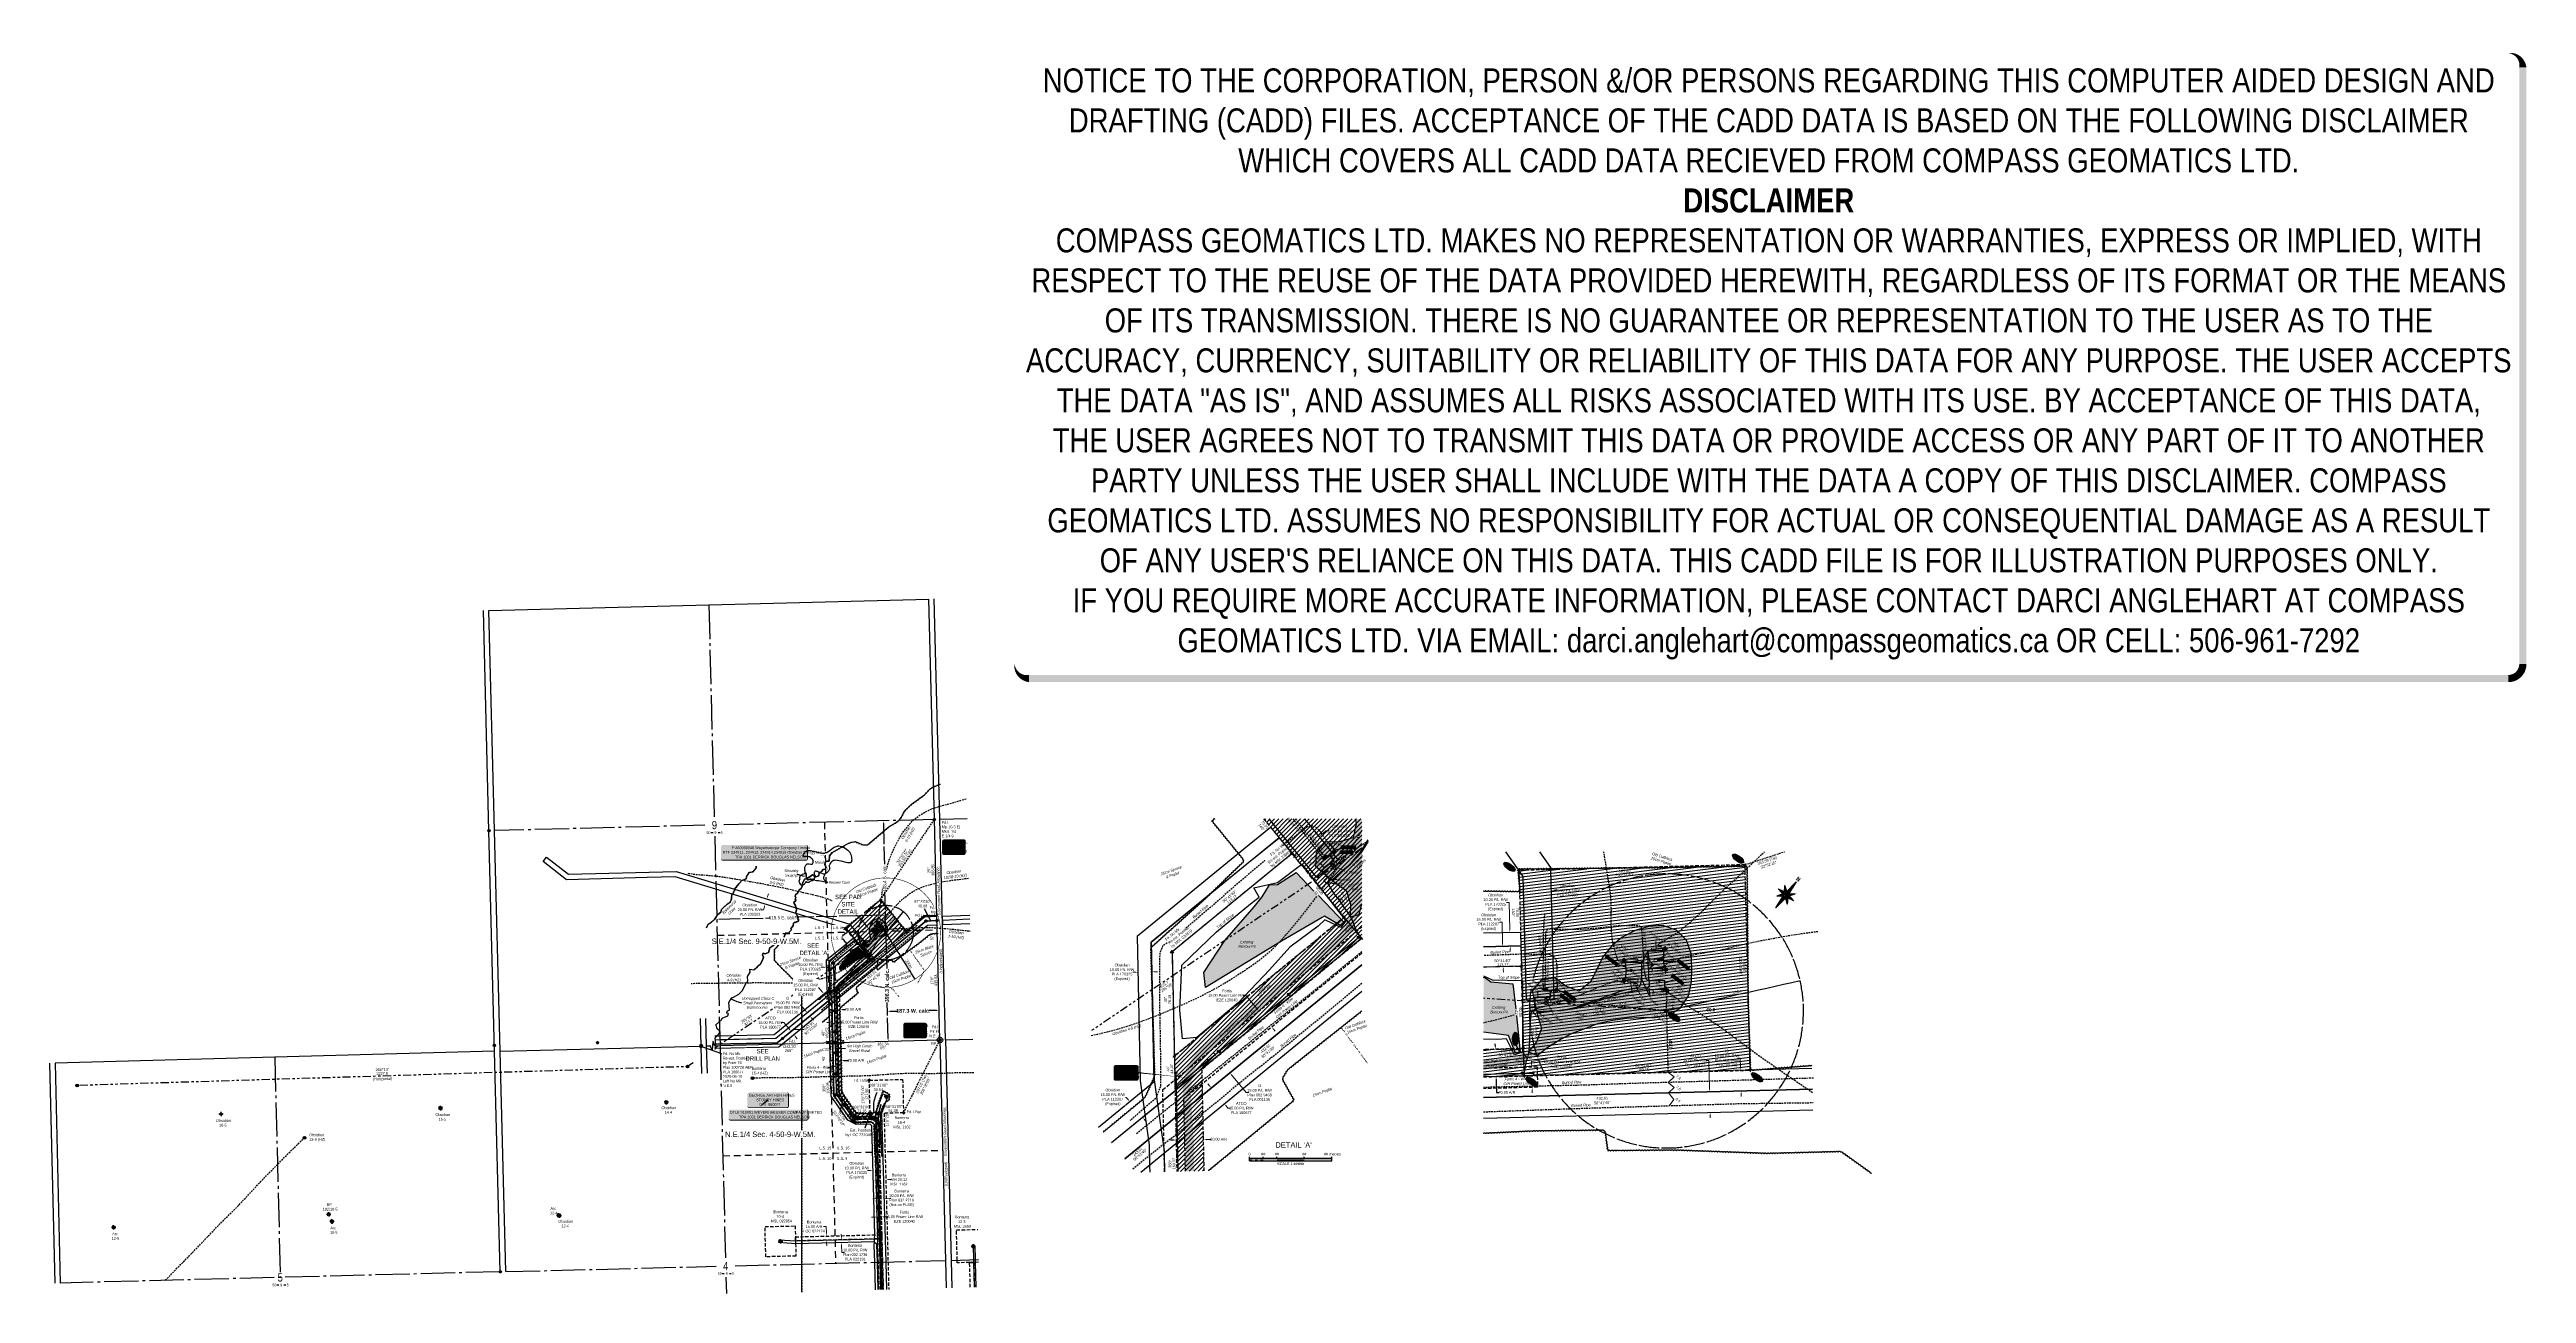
# Model space of a CAD drawing. Extents: x 613721 to 622755, y 5905527 to 5910064.
import ezdxf
from ezdxf.enums import TextEntityAlignment as Align

# ---------------------------------------------------------------- set-up
doc = ezdxf.new("R2010")
doc.units = 0
doc.header["$LTSCALE"] = 5
for name, pattern in [('0', [1, 1, 0]), ('DASHED1', [0.375, 0.25, -0.125]), ('foc-ACCESSROAD', [3.75, 2.5, -1.25]), ('foc-BUFFER', [16.75, 15, -1.75]), ('foc-COORDS', [16.75, 15, -1.75]), ('foc-DOT', [1, 0.2, -0.8]), ('foc-DRILLPATH', [14.75, 6, -1.75, 1.75, -1.75, 1.75, -1.75]), ('foc-FLOWLINE', [3.75, 2.5, -1.25]), ('foc-LSD', [8, 5, -3]), ('foc-QUARTERLINE', [33, 25, -3, 2, -3]), ('foc-TIELINE', [1.875, 1.25, -0.625]), ('foc-TOPO', [1, 0.2, -0.8]), ('foc-TOPO-ephemeral', [6.25, 3.125, -0.625, 0.625, -0.625, 0.625, -0.625]), ('foc-TRAV', [1.875, 1.25, -0.625]), ('foc-WHEELTRACKS', [2, 0.4, -1.6]), ('HIDDEN2', [4.7625, 3.175, -1.5875]), ('POWERLINE5', [7.8, 2.4, -0.6, 0.6, -0.6, 0.6, -0.6, 2.4]), ('UG_PIPE', [1.875, 1.25, -0.625])]:
    doc.linetypes.add(name, pattern=pattern)
for name, color, linetype in [('10', 1, 'Continuous'), ('35', 37, 'Continuous'), ('9', 3, 'Continuous'), ('ABADATA-DRILL-T', 8, 'Continuous'), ('AS-CABLE', 224, 'foc-CABLE'), ('AS-PIPE-AG', 44, 'Continuous'), ('AS-PIPE-UG', 44, 'UG_PIPE'), ('AS-PIPE-UG-T', 44, 'Continuous'), ('AS-POWER', 104, 'foc-POWER'), ('AS-POWER-EXISTING', 72, 'POWERLINE5'), ('AS-POWER-T', 104, 'Continuous'), ('AS-ROADS', 254, 'Continuous'), ('AS-SURFACE IMPACT', 7, 'Continuous'), ('AS-SYMBOL', 7, 'Continuous'), ('AUX-BUFFER', 7, 'foc-BUFFER'), ('C-AR', 13, 'foc-ACCESSROAD'), ('C-RW', 13, 'Continuous'), ('C-SYMBOL', 7, 'Continuous'), ('C-WS', 13, 'foc-ACCESSROAD'), ('C-WS-S', 13, 'Continuous'), ('CG-NORTH', 7, 'Continuous'), ('CG-NOTES', 7, 'Continuous'), ('DETAIL-HZ-Existing', 8, 'foc-DOT'), ('DETAIL-T', 7, 'Continuous'), ('DRILL-T', 8, 'Continuous'), ('F-AR', 190, 'foc-ACCESSROAD'), ('F-EZE', 190, 'foc-FLOWLINE'), ('F-RW', 190, 'Continuous'), ('F-WS', 190, 'foc-ACCESSROAD'), ('F-WS-S', 190, 'Continuous'), ('L-2', 7, 'Continuous'), ('L-AREAREQUIRED', 7, 'Continuous'), ('L-BD', 7, 'Continuous'), ('L-DETAIL-T', 3, 'Continuous'), ('L-MON', 1, 'Continuous'), ('L-ROAD-T', 7, 'Continuous'), ('L-SEC', 7, 'Continuous'), ('L-SECLBL', 7, 'Continuous'), ('L-SECQ', 8, 'foc-QUARTERLINE'), ('L-SECTION-LSD', 7, 'foc-LSD'), ('L-TIE', 7, 'foc-TIELINE'), ('P-CROSSINGS', 250, 'Continuous'), ('P-ELEVATION', 7, 'Continuous'), ('P-OFFSETS', 7, 'foc-COORDS'), ('P-PDRILLPATH', 12, 'foc-DRILLPATH'), ('P-PROPOSED-EXISTING-H', 59, 'Continuous'), ('P-TRAV', 4, 'foc-TRAV'), ('P-TXT', 4, 'Continuous'), ('T-BUSH', 110, '0'), ('T-BUSH-T', 110, 'Continuous'), ('T-CREEK', 160, 'Continuous'), ('T-DRAW', 143, 'foc-TOPO-ephemeral'), ('T-EXISTING TFA', 220, 'HIDDEN2'), ('T-EXISTING TFA-T', 220, 'Continuous'), ('T-GENERAL', 48, 'foc-TOPO'), ('T-SLOPE', 48, 'Continuous'), ('T-TIE', 201, 'foc-TIELINE'), ('T-VEGETATION CHANGE', 104, 'foc-TOPO'), ('T-WATER', 160, 'Continuous'), ('T-WATER-H', 133, 'Continuous'), ('T-WATER-P3', 160, 'foc-WHEELTRACKS'), ('T-WATER-T', 170, 'Continuous'), ('WETLAND', 143, 'Continuous'), ('WETLAND-T', 146, 'Continuous')]:
    doc.layers.add(name, color=color, linetype=linetype)
for name, color, linetype, lineweight in [('AS-GENERAL', 48, 'Continuous', 18), ('C-RW-T', 13, 'Continuous', 9), ('C-WS-T', 13, 'Continuous', 9), ('F-AR-T', 190, 'Continuous', 9), ('F-EZE-T', 190, 'Continuous', 9), ('F-RW-T', 190, 'Continuous', 9), ('F-WS-T', 190, 'Continuous', 9), ('T-TEXT', 48, 'Continuous', 18), ('T-TIE-T', 201, 'Continuous', 18)]:
    doc.layers.add(name, color=color, linetype=linetype, lineweight=lineweight)
doc.layers.add('DISCLAIMER', color=7, linetype='Continuous', plot=False)
doc.styles.add('100L', font='ARIALN.TTF', dxfattribs={"height": 11})
doc.styles.add('175L', font='ARIALN.TTF', dxfattribs={"height": 20})
doc.styles.add('80', font='ARIALN.TTF', dxfattribs={"height": 10})
doc.styles.add('80CG', font='ARIALN.TTF', dxfattribs={"height": 10})
doc.styles.add('80L', font='ARIALN.TTF', dxfattribs={"height": 10})
doc.styles.add('80LS', font='ARIALNI.TTF', dxfattribs={"height": 10})
doc.styles.add('BOLD', font='ARIALNB.TTF')
doc.styles.add('foc-LtypeFont', font='ARIALN.TTF', dxfattribs={"height": 7.35})
doc.styles.add('SIMPLEX', font='ARIALN.TTF')
doc.linetypes.add('foc-CABLE', pattern='A,2,-1,["C",foc-LtypeFont,S=0.2,R=0,X=-0.625,Y=-0.75],-1.24,8', length=12.24)
doc.linetypes.add('foc-POWER', pattern='A,6,-1,["P",foc-LtypeFont,S=0.2,R=0,X=-0.625,Y=-0.75],-1.24,4', length=12.24)
doc.linetypes.add('foc-TOPO-flowdirection-NOLINE', pattern='A,0,[">",foc-LtypeFont,S=0.3,R=0,X=0,Y=-0.945],-20,[">",foc-LtypeFont,S=0.3,R=0,X=0,Y=-0.945],0', length=20)
doc.dimstyles.new('CG2011', dxfattribs={"dimscale": 5, "dimtxt": 9, "dimasz": 2, "dimexe": 0.2, "dimexo": 0.0625, "dimgap": 0.5, "dimtad": 0, "dimtih": 1, "dimtoh": 1, "dimzin": 0, "dimdsep": 46, "dimtxsty": '80CG', "dimcen": 0.1, "dimse1": 1, "dimse2": 1, "dimclrd": 256, "dimclrt": 256, "dimaunit": 1, "dimadec": 4, "dimazin": 0, "dimtfac": 0.06, "dimtofl": 0, "dimtmove": 0, "dimatfit": 1, "dimfxl": 0.2, "dimtolj": 1, "dimtzin": 0, "dimlwd": -1, "dimarcsym": 0})
doc.dimstyles.new('Compass 5 000', dxfattribs={"dimscale": 5, "dimtxt": 9, "dimasz": 2, "dimexe": 0.2, "dimexo": 0.0625, "dimgap": 0.5, "dimtad": 0, "dimtih": 1, "dimtoh": 1, "dimzin": 0, "dimdsep": 46, "dimtxsty": '80CG', "dimcen": 0.1, "dimse1": 1, "dimse2": 1, "dimclrd": 256, "dimclrt": 256, "dimaunit": 1, "dimadec": 4, "dimazin": 0, "dimtfac": 0.06, "dimtofl": 0, "dimtmove": 0, "dimatfit": 1, "dimfxl": 0.2, "dimtolj": 1, "dimtzin": 0, "dimlwd": -1, "dimarcsym": 0})
pattern_1 = [(7.14112547, (-3492526.247, 1626924.945), (-1.380931114, 11.022268725), [])]
pattern_2 = [(45, (-1379.577, 4751.709), (-7.854851322, 7.854851322), [])]

# ---------------------------------------------------------------- blocks, each defined once
blk = doc.blocks.new('fdia')
at = {"color": 255, "const_width": 1}
blk.add_lwpolyline([(-0.5, 0, 1), (0.5, 0, 1)], format="xyb", close=True, dxfattribs=at)
blk = doc.blocks.new('Fdiaa')
blk.add_blockref('fdia', (0, 0))
blk = doc.blocks.new('fdib')
at = {"color": 1, "const_width": 1.6}
blk.add_lwpolyline([(-0.4, 0, 1), (0.4, 0, 1)], format="xyb", close=True, dxfattribs=at)
at = {"color": 1}
blk.add_circle((0, 0), 0.8, dxfattribs=at)
blk = doc.blocks.new('Fdibb')
blk.add_blockref('fdib', (0, 0))
blk = doc.blocks.new('fdicc')
for name in ['Fdibb', 'Fdiaa']:
    blk.add_blockref(name, (0, 0))
blk = doc.blocks.new('FDI')
blk.add_blockref('fdicc', (0, 0))
blk = doc.blocks.new('TRIA')
blk.add_hatch(color=255).paths.add_polyline_path([(0, 1.5), (-1.5, -0.9), (1.4, -0.9)])
blk = doc.blocks.new('TRIAA')
blk.add_blockref('TRIA', (0, 0))
blk = doc.blocks.new('TRIB')
at = {"color": 1}
blk.add_lwpolyline([(-1.1, -0.7), (0, 1.1), (1, -0.7)], close=True, dxfattribs=at)
blk = doc.blocks.new('TRIBB')
blk.add_blockref('TRIB', (0, 0))
blk = doc.blocks.new('TRICC')
for name in ['TRIAA', 'TRIBB']:
    blk.add_blockref(name, (0, 0))
blk = doc.blocks.new('plspike')
blk.add_blockref('TRICC', (0, 0))
blk = doc.blocks.new('GAS')
h = blk.add_hatch(color=255)
h.dxf.hatch_style = 1
edge = h.paths.add_edge_path()
edge.add_arc((0, 0), 0.9, 0, 360)
for p, q in [((-0.8, 0), (-1.6, 0)), ((-0.6, 0.6), (-1.1, 1.1)), ((0, 0.8), (0, 1.6)), ((0.6, 0.6), (1.1, 1.1)), ((1.6, 0), (0.8, 0)), ((-0.6, -0.6), (-1.1, -1.1)), ((0, -0.8), (0, -1.6)), ((1.1, -1.1), (0.6, -0.6))]:
    blk.add_line(p, q)
blk.add_circle((0, 0), 0.8)
blk = doc.blocks.new('RISER')
h = blk.add_hatch(color=255)
h.dxf.hatch_style = 1
edge = h.paths.add_edge_path()
edge.add_arc((0, 0), 0.7, 0, 360)
blk.add_hatch(color=48).paths.add_polyline_path([(0.6, -0.2), (-0.6, -0.2, 0.774597)])
at = {"color": 48}
blk.add_line((-0.6, -0.2), (0.6, -0.2), dxfattribs=at)
blk.add_circle((0, 0), 0.6, dxfattribs=at)
blk = doc.blocks.new('*U550')
at = {"layer": 'AS-POWER'}
blk.add_line((0.7, -0.9), (-0.7, 0.9), dxfattribs=at)
at = {"layer": 'AS-POWER', "flags": 128}
blk.add_lwpolyline([(-1.3, -1), (0, 0)], dxfattribs=at)
blk = doc.blocks.new('POWERPOLE')
h = blk.add_hatch(color=255)
edge = h.paths.add_edge_path()
edge.add_arc((0, 0), 0.96, 0, 360)
at = {"linetype": 'Continuous'}
for p, q in [((0.7, -0.7), (-0.7, 0.7)), ((-0.7, -0.7), (0.7, 0.7))]:
    blk.add_line(p, q, dxfattribs=at)
blk.add_circle((0, 0), 0.96, dxfattribs=at)
blk = doc.blocks.new('*U548')
at = {"layer": 'AS-POWER'}
blk.add_line((0.7, -0.9), (-0.7, 0.9), dxfattribs=at)
at = {"layer": 'AS-POWER', "flags": 128}
blk.add_lwpolyline([(-0.8, -0.6), (0, 0)], dxfattribs=at)
blk = doc.blocks.new('*U549')
at = {"layer": 'AS-POWER'}
blk.add_line((1.1, 0), (-1.1, 0), dxfattribs=at)
at = {"layer": 'AS-POWER', "flags": 128}
blk.add_lwpolyline([(0, -2), (0, 0)], dxfattribs=at)
blk = doc.blocks.new('*U547')
at = {"layer": 'AS-POWER'}
blk.add_line((-0.3, 1.1), (0.3, -1.1), dxfattribs=at)
at = {"layer": 'AS-POWER', "flags": 128}
blk.add_lwpolyline([(1.3, 0.4), (0, 0)], dxfattribs=at)
blk = doc.blocks.new('*U543')
at = {"layer": 'AS-POWER'}
blk.add_line((-0.9, -0.6), (0.9, 0.6), dxfattribs=at)
at = {"layer": 'AS-POWER', "flags": 128}
blk.add_lwpolyline([(-1.1, 1.5), (0, 0)], dxfattribs=at)
blk = doc.blocks.new('*U544')
at = {"layer": 'AS-POWER'}
blk.add_line((0, 1.1), (0, -1.1), dxfattribs=at)
at = {"layer": 'AS-POWER', "flags": 128}
blk.add_lwpolyline([(2.1, 0), (0, 0)], dxfattribs=at)
blk = doc.blocks.new('*U545')
at = {"layer": 'AS-POWER'}
blk.add_line((0, -1.1), (0, 1.1), dxfattribs=at)
at = {"layer": 'AS-POWER', "flags": 128}
blk.add_lwpolyline([(-1.6, 0), (0, 0)], dxfattribs=at)
blk = doc.blocks.new('*U546')
at = {"layer": 'AS-POWER'}
blk.add_line((1.1, 0), (-1.1, 0), dxfattribs=at)
at = {"layer": 'AS-POWER', "flags": 128}
blk.add_lwpolyline([(0, -1.8), (0, 0)], dxfattribs=at)
blk = doc.blocks.new('STRIA')
blk.add_hatch(color=255).paths.add_polyline_path([(0, 1.5), (-1.5, -0.9), (1.4, -0.9)])
blk = doc.blocks.new('STRIAA')
blk.add_blockref('STRIA', (0, 0))
blk = doc.blocks.new('STRIB')
at = {"color": 1}
blk.add_solid([(-1.1, -0.7), (0, 1.1), (1, -0.7)], dxfattribs=at)
blk = doc.blocks.new('STRIBB')
blk.add_blockref('STRIB', (0, 0))
blk = doc.blocks.new('STRICC')
for name in ['STRIAA', 'STRIBB']:
    blk.add_blockref(name, (0, 0))
blk = doc.blocks.new('fdspike')
blk.add_blockref('STRICC', (0, 0))
blk = doc.blocks.new('SMONA')
blk.add_hatch(color=255).paths.add_polyline_path([(0, -1.5), (1.5, 0), (0, 1.5), (-1.5, 0)])
blk = doc.blocks.new('SMONAA')
blk.add_blockref('SMONA', (0, 0))
blk = doc.blocks.new('SMONB')
at = {"color": 1}
blk.add_solid([(0, 1.2), (1.2, 0), (-1.2, 0), (0, -1.2)], dxfattribs=at)
blk = doc.blocks.new('SMONBB')
blk.add_blockref('SMONB', (0, 0))
blk = doc.blocks.new('SMONCC')
for name in ['SMONAA', 'SMONBB']:
    blk.add_blockref(name, (0, 0))
blk = doc.blocks.new('FDIBAR')
blk.add_blockref('SMONCC', (0, 0))
blk = doc.blocks.new('TEMP')
h = blk.add_hatch(color=255)
h.dxf.hatch_style = 1
h.paths.add_polyline_path([(0, 0.3), (-0.7, 1.2), (-0.7, 0.7), (-1.2, 0.7), (-0.3, 0), (-1.2, -0.7), (-0.7, -0.7), (-0.7, -1.2), (0, -0.3), (0.7, -1.2), (0.7, -0.7), (1.2, -0.7), (0.3, 0), (1.2, 0.7), (0.7, 0.7), (0.7, 1.2)])
h.paths.add_polyline_path([(0.6, 0.8), (0.6, 0.6), (0.8, 0.6), (0.1, 0), (0.8, -0.6), (0.6, -0.6), (0.6, -0.8), (0, -0.1), (-0.6, -0.8), (-0.6, -0.6), (-0.8, -0.6), (-0.1, 0), (-0.8, 0.6), (-0.6, 0.6), (-0.6, 0.8), (0, 0.1)], flags=16)
h = blk.add_hatch(color=1)
h.dxf.hatch_style = 1
h.paths.add_polyline_path([(0, 0.1), (-0.6, 0.8), (-0.6, 0.6), (-0.8, 0.6), (-0.1, 0), (-0.8, -0.6), (-0.6, -0.6), (-0.6, -0.8), (0, -0.1), (0.6, -0.8), (0.6, -0.6), (0.8, -0.6), (0.1, 0), (0.8, 0.6), (0.6, 0.6), (0.6, 0.8)])
at = {"color": 1}
for p, q in [((-0.1, 0), (0.1, 0)), ((0, 0.1), (0, -0.1))]:
    blk.add_line(p, q, dxfattribs=at)
at = {"color": 255, "flags": 128}
blk.add_lwpolyline([(-0.3, 0), (-1.2, 0.7), (-0.7, 0.7), (-0.7, 1.2), (0, 0.3), (0.7, 1.2), (0.7, 0.7), (1.2, 0.7), (0.3, 0), (1.2, -0.7), (0.7, -0.7), (0.7, -1.2), (0, -0.3), (-0.7, -1.2), (-0.7, -0.7), (-1.2, -0.7)], close=True, dxfattribs=at)
at = {"color": 1, "flags": 128}
blk.add_lwpolyline([(-0.1, 0), (-0.8, 0.6), (-0.6, 0.6), (-0.6, 0.8), (0, 0.1), (0.6, 0.8), (0.6, 0.6), (0.8, 0.6), (0.1, 0), (0.8, -0.6), (0.6, -0.6), (0.6, -0.8), (0, -0.1), (-0.6, -0.8), (-0.6, -0.6), (-0.8, -0.6)], close=True, dxfattribs=at)
blk = doc.blocks.new('L-SECLBL')
at = {"layer": '9', "color": 7}
for p, q in [((-5.1, -27.8), (-12.3, -27.8)), ((20.7, -27.8), (13.5, -27.8))]:
    blk.add_line(p, q, dxfattribs=at)
at = {"layer": '10', "color": 2, "style": 'SIMPLEX'}
blk.add_attdef('SEC', text='', height=30, dxfattribs=at).set_placement((0, 0), align=Align.MIDDLE)
at = {"layer": '10', "color": 5, "style": '80L'}
blk.add_attdef('TWP', text='', height=9.5, dxfattribs=at).set_placement((-14.4, -27.4), align=Align.MIDDLE_RIGHT)
blk.add_attdef('RGE', text='', height=9.5, dxfattribs=at).set_placement((3.6, -27.4), align=Align.MIDDLE_CENTER)
blk.add_attdef('MER', text='', height=9.5, dxfattribs=at).set_placement((23.2, -27.4), align=Align.MIDDLE_LEFT)
blk = doc.blocks.new('*D426')
at = {"layer": 'P-TXT', "transparency": 16777216}
for p, q in [((616577.6, 5906375.5), (616567.6, 5906375.2)), ((616617.6, 5906376.3), (616634.2, 5906376.7))]:
    blk.add_line(p, q, dxfattribs=at)
for points in [[(616577.6, 5906377.1), (616577.7, 5906373.8), (616587.6, 5906375.7)], [(616617.6, 5906378), (616617.7, 5906374.6), (616607.6, 5906376.1)]]:
    blk.add_solid(points, dxfattribs=at)
at = {"layer": 'P-TXT', "transparency": 16777216, "insert": (616661.9, 5906376.7), "char_height": 10, "attachment_point": 5, "style": '80CG'}
blk.add_mtext('\\A1;20.00 A/R', dxfattribs=at)
blk = doc.blocks.new('*D427')
at = {"layer": 'F-RW-T', "transparency": 16777216}
for p, q in [((616461.3, 5906578.4), (616451.3, 5906578.4)), ((616478.2, 5906557.8), (616461.3, 5906578.4)), ((616500.4, 5906530.7), (616506.7, 5906523))]:
    blk.add_line(p, q, dxfattribs=at)
for points in [[(616479.5, 5906558.9), (616476.9, 5906556.7), (616484.5, 5906550.1)], [(616501.6, 5906531.8), (616499.1, 5906529.7), (616494, 5906538.5)]]:
    blk.add_solid(points, dxfattribs=at)
at = {"layer": 'F-RW-T', "transparency": 16777216, "insert": (616412.2, 5906578.4), "char_height": 10, "attachment_point": 5, "style": '80CG', "bg_fill": 3, "box_fill_scale": 1.1, "bg_fill_color": 256, "bg_fill_true_color": 13158600, "bg_fill_transparency": 0}
blk.add_mtext('\\A1;I3\\P15.00 P/L R/W\\PPlan 082 9468\\PPLA 001136', dxfattribs=at)
blk = doc.blocks.new('*D428')
at = {"layer": 'F-RW-T', "transparency": 16777216}
for p, q in [((616399.3, 5906514.5), (616389.3, 5906514.5)), ((616419.2, 5906490.1), (616399.3, 5906514.5)), ((616441.4, 5906463.1), (616447.7, 5906455.3))]:
    blk.add_line(p, q, dxfattribs=at)
for points in [[(616420.5, 5906491.2), (616417.9, 5906489.1), (616425.6, 5906482.4)], [(616442.7, 5906464.1), (616440.1, 5906462), (616435.1, 5906470.8)]]:
    blk.add_solid(points, dxfattribs=at)
at = {"layer": 'F-RW-T', "transparency": 16777216, "insert": (616350.2, 5906514.5), "char_height": 10, "attachment_point": 5, "style": '80CG'}
blk.add_mtext('\\A1;ATCO\\P15.00 P/L R/W\\PPLA 180677', dxfattribs=at)
blk = doc.blocks.new('label_road_undeveloped')
at = {"layer": 'L-ROAD-T', "style": '80L'}
blk.add_text('Government Road Allowance', height=10, dxfattribs=at).set_placement((0, 0), align=Align.MIDDLE_CENTER)
at = {"layer": 'T-TEXT', "style": '80LS'}
blk.add_text('(Undeveloped)', height=10, dxfattribs=at).set_placement((-154.2, 0), align=Align.MIDDLE_CENTER)
blk = doc.blocks.new('*D430')
at = {"layer": 'C-RW-T', "transparency": 16777216}
for p, q in [((616527.1, 5906641.6), (616517.1, 5906641.6)), ((616539.1, 5906627), (616527.1, 5906641.6)), ((616561.2, 5906599.9), (616567.6, 5906592.2))]:
    blk.add_line(p, q, dxfattribs=at)
for points in [[(616540.3, 5906628.1), (616537.8, 5906625.9), (616545.4, 5906619.3)], [(616562.5, 5906601), (616559.9, 5906598.9), (616554.9, 5906607.7)]]:
    blk.add_solid(points, dxfattribs=at)
at = {"layer": 'C-RW-T', "transparency": 16777216, "insert": (616478, 5906641.6), "char_height": 10, "attachment_point": 5, "style": '80CG', "bg_fill": 3, "box_fill_scale": 1.1, "bg_fill_color": 256, "bg_fill_true_color": 13158600, "bg_fill_transparency": 0}
blk.add_mtext('\\A1;Obsidian\\P15.00 P/L R/W\\PPLA 112287\\P(Expired)', dxfattribs=at)
blk = doc.blocks.new('*U433')
h = blk.add_hatch(color=59)
edge = h.paths.add_edge_path()
edge.add_line((-69, -28.5), (69, -28.5))
edge.add_arc((69, -22.5), 6, 270, 360)
edge.add_line((75, -22.5), (75, 21))
edge.add_arc((69, 21), 6, 0, 90)
edge.add_line((69, 27), (-69, 27))
edge.add_arc((-69, 21), 6, 90, 180)
edge.add_line((-75, 21), (-75, -22.5))
edge.add_arc((-69, -22.5), 6, 180, 270)
at = {"color": 1, "flags": 128}
blk.add_lwpolyline([(-69, -28.5, 3, 3, 0), (69, -28.5, 3, 3, 0.414214), (75, -22.5, 3, 3, 0), (75, 21, 3, 0, 0.414214), (69, 27, 0, 0, 0), (-69, 27, 0, 0, 0.414214), (-75, 21, 0, 0, 0), (-75, -22.5, 0, 3, 0.414214)], format="xyseb", close=True, dxfattribs=at)
blk.add_lwpolyline([(-31.7, -25.6, 0, 7.5, 0), (0, 0, 0, 0, 0)], format="xyseb", dxfattribs=at)
at = {"color": 1, "style": '80'}
blk.add_attdef('ENTER_TEXT_001', (-36, -5), '', height=10, dxfattribs=at)
blk = doc.blocks.new('*D434')
at = {"layer": 'C-RW-T', "transparency": 16777216}
for p, q in [((616545.3, 5906716.5), (616535.3, 5906716.3)), ((616575.3, 5906717.2), (616585.3, 5906717.4))]:
    blk.add_line(p, q, dxfattribs=at)
for points in [[(616545.2, 5906718.2), (616545.3, 5906714.8), (616555.3, 5906716.7)], [(616575.2, 5906718.8), (616575.3, 5906715.5), (616565.3, 5906716.9)]]:
    blk.add_solid(points, dxfattribs=at)
at = {"layer": 'C-RW-T', "transparency": 16777216, "insert": (616496.2, 5906716.3), "char_height": 10, "attachment_point": 5, "style": '80CG'}
blk.add_mtext('\\A1;Obsidian\\P10.00 P/L R/W\\PPLA 170325\\P(Expired)', dxfattribs=at)
blk = doc.blocks.new('*D435')
at = {"layer": 'F-AR-T', "transparency": 16777216}
for p, q in [((616553.4, 5905770.6), (616543.4, 5905770.6)), ((616554.1, 5905745.9), (616553.4, 5905770.6)), ((616554.9, 5905710.9), (616555.2, 5905700.9))]:
    blk.add_line(p, q, dxfattribs=at)
for points in [[(616555.7, 5905746), (616552.4, 5905745.9), (616554.3, 5905735.9)], [(616556.6, 5905711), (616553.3, 5905710.9), (616554.7, 5905720.9)]]:
    blk.add_solid(points, dxfattribs=at)
at = {"layer": 'F-AR-T', "transparency": 16777216, "insert": (616509.1, 5905770.6), "char_height": 10, "attachment_point": 5, "style": '80CG'}
blk.add_mtext('\\A1;Bonterra\\P15.00 A/R\\PLOC 022174 ', dxfattribs=at)
blk = doc.blocks.new('*D436')
at = {"layer": 'F-RW-T', "transparency": 16777216}
for p, q in [((616608.6, 5905732.3), (616608.4, 5905742.3)), ((616609.4, 5905702.3), (616610.1, 5905676.5)), ((616610.1, 5905676.5), (616620.1, 5905676.5))]:
    blk.add_line(p, q, dxfattribs=at)
for points in [[(616610.3, 5905732.3), (616607, 5905732.2), (616608.9, 5905722.3)], [(616611.1, 5905702.3), (616607.7, 5905702.3), (616609.2, 5905712.3)]]:
    blk.add_solid(points, dxfattribs=at)
at = {"layer": 'F-RW-T', "transparency": 16777216, "insert": (616659.1, 5905676.5), "char_height": 10, "attachment_point": 5, "style": '80CG'}
blk.add_mtext('\\A1;Bonterra\\P10.00 P/L R/W\\PPlan 032 1738\\PPLA 022191', dxfattribs=at)
blk = doc.blocks.new('*D437')
at = {"layer": 'F-AR-T', "transparency": 16777216}
for p, q in [((616740.7, 5905940.6), (616730.7, 5905940.4)), ((616780.8, 5905941.7), (616790.8, 5905942))]:
    blk.add_line(p, q, dxfattribs=at)
for points in [[(616740.6, 5905942.3), (616740.7, 5905939), (616750.7, 5905940.9)], [(616780.7, 5905943.4), (616780.8, 5905940), (616770.8, 5905941.4)]]:
    blk.add_solid(points, dxfattribs=at)
at = {"layer": 'F-AR-T', "transparency": 16777216, "insert": (616818.6, 5905942), "char_height": 10, "attachment_point": 5, "style": '80CG'}
blk.add_mtext('\\A1;Bonterra\\PA/R 20.12\\PMSL 1162', dxfattribs=at)
blk = doc.blocks.new('*D441')
at = {"layer": 'F-RW-T', "transparency": 16777216}
for p, q in [((616733.9, 5905872.4), (616723.9, 5905872.1)), ((616773.8, 5905873.5), (616788.9, 5905873.9))]:
    blk.add_line(p, q, dxfattribs=at)
for points in [[(616733.8, 5905874.1), (616733.9, 5905870.7), (616743.9, 5905872.7)], [(616773.8, 5905875.2), (616773.9, 5905871.9), (616763.8, 5905873.2)]]:
    blk.add_solid(points, dxfattribs=at)
at = {"layer": 'F-RW-T', "transparency": 16777216, "insert": (616828.5, 5905873.9), "char_height": 10, "attachment_point": 5, "style": '80CG'}
blk.add_mtext('\\A1;Bonterra\\P20.00 P/L R/W\\PPlan 832 2719\\P(Not on PLSR)', dxfattribs=at)
blk = doc.blocks.new('*D442')
at = {"layer": 'C-RW-T', "transparency": 16777216}
for p, q in [((616714, 5905974.8), (616704, 5905974.5)), ((616744.4, 5905975.6), (616754.4, 5905975.9))]:
    blk.add_line(p, q, dxfattribs=at)
for points in [[(616713.9, 5905976.5), (616714, 5905973.1), (616724, 5905975.1)], [(616744.3, 5905977.3), (616744.4, 5905974), (616734.4, 5905975.4)]]:
    blk.add_solid(points, dxfattribs=at)
at = {"layer": 'C-RW-T', "transparency": 16777216, "insert": (616664.9, 5905974.5), "char_height": 10, "attachment_point": 5, "style": '80CG'}
blk.add_mtext('\\A1;Obsidian\\P10.00 P/L R/W\\PPLA 170325\\P(Expired)', dxfattribs=at)
blk = doc.blocks.new('*D443')
at = {"layer": 'C-RW-T', "transparency": 16777216}
for p, q in [((616324.7, 5906926.4), (616314.7, 5906926.4)), ((616327.8, 5906936.7), (616324.7, 5906926.4)), ((616339.5, 5906975), (616342.4, 5906984.5))]:
    blk.add_line(p, q, dxfattribs=at)
for points in [[(616326.2, 5906937.2), (616329.4, 5906936.2), (616330.7, 5906946.3)], [(616337.9, 5906975.5), (616341, 5906974.5), (616336.5, 5906965.4)]]:
    blk.add_solid(points, dxfattribs=at)
at = {"layer": 'C-RW-T', "transparency": 16777216, "insert": (616275.1, 5906926.4), "char_height": 10, "attachment_point": 5, "style": '80CG'}
blk.add_mtext('\\A1;Obsidian\\P20.00 P/L R/W\\PPLA 230383', dxfattribs=at)
blk = doc.blocks.new('*D444')
at = {"layer": 'F-EZE-T', "transparency": 16777216}
for p, q in [((616565.7, 5906515), (616555.7, 5906514.8)), ((616600.7, 5906515.8), (616613.3, 5906516))]:
    blk.add_line(p, q, dxfattribs=at)
for points in [[(616565.7, 5906516.7), (616565.7, 5906513.3), (616575.7, 5906515.2)], [(616600.6, 5906517.4), (616600.7, 5906514.1), (616590.7, 5906515.6)]]:
    blk.add_solid(points, dxfattribs=at)
at = {"layer": 'F-EZE-T', "transparency": 16777216, "insert": (616672.4, 5906516), "char_height": 10, "attachment_point": 5, "style": '80CG'}
blk.add_mtext('\\A1;Fortis\\P15.00 Power Line R/W\\PEZE 120040 ', dxfattribs=at)
blk = doc.blocks.new('*D445')
at = {"layer": 'F-EZE-T', "transparency": 16777216}
for p, q in [((616729.1, 5905805.2), (616719.1, 5905805)), ((616764.1, 5905806), (616779.1, 5905806.3))]:
    blk.add_line(p, q, dxfattribs=at)
for points in [[(616729.1, 5905806.9), (616729.2, 5905803.6), (616739.1, 5905805.4)], [(616764.1, 5905807.7), (616764.2, 5905804.3), (616754.1, 5905805.8)]]:
    blk.add_solid(points, dxfattribs=at)
at = {"layer": 'F-EZE-T', "transparency": 16777216, "insert": (616838.2, 5905806.3), "char_height": 10, "attachment_point": 5, "style": '80CG'}
blk.add_mtext('\\A1;Fortis\\P15.00 Power Line R/W\\PEZE 120040 ', dxfattribs=at)
blk = doc.blocks.new('*U456')
h = blk.add_hatch(color=255)
edge = h.paths.add_edge_path()
edge.add_line((-139, -20), (139, -20))
edge.add_arc((139, -14), 6, 270, 360)
edge.add_line((145, -14), (145, 12.5))
edge.add_arc((139, 12.5), 6, 0, 90)
edge.add_line((139, 18.5), (-139, 18.5))
edge.add_arc((-139, 12.5), 6, 90, 180)
edge.add_line((-145, 12.5), (-145, -14))
edge.add_arc((-139, -14), 6, 180, 270)
at = {"color": 44, "flags": 128}
blk.add_lwpolyline([(-139, -20, 3, 3, 0), (139, -20, 3, 3, 0.414214), (145, -14, 3, 3, 0), (145, 12.5, 3, 0, 0.414214), (139, 18.5, 0, 0, 0), (-139, 18.5, 0, 0, 0.414214), (-145, 12.5, 0, 0, 0), (-145, -14, 0, 3, 0.414214)], format="xyseb", close=True, dxfattribs=at)
at = {"color": 44, "style": '80'}
blk.add_attdef('ENTER_TEXT_001', (-36, -5), '', height=10, dxfattribs=at)
blk = doc.blocks.new('*U455')
h = blk.add_hatch(color=255)
edge = h.paths.add_edge_path()
edge.add_line((-151.5, -28.5), (151.5, -28.5))
edge.add_arc((151.5, -22.5), 6, 270, 360)
edge.add_line((157.5, -22.5), (157.5, 21))
edge.add_arc((151.5, 21), 6, 0, 90)
edge.add_line((151.5, 27), (-151.5, 27))
edge.add_arc((-151.5, 21), 6, 90, 180)
edge.add_line((-157.5, 21), (-157.5, -22.5))
edge.add_arc((-151.5, -22.5), 6, 180, 270)
at = {"color": 44, "flags": 128}
blk.add_lwpolyline([(-151.5, -28.5, 3, 3, 0), (151.5, -28.5, 3, 3, 0.414214), (157.5, -22.5, 3, 3, 0), (157.5, 21, 3, 0, 0.414214), (151.5, 27, 0, 0, 0), (-151.5, 27, 0, 0, 0.414214), (-157.5, 21, 0, 0, 0), (-157.5, -22.5, 0, 3, 0.414214)], format="xyseb", close=True, dxfattribs=at)
at = {"color": 44, "style": '80'}
blk.add_attdef('ENTER_TEXT_001', (-36, -5), '', height=10, dxfattribs=at)
blk = doc.blocks.new('WC')
at = {"layer": 'L-MON'}
h = blk.add_hatch(color=255, dxfattribs=at)
h.dxf.hatch_style = 1
edge = h.paths.add_edge_path()
edge.add_arc((0, 0), 0.9, 0, 360)
at = {"layer": 'L-MON', "color": 240, "flags": 128}
for points in [[(-0.6, 0.5), (-1.2, 1.1)], [(0.5, 0.6), (1.1, 1.2)], [(-1.2, -1.2), (-0.6, -0.6)], [(1.2, -1.2), (0.6, -0.6)]]:
    blk.add_lwpolyline(points, dxfattribs=at)
at = {"layer": 'L-MON', "color": 240}
for radius in [0.8, 0.373]:
    blk.add_circle((0, 0), radius, dxfattribs=at)
blk = doc.blocks.new('plbh')
at = {"layer": 'L-MON'}
h = blk.add_hatch(color=255, dxfattribs=at)
h.dxf.hatch_style = 1
edge = h.paths.add_edge_path()
edge.add_arc((0, 0), 1.16, 0, 360)
h = blk.add_hatch(color=256, dxfattribs=at)
h.dxf.hatch_style = 1
h.paths.add_polyline_path([(-0.96, 0, 1), (0.96, 0, 1)])
h.paths.add_polyline_path([(0.91, 0, -1), (-0.91, 0, -1)], flags=16)
h.paths.add_polyline_path([(0.45, 0, -1), (-0.45, 0, -1)], flags=0)
h = blk.add_hatch(color=256, dxfattribs=at)
h.dxf.hatch_style = 1
h.paths.add_polyline_path([(-0.45, 0, 1), (0.45, 0, 1)])
h.paths.add_polyline_path([(0.4, 0, -1), (-0.4, 0, -1)], flags=16)
at = {"layer": 'L-MON', "color": 240}
for radius in [0.96, 0.91, 0.45, 0.4]:
    blk.add_circle((0, 0), radius, dxfattribs=at)
blk = doc.blocks.new('*U459')
h = blk.add_hatch(color=254)
edge = h.paths.add_edge_path()
edge.add_line((-36.5, -28.5), (36.5, -28.5))
edge.add_arc((36.5, -22.5), 6, 270, 360)
edge.add_line((42.5, -22.5), (42.5, 21))
edge.add_arc((36.5, 21), 6, 0, 90)
edge.add_line((36.5, 27), (-36.5, 27))
edge.add_arc((-36.5, 21), 6, 90, 180)
edge.add_line((-42.5, 21), (-42.5, -22.5))
edge.add_arc((-36.5, -22.5), 6, 180, 270)
at = {"color": 1, "flags": 128}
blk.add_lwpolyline([(-36.5, -28.5, 3, 3, 0), (36.5, -28.5, 3, 3, 0.414214), (42.5, -22.5, 3, 3, 0), (42.5, 21, 3, 0, 0.414214), (36.5, 27, 0, 0, 0), (-36.5, 27, 0, 0, 0.414214), (-42.5, 21, 0, 0, 0), (-42.5, -22.5, 0, 3, 0.414214)], format="xyseb", close=True, dxfattribs=at)
blk.add_lwpolyline([(-33.6, -15.8, 0, 10, 0), (0, 0, 5, 5, 0)], format="xyseb", dxfattribs=at)
at = {"color": 1, "style": '80'}
blk.add_attdef('ENTER_TEXT_001', (-36, -5), '', height=10, dxfattribs=at)
blk = doc.blocks.new('*U460')
at = {"layer": '35', "color": 3}
blk.add_circle((0, 0), 10, dxfattribs=at)
at = {"layer": '35', "color": 3, "style": '80'}
blk.add_attdef('RP_001', (-32.4, -18.3), '', height=10, dxfattribs=at)
blk = doc.blocks.new('*D481')
at = {"layer": 'P-OFFSETS', "transparency": 16777216}
for p, q in [((616787, 5906555.8), (616815.3, 5906556.3)), ((616955.5, 5906558.7), (616927.3, 5906558.2))]:
    blk.add_line(p, q, dxfattribs=at)
for points in [[(616787, 5906557.5), (616787.1, 5906554.1), (616777, 5906555.6)], [(616955.5, 5906560.4), (616955.6, 5906557), (616965.5, 5906558.9)]]:
    blk.add_solid(points, dxfattribs=at)
at = {"layer": 'P-OFFSETS', "transparency": 16777216, "insert": (616871.3, 5906557.3), "char_height": 10, "attachment_point": 5, "style": '80CG'}
blk.add_mtext('\\A1;{\\fArial Narrow|b1|i0|c0|p34;\\H1.4x;\\C14;187.3 W. calc.}', dxfattribs=at)
blk = doc.blocks.new('*D482')
at = {"layer": 'P-OFFSETS', "transparency": 16777216}
for p, q in [((616164.4, 5906892.1), (616348, 5906896.4)), ((616759.6, 5906905.8), (616439.7, 5906898.5))]:
    blk.add_line(p, q, dxfattribs=at)
for points in [[(616164.3, 5906893.8), (616164.4, 5906890.5), (616154.4, 5906891.9)], [(616759.6, 5906907.5), (616759.7, 5906904.2), (616769.6, 5906906)]]:
    blk.add_solid(points, dxfattribs=at)
at = {"layer": 'P-OFFSETS', "transparency": 16777216, "insert": (616393.8, 5906897.4), "char_height": 10, "attachment_point": 5, "style": '80CG'}
blk.add_mtext('\\A1;{\\H1.2x;615.5 E. calc.}', dxfattribs=at)
blk = doc.blocks.new('*D483')
at = {"layer": 'P-OFFSETS', "transparency": 16777216}
for p, q in [((616771, 5906842.4), (616774, 5906703.9)), ((616779.2, 5906456.4), (616776.2, 5906594.9))]:
    blk.add_line(p, q, dxfattribs=at)
blk.add_solid([(616780.8, 5906456.4), (616777.5, 5906456.3), (616779.4, 5906446.4)], dxfattribs=at)
at = {"layer": 'P-OFFSETS', "transparency": 16777216, "insert": (616775.1, 5906649.4), "char_height": 10, "attachment_point": 5, "rotation": 90, "style": '80CG', "bg_fill": 3, "box_fill_scale": 1.1, "bg_fill_color": 256, "bg_fill_true_color": 13158600, "bg_fill_transparency": 0}
blk.add_mtext('\\A1;{\\fArial Narrow|b1|i0|c0|p34;\\H1.4x;\\C14;396.3 N. calc.}', dxfattribs=at)
blk = doc.blocks.new('_None')
blk = doc.blocks.new('*D484')
at = {"layer": 'P-OFFSETS', "transparency": 16777216}
for p, q in [((616762.3, 5907240.6), (616765.7, 5907087.5)), ((616771, 5906842.4), (616767.7, 5906995.5))]:
    blk.add_line(p, q, dxfattribs=at)
blk.add_solid([(616764, 5907240.6), (616760.7, 5907240.6), (616762.1, 5907250.6)], dxfattribs=at)
at = {"layer": 'P-OFFSETS', "transparency": 16777216, "insert": (616766.7, 5907041.5), "char_height": 10, "attachment_point": 5, "rotation": 90, "style": '80CG', "bg_fill": 3, "box_fill_scale": 1.1, "bg_fill_color": 256, "bg_fill_true_color": 13158600, "bg_fill_transparency": 0}
blk.add_mtext('\\A1;{\\H1.2x;408.4 S. calc.}', dxfattribs=at)
blk = doc.blocks.new('BH-Existing')
at = {"layer": 'ABADATA-DRILL-T'}
h = blk.add_hatch(color=256, dxfattribs=at)
h.dxf.hatch_style = 1
edge = h.paths.add_edge_path()
edge.add_arc((0, 0), 0.5, 0, 360)
blk.add_circle((0, 0), 0.5, dxfattribs=at)
blk = doc.blocks.new('Gabd')
h = blk.add_hatch(color=255)
h.dxf.hatch_style = 1
edge = h.paths.add_edge_path()
edge.add_arc((0, 0), 0.8, 0, 360)
for p, q in [((-0.8, 0), (-1.6, 0)), ((0, 0.8), (0, 1.6)), ((1.6, 0), (0.8, 0)), ((0, -0.8), (0, -1.6))]:
    blk.add_line(p, q)
blk.add_circle((0, 0), 0.8)
blk = doc.blocks.new('*D490')
at = {"layer": 'C-RW-T', "transparency": 16777216}
for p, q in [((619087.3, 5906994), (619077.3, 5906993.8)), ((619207.2, 5906997), (619217.2, 5906997.2))]:
    blk.add_line(p, q, dxfattribs=at)
for points in [[(619087.3, 5906995.7), (619087.3, 5906992.3), (619097.3, 5906994.3)], [(619207.2, 5906998.6), (619207.3, 5906995.3), (619197.2, 5906996.7)]]:
    blk.add_solid(points, dxfattribs=at)
at = {"layer": 'C-RW-T', "transparency": 16777216, "insert": (619256.8, 5906997.2), "char_height": 10, "attachment_point": 5, "style": '80CG'}
blk.add_mtext('\\A1;Obsidian\\P20.00 P/L R/W\\PPLA 230383', dxfattribs=at)
blk = doc.blocks.new('*D492')
at = {"layer": 'F-RW-T', "transparency": 16777216}
for p, q in [((619887.4, 5906385.4), (619877.4, 5906385.4)), ((619888.3, 5906350.1), (619887.4, 5906385.4)), ((619890.7, 5906255.2), (619891, 5906245.2))]:
    blk.add_line(p, q, dxfattribs=at)
for points in [[(619890, 5906350.2), (619886.6, 5906350.1), (619888.6, 5906340.1)], [(619892.4, 5906255.2), (619889, 5906255.1), (619890.5, 5906265.2)]]:
    blk.add_solid(points, dxfattribs=at)
at = {"layer": 'F-RW-T', "transparency": 16777216, "insert": (619838.3, 5906385.4), "char_height": 10, "attachment_point": 5, "style": '80CG'}
blk.add_mtext('\\A1;I3\\P15.00 P/L R/W\\PPlan 082 9468\\PPLA 001136', dxfattribs=at)
blk = doc.blocks.new('*D491')
at = {"layer": 'F-RW-T', "transparency": 16777216}
for p, q in [((619772.5, 5906376.8), (619762.5, 5906376.8)), ((619775.1, 5906272.3), (619772.5, 5906376.8)), ((619777.5, 5906177.4), (619777.8, 5906167.4))]:
    blk.add_line(p, q, dxfattribs=at)
for points in [[(619776.8, 5906272.3), (619773.5, 5906272.2), (619775.4, 5906262.3)], [(619779.2, 5906177.5), (619775.9, 5906177.4), (619777.3, 5906187.4)]]:
    blk.add_solid(points, dxfattribs=at)
at = {"layer": 'F-RW-T', "transparency": 16777216, "insert": (619723.4, 5906376.8), "char_height": 10, "attachment_point": 5, "style": '80CG'}
blk.add_mtext('\\A1;ATCO\\P15.00 P/L R/W\\PPLA 180677', dxfattribs=at)
blk = doc.blocks.new('*D493')
at = {"layer": 'F-EZE-T', "transparency": 16777216}
for p, q in [((619126.1, 5906363.2), (619125.8, 5906373.2)), ((619128.5, 5906268.3), (619128.7, 5906258.3))]:
    blk.add_line(p, q, dxfattribs=at)
for points in [[(619127.7, 5906363.2), (619124.4, 5906363.1), (619126.3, 5906353.2)], [(619130.1, 5906268.3), (619126.8, 5906268.2), (619128.2, 5906278.2)]]:
    blk.add_solid(points, dxfattribs=at)
at = {"layer": 'F-EZE-T', "transparency": 16777216, "insert": (619236.5, 5906372.2), "char_height": 10, "attachment_point": 5, "style": '80CG'}
blk.add_mtext('\\A1;Fortis\\P15.00 Power Line R/w\\PEZE 120040 ', dxfattribs=at)
blk = doc.blocks.new('NORTH')
h = blk.add_hatch(color=141)
h.dxf.hatch_style = 1
edge = h.paths.add_edge_path()
edge.add_line((-2, 98), (-11, 98))
edge.add_line((-11, 98), (-11, 125))
edge.add_line((-11, 125), (11, 125))
edge.add_line((11, 125), (11, 98))
edge.add_line((11, 98), (2, 98))
edge.add_line((2, 98), (10, 23))
edge.add_line((10, 23), (40, 43))
edge.add_arc((41, 41), 2, -34, 124, ccw=False)
edge.add_line((43, 40), (22, 9))
edge.add_line((22, 9), (58, 2))
edge.add_arc((58, 0), 2, -78.6499, 78.6499, ccw=False)
edge.add_line((58, -2), (22, -9))
edge.add_line((22, -9), (43, -40))
edge.add_arc((41, -41), 2, -124, 34, ccw=False)
edge.add_line((40, -43), (10, -23))
edge.add_line((10, -23), (2, -103))
edge.add_arc((0, -102), 2, 186, 354, ccw=False)
edge.add_line((-2, -103), (-10, -23))
edge.add_line((-10, -23), (-40, -43))
edge.add_arc((-41, -41), 2, 146, 304, ccw=False)
edge.add_line((-43, -40), (-22, -9))
edge.add_line((-22, -9), (-58, -2))
edge.add_arc((-58, 0), 2, 101.3501, 258.6499, ccw=False)
edge.add_line((-58, 2), (-22, 9))
edge.add_line((-22, 9), (-43, 40))
edge.add_arc((-41, 41), 2, 56, 214, ccw=False)
edge.add_line((-40, 43), (-10, 23))
edge.add_line((-10, 23), (-2, 98))
at = {"linetype": 'Continuous'}
for points in [[(0, 0), (-53, 0), (-9, -9)], [(-37, 37), (-17, 7), (-9, 9)], [(0, 93), (-9, 9), (0, 0)], [(9, 9), (0, 0), (53, 0)], [(9, -9), (0, 0), (0, -93)], [(37, 37), (8, 17), (9, 9)], [(-8, -17), (-9, -9), (-37, -37)], [(17, -7), (9, -9), (37, -37)]]:
    blk.add_hatch(color=14, dxfattribs=at).paths.add_polyline_path(points)
at = {"color": 14, "linetype": 'Continuous'}
for p, q in [((-9, 9), (-53, 0)), ((0, 0), (-53, 0)), ((0, 0), (-37, 37)), ((-17, 7), (-37, 37)), ((-8, 17), (-37, 37)), ((0, 0), (-37, -37)), ((0, 93), (-9, 9)), ((0, 93), (0, 0)), ((0, 93), (9, 9)), ((0, 0), (37, 37)), ((0, 0), (37, -37)), ((0, -93), (0, 0)), ((0, 0), (53, 0)), ((8, 17), (37, 37)), ((9, 9), (53, 0)), ((17, 7), (37, 37)), ((-9, -9), (-53, 0)), ((-17, -7), (-37, -37)), ((-8, -17), (-37, -37)), ((0, -93), (-9, -9)), ((0, -93), (9, -9)), ((8, -17), (37, -37)), ((9, -9), (53, 0)), ((17, -7), (17, -7)), ((17, -7), (37, -37))]:
    blk.add_line(p, q, dxfattribs=at)
at = {"color": 14, "style": 'BOLD'}
blk.add_text('N', height=21.1, dxfattribs=at).set_placement((0, 111), align=Align.MIDDLE_CENTER)
blk = doc.blocks.new('*D495')
at = {"layer": 'C-RW-T', "transparency": 16777216}
for p, q in [((619044.2, 5906953.1), (619034.2, 5906953.1)), ((619046.7, 5906853.8), (619044.2, 5906953.1)), ((619048.4, 5906783.8), (619048.6, 5906773.8))]:
    blk.add_line(p, q, dxfattribs=at)
for points in [[(619048.3, 5906853.8), (619045, 5906853.8), (619046.9, 5906843.8)], [(619050, 5906783.8), (619046.7, 5906783.7), (619048.1, 5906793.8)]]:
    blk.add_solid(points, dxfattribs=at)
at = {"layer": 'C-RW-T', "transparency": 16777216, "insert": (618995.2, 5906953.1), "char_height": 10, "attachment_point": 5, "style": '80CG'}
blk.add_mtext('\\A1;Obsidian\\P10.00 P/L R/W\\PPLA 170325\\P(Expired)', dxfattribs=at)
blk = doc.blocks.new('*D496')
at = {"layer": 'C-RW-T', "transparency": 16777216}
for p, q in [((619018.8, 5906881.1), (619008.8, 5906881.1)), ((619020.7, 5906803.1), (619018.8, 5906881.1)), ((619023.1, 5906708.3), (619023.4, 5906698.3))]:
    blk.add_line(p, q, dxfattribs=at)
for points in [[(619022.4, 5906803.2), (619019.1, 5906803.1), (619021, 5906793.2)], [(619024.8, 5906708.3), (619021.5, 5906708.2), (619022.9, 5906718.2)]]:
    blk.add_solid(points, dxfattribs=at)
at = {"layer": 'C-RW-T', "transparency": 16777216, "insert": (618969.7, 5906881.1), "char_height": 10, "attachment_point": 5, "style": '80CG'}
blk.add_mtext('\\A1;Obsidian\\P15.00 P/L R/W\\PPLA 112287\\P(Expired)', dxfattribs=at)
blk = doc.blocks.new('*D497')
at = {"layer": 'P-TXT', "transparency": 16777216}
for p, q in [((618994.1, 5906427.4), (618993.9, 5906437.4)), ((618997.1, 5906307.5), (618998.3, 5906259.7)), ((618998.3, 5906259.7), (619008.3, 5906259.7))]:
    blk.add_line(p, q, dxfattribs=at)
for points in [[(618995.8, 5906427.4), (618992.5, 5906427.4), (618994.4, 5906417.4)], [(618998.8, 5906307.5), (618995.5, 5906307.4), (618996.9, 5906317.5)]]:
    blk.add_solid(points, dxfattribs=at)
at = {"layer": 'P-TXT', "transparency": 16777216, "insert": (619036.1, 5906259.7), "char_height": 10, "attachment_point": 5, "style": '80CG'}
blk.add_mtext('\\A1;20.00 A/R', dxfattribs=at)
blk = doc.blocks.new('*D498')
at = {"layer": 'P-TXT', "transparency": 16777216}
for p, q in [((617819.7, 5906086.1), (617809.7, 5906085.9)), ((617939.6, 5906088.7), (617956.8, 5906089.1))]:
    blk.add_line(p, q, dxfattribs=at)
for points in [[(617819.7, 5906087.8), (617819.7, 5906084.5), (617829.7, 5906086.3)], [(617939.6, 5906090.4), (617939.7, 5906087.1), (617929.6, 5906088.5)]]:
    blk.add_solid(points, dxfattribs=at)
at = {"layer": 'P-TXT', "transparency": 16777216, "insert": (617984.6, 5906089.1), "char_height": 10, "attachment_point": 5, "style": '80CG'}
blk.add_mtext('\\A1;20.00 A/R', dxfattribs=at)
blk = doc.blocks.new('*D499')
at = {"layer": 'C-RW-T', "transparency": 16777216}
for p, q in [((617681.5, 5906698.4), (617671.5, 5906698.2)), ((617751.5, 5906699.9), (617761.5, 5906700.1))]:
    blk.add_line(p, q, dxfattribs=at)
for points in [[(617681.5, 5906700), (617681.5, 5906696.7), (617691.5, 5906698.6)], [(617751.4, 5906701.6), (617751.5, 5906698.2), (617741.5, 5906699.7)]]:
    blk.add_solid(points, dxfattribs=at)
at = {"layer": 'C-RW-T', "transparency": 16777216, "insert": (617632.4, 5906698.2), "char_height": 10, "attachment_point": 5, "style": '80CG'}
blk.add_mtext('\\A1;Obsidian\\P10.00 P/L R/W\\PPLA 170325\\P(Expired)', dxfattribs=at)
blk = doc.blocks.new('*D500')
at = {"layer": 'C-RW-T', "transparency": 16777216}
for p, q in [((617648, 5906241.9), (617638, 5906241.9)), ((617654.3, 5906234.2), (617648, 5906241.9)), ((617714.5, 5906160.7), (617720.8, 5906153))]:
    blk.add_line(p, q, dxfattribs=at)
for points in [[(617655.6, 5906235.2), (617653, 5906233.1), (617660.6, 5906226.4)], [(617715.8, 5906161.7), (617713.2, 5906159.6), (617708.1, 5906168.4)]]:
    blk.add_solid(points, dxfattribs=at)
at = {"layer": 'C-RW-T', "transparency": 16777216, "insert": (617598.9, 5906241.9), "char_height": 10, "attachment_point": 5, "style": '80CG', "bg_fill": 3, "box_fill_scale": 1.1, "bg_fill_color": 256, "bg_fill_true_color": 13158600, "bg_fill_transparency": 0}
blk.add_mtext('\\A1;Obsidian\\P15.00 P/L R/W\\PPLA 112287\\P(Expired)', dxfattribs=at)
blk = doc.blocks.new('*D501')
at = {"layer": 'C-RW-T', "transparency": 16777216}
for p, q in [((618358.4, 5907199.1), (618376.1, 5907213.5)), ((618376.1, 5907213.5), (618386.1, 5907213.5)), ((618265.6, 5907123.2), (618257.8, 5907116.8))]:
    blk.add_line(p, q, dxfattribs=at)
for points in [[(618357.4, 5907200.4), (618359.5, 5907197.8), (618350.7, 5907192.8)], [(618264.5, 5907124.4), (618266.6, 5907121.9), (618273.3, 5907129.5)]]:
    blk.add_solid(points, dxfattribs=at)
at = {"layer": 'C-RW-T', "transparency": 16777216, "insert": (618425.6, 5907213.5), "char_height": 10, "attachment_point": 5, "style": '80CG'}
blk.add_mtext('\\A1;Obsidian\\P20.00 P/L R/W\\PPLA 230383', dxfattribs=at)
blk = doc.blocks.new('*D502')
at = {"layer": 'F-EZE-T', "transparency": 16777216}
for p, q in [((618084.2, 5906613.6), (618074.2, 5906613.6)), ((618124.7, 5906564.2), (618084.2, 5906613.6)), ((618184.8, 5906490.7), (618191.2, 5906483))]:
    blk.add_line(p, q, dxfattribs=at)
for points in [[(618126, 5906565.2), (618123.4, 5906563.1), (618131, 5906556.4)], [(618186.1, 5906491.7), (618183.6, 5906489.6), (618178.5, 5906498.4)]]:
    blk.add_solid(points, dxfattribs=at)
at = {"layer": 'F-EZE-T', "transparency": 16777216, "insert": (618015.1, 5906613.6), "char_height": 10, "attachment_point": 5, "style": '80CG'}
blk.add_mtext('\\A1;Fortis\\P15.00 Power Line R/W\\PEZE 120040 ', dxfattribs=at)
blk = doc.blocks.new('*D503')
at = {"layer": 'F-RW-T', "transparency": 16777216}
for p, q in [((617951.7, 5906283.9), (617945.3, 5906291.6)), ((618011.8, 5906210.4), (618018.2, 5906202.7)), ((618018.2, 5906202.7), (618028.2, 5906202.7))]:
    blk.add_line(p, q, dxfattribs=at)
for points in [[(617953, 5906285), (617950.4, 5906282.8), (617958, 5906276.2)], [(618013.1, 5906211.5), (618010.5, 5906209.4), (618005.5, 5906218.2)]]:
    blk.add_solid(points, dxfattribs=at)
at = {"layer": 'F-RW-T', "transparency": 16777216, "insert": (618067.3, 5906202.7), "char_height": 10, "attachment_point": 5, "style": '80CG'}
blk.add_mtext('\\A1;ATCO\\P15.00 P/L R/W\\PPLA 180677', dxfattribs=at)
blk = doc.blocks.new('*D504')
at = {"layer": 'F-RW-T', "transparency": 16777216}
for p, q in [((617971.9, 5906397.3), (617965.6, 5906405.1)), ((618032.1, 5906323.9), (618085.1, 5906259.1)), ((618085.1, 5906259.1), (618095.1, 5906259.1))]:
    blk.add_line(p, q, dxfattribs=at)
for points in [[(617973.2, 5906398.4), (617970.7, 5906396.3), (617978.3, 5906389.6)], [(618033.4, 5906324.9), (618030.8, 5906322.8), (618025.7, 5906331.6)]]:
    blk.add_solid(points, dxfattribs=at)
at = {"layer": 'F-RW-T', "transparency": 16777216, "insert": (618134.2, 5906259.1), "char_height": 10, "attachment_point": 5, "style": '80CG'}
blk.add_mtext('\\A1;I3\\P15.00 P/L R/W\\PPlan 082 9468\\PPLA 001136', dxfattribs=at)
blk = doc.blocks.new('we')
at = {"layer": 'P-ELEVATION'}
h = blk.add_hatch(color=111, dxfattribs=at)
h.dxf.hatch_style = 1
edge = h.paths.add_edge_path()
edge.add_ellipse((0, 0), major_axis=(-24.4, 0), ratio=0.410256, start_angle=0, end_angle=360)
at = {"layer": 'P-ELEVATION', "color": 7, "flags": 128}
blk.add_lwpolyline([(0, 0, 12.5, 0, 0), (-12.4, -6.4, 0, 0, 0)], format="xyseb", dxfattribs=at)
at = {"layer": 'P-ELEVATION', "color": 7}
blk.add_ellipse((0, 0), major_axis=(-24.4, 0), ratio=0.410256, dxfattribs=at)
at = {"layer": 'P-ELEVATION', "style": '80'}
blk.add_attdef('ELEVATION', text='', height=10, dxfattribs=at).set_placement((0, 0), align=Align.MIDDLE_CENTER)
blk = doc.blocks.new('linebrk')
blk.add_lwpolyline([(0, 0.0017, -0.346152), (-0.0002, 0.0015), (-0.0031, 0.0006, 0.772575), (-0.0031, 0.0004), (0.0031, -0.0004, -0.772575), (0.0031, -0.0006), (0.0002, -0.0015, 0.346152), (0, -0.0017)], format="xyb")
blk = doc.blocks.new('*U321')
at = {"color": 0}
for p, q in [((-150, 0), (-150, 15)), ((-150, 10), (150.2, 10)), ((-150, 0), (150.2, 0)), ((-100, 10), (-100, 15)), ((-50, 10), (-50, 15)), ((50, 10), (50, 15)), ((150.2, 0), (150.2, 15))]:
    blk.add_line(p, q, dxfattribs=at)
for points in [[(-150, 5), (-140, 5), (-150, 0), (-140, 0)], [(-140, 10), (-130, 10), (-140, 5), (-130, 5)], [(-130, 5), (-120, 5), (-130, 0), (-120, 0)], [(-120, 10), (-110, 10), (-120, 5), (-110, 5)], [(-110, 5), (-100, 5), (-110, 0), (-100, 0)], [(-100, 10), (-50, 10), (-100, 5), (-50, 5)], [(-50, 5), (50, 5), (-50, 0), (50, 0)], [(50, 10), (150.2, 10), (50, 5), (150.2, 5)]]:
    blk.add_solid(points, dxfattribs=at)
at = {"color": 0, "style": '80'}
blk.add_text('metres', height=10, dxfattribs=at).set_placement((162.2, 20), align=Align.CENTER)
at = {"color": 0, "char_height": 10, "style": '80'}
for s, insert, attachment_point in [('0', (-150, 30.2), 2), ('##', (-100, 30.2), 2), ('##', (-50, 30.2), 2), ('##', (50, 30.2), 2), ('##', (136.7, 30.2), 3), ('SCALE 1:#####', (0.1, -5), 2)]:
    blk.add_mtext(s, dxfattribs=dict(at, insert=insert, attachment_point=attachment_point))
blk = doc.blocks.new('*U528')
h = blk.add_hatch(color=255)
edge = h.paths.add_edge_path()
edge.add_line((-39, -28.5), (39, -28.5))
edge.add_arc((39, -22.5), 6, 270, 360)
edge.add_line((45, -22.5), (45, 21))
edge.add_arc((39, 21), 6, 0, 90)
edge.add_line((39, 27), (-39, 27))
edge.add_arc((-39, 21), 6, 90, 180)
edge.add_line((-45, 21), (-45, -22.5))
edge.add_arc((-39, -22.5), 6, 180, 270)
at = {"color": 104, "flags": 128}
blk.add_lwpolyline([(-39, -28.5, 3, 3, 0), (39, -28.5, 3, 3, 0.414214), (45, -22.5, 3, 3, 0), (45, 21, 3, 0, 0.414214), (39, 27, 0, 0, 0), (-39, 27, 0, 0, 0.414214), (-45, 21, 0, 0, 0), (-45, -22.5, 0, 3, 0.414214)], format="xyseb", close=True, dxfattribs=at)
at = {"color": 104, "style": '80'}
blk.add_attdef('ENTER_TEXT_001', (-26.8, -4.9), '', height=10, dxfattribs=at)
blk = doc.blocks.new('*D542')
at = {"layer": 'P-TXT', "transparency": 16777216}
for p, q in [((616573.6, 5906561.4), (616563.6, 5906561.2)), ((616613.6, 5906562.2), (616623.6, 5906562.5))]:
    blk.add_line(p, q, dxfattribs=at)
for points in [[(616573.6, 5906563.1), (616573.7, 5906559.7), (616583.6, 5906561.6)], [(616613.6, 5906563.9), (616613.6, 5906560.6), (616603.6, 5906562)]]:
    blk.add_solid(points, dxfattribs=at)
at = {"layer": 'P-TXT', "transparency": 16777216, "insert": (616651.3, 5906562.5), "char_height": 10, "attachment_point": 5, "style": '80CG'}
blk.add_mtext('\\A1;20.00 A/R', dxfattribs=at)
blk = doc.blocks.new('Disclaimer_Legal')
at = {"layer": 'DISCLAIMER', "color": 254, "flags": 128}
blk.add_lwpolyline([(-3613, -1105, 37.5, 37.5, 0), (4096, -1105, 37.5, 37.5, 0.414214), (4171, -1030, 37.5, 37.5, 0), (4171, 2079, 37.5, 0, 0.414214), (4096, 2154, 0, 0, 0), (-3613, 2154, 0, 0, 0.414214), (-3688, 2079, 0, 0, 0), (-3688, -1030, 0, 37.5, 0.414214)], format="xyseb", close=True, dxfattribs=at)
at = {"layer": 'DISCLAIMER', "color": 254, "insert": (242, 534), "char_height": 125, "width": 7717.57, "attachment_point": 5, "style": '80'}
blk.add_mtext('NOTICE TO THE CORPORATION, PERSON &/OR PERSONS REGARDING THIS COMPUTER AIDED DESIGN AND DRAFTING (CADD) FILES. ACCEPTANCE OF THE CADD DATA IS BASED ON THE FOLLOWING DISCLAIMER WHICH COVERS ALL CADD DATA RECIEVED FROM COMPASS GEOMATICS LTD.\\P{\\fArial Narrow|b1|i0|c0|p34;DISCLAIMER}\\PCOMPASS GEOMATICS LTD. MAKES NO REPRESENTATION OR WARRANTIES, EXPRESS OR IMPLIED, WITH RESPECT TO THE REUSE OF THE DATA PROVIDED HEREWITH, REGARDLESS OF ITS FORMAT OR THE MEANS OF ITS TRANSMISSION. THERE IS NO GUARANTEE OR REPRESENTATION TO THE USER AS TO THE ACCURACY, CURRENCY, SUITABILITY OR RELIABILITY OF THIS DATA FOR ANY PURPOSE. THE USER ACCEPTS THE DATA "AS IS", AND ASSUMES ALL RISKS ASSOCIATED WITH ITS USE. BY ACCEPTANCE OF THIS DATA, THE USER AGREES NOT TO TRANSMIT THIS DATA OR PROVIDE ACCESS OR ANY PART OF IT TO ANOTHER PARTY UNLESS THE USER SHALL INCLUDE WITH THE DATA A COPY OF THIS DISCLAIMER. COMPASS GEOMATICS LTD. ASSUMES NO RESPONSIBILITY FOR ACTUAL OR CONSEQUENTIAL DAMAGE AS A RESULT OF ANY USER\'S RELIANCE ON THIS DATA. THIS CADD FILE IS FOR ILLUSTRATION PURPOSES ONLY.\\PIF YOU REQUIRE MORE ACCURATE INFORMATION, PLEASE CONTACT DARCI ANGLEHART AT COMPASS GEOMATICS LTD. VIA EMAIL: darci.anglehart@compassgeomatics.ca OR CELL: 506-961-7292', dxfattribs=at)

msp = doc.modelspace()

# ---------------------------------------------------------------- hatches: boundary and pattern name
at = {"layer": 'AS-POWER'}
h = msp.add_hatch(color=256, dxfattribs=at)
h.dxf.hatch_style = 1
h.paths.add_polyline_path([(618399.528, 5907113.632), (618398.353, 5907115.172), (618396.763, 5907113.959), (618397.938, 5907112.419)])
h = msp.add_hatch(color=256, dxfattribs=at)
h.dxf.hatch_style = 1
h.paths.add_polyline_path([(618399.831, 5907109.766), (618398.751, 5907111.351), (618400.403, 5907112.477), (618401.483, 5907110.892)])
h = msp.add_hatch(color=256, dxfattribs=at)
h.dxf.hatch_style = 1
h.paths.add_polyline_path([(618401.74, 5907107.28), (618400.715, 5907108.895), (618402.403, 5907109.967), (618403.428, 5907108.352)])
h = msp.add_hatch(color=256, dxfattribs=at)
h.dxf.hatch_style = 1
h.paths.add_polyline_path([(618385.612, 5907027.418), (618380.62, 5907023.607), (618381.403, 5907022.582), (618386.193, 5907026.657)])
h = msp.add_hatch(color=256, dxfattribs=at)
h.dxf.hatch_style = 1
h.paths.add_polyline_path([(616732.991, 5906868.776), (616733.459, 5906868.168), (616733.845, 5906868.476), (616733.384, 5906869.081)])
h = msp.add_hatch(color=256, dxfattribs=at)
h.dxf.hatch_style = 1
h.paths.add_polyline_path([(616734.65, 5906859.81), (616735.138, 5906859.153), (616734.723, 5906858.862), (616734.255, 5906859.503)])
h = msp.add_hatch(color=256, dxfattribs=at)
h.dxf.hatch_style = 1
h.paths.add_polyline_path([(616742.322, 5906858.271), (616741.93, 5906857.945), (616741.426, 5906858.556), (616741.943, 5906858.865)])
h = msp.add_hatch(color=256, dxfattribs=at)
h.dxf.hatch_style = 1
h.paths.add_polyline_path([(616742.447, 5906849.091), (616741.96, 5906849.713), (616742.368, 5906850.028), (616742.885, 5906849.402)])
h = msp.add_hatch(color=256, dxfattribs=at)
h.dxf.hatch_style = 1
h.paths.add_polyline_path([(616751.322, 5906847.137), (616751.817, 5906846.522), (616752.201, 5906846.872), (616751.706, 5906847.487)])
h = msp.add_hatch(color=256, dxfattribs=at)
h.dxf.hatch_style = 1
h.paths.add_polyline_path([(616694.093, 5906782.491), (616693.094, 5906781.729), (616693.251, 5906781.524), (616694.209, 5906782.339)])
h = msp.add_hatch(color=256, dxfattribs=at)
h.dxf.hatch_style = 1
h.paths.add_polyline_path([(616696.876, 5906799.734), (616696.641, 5906800.042), (616696.323, 5906799.799), (616696.558, 5906799.491)])
h = msp.add_hatch(color=256, dxfattribs=at)
h.dxf.hatch_style = 1
h.paths.add_polyline_path([(616696.937, 5906798.961), (616696.721, 5906799.278), (616697.051, 5906799.503), (616697.267, 5906799.186)])
h = msp.add_hatch(color=256, dxfattribs=at)
h.dxf.hatch_style = 1
h.paths.add_polyline_path([(616697.318, 5906798.464), (616697.113, 5906798.787), (616697.451, 5906799.001), (616697.656, 5906798.678)])
h = msp.add_hatch(color=256, dxfattribs=at)
h.dxf.hatch_style = 1
h.paths.add_polyline_path([(619527.826, 5906737.306), (619527.737, 5906733.215), (619525.206, 5906733.34), (619525.325, 5906737.306)])
h = msp.add_hatch(color=256, dxfattribs=at)
h.dxf.hatch_style = 1
h.paths.add_polyline_path([(619548.79, 5906777.791), (619548.772, 5906773.955), (619551.241, 5906773.986), (619551.278, 5906777.789)])
h = msp.add_hatch(color=256, dxfattribs=at)
h.dxf.hatch_style = 1
h.paths.add_polyline_path([(619525.714, 5906671.066), (619525.7, 5906675.015), (619528.277, 5906675.007), (619528.397, 5906670.949)])
h = msp.add_hatch(color=256, dxfattribs=at)
h.dxf.hatch_style = 1
h.paths.add_polyline_path([(619553.39, 5906707.688), (619550.842, 5906707.604), (619550.728, 5906711.563), (619553.718, 5906711.196)])
h = msp.add_hatch(color=256, dxfattribs=at)
h.dxf.hatch_style = 1
h.paths.add_polyline_path([(619130.462, 5906556.534), (619124.182, 5906556.589), (619124.171, 5906555.299), (619130.454, 5906555.577)])
h = msp.add_hatch(color=256, dxfattribs=at)
h.dxf.hatch_style = 1
h.paths.add_polyline_path([(619192.209, 5906609.69), (619192.39, 5906611.594), (619194.381, 5906611.404), (619194.199, 5906609.499)])
h = msp.add_hatch(color=256, dxfattribs=at)
h.dxf.hatch_style = 1
h.paths.add_polyline_path([(619192.227, 5906612.824), (619192.347, 5906614.738), (619194.342, 5906614.613), (619194.222, 5906612.698)])
h = msp.add_hatch(color=256, dxfattribs=at)
h.dxf.hatch_style = 1
h.paths.add_polyline_path([(619194.36, 5906616.062), (619194.378, 5906617.999), (619192.378, 5906618.017), (619192.361, 5906616.08)])
h = msp.add_hatch(color=256, dxfattribs=at)
h.dxf.hatch_style = 1
h.paths.add_polyline_path([(619554.753, 5906636.118), (619554.82, 5906632.171), (619557.41, 5906632.375), (619557.343, 5906636.322)])
at = {"layer": 'AS-ROADS'}
h = msp.add_hatch(color=256, dxfattribs=at)
h.dxf.hatch_style = 1
h.paths.add_polyline_path([(618507.167, 5907257.508), (618483.026, 5907257.508), (618486.308, 5907240.257), (618475.243, 5907188.577), (618425.418, 5907173.507), (618374.073, 5907172.532), (618340.493, 5907135.202), (618338.438, 5907084.637), (618407.958, 5907026.067), (618449.583, 5906996.582), (618465.938, 5906947.157), (618464.083, 5906900.847), (618497.543, 5906908.967), (618497.548, 5906908.957), (618507.167, 5906946.429)])
h = msp.add_hatch(color=256, dxfattribs=at)
h.dxf.hatch_style = 1
h.paths.add_polyline_path([(616716.479, 5906758.801), (616716.48, 5906758.799), (616718.979, 5906768.534), (616722.645, 5906778.285), (616727.009, 5906787.55), (616732.361, 5906796.425), (616737.488, 5906805.028), (616744.17, 5906813.095), (616751.622, 5906820.53), (616759.138, 5906827.19), (616767.316, 5906833.591), (616774.302, 5906840.846), (616777.89, 5906850.787), (616776.885, 5906860.929), (616772.574, 5906870.375), (616766.562, 5906878.386), (616759.519, 5906886.442), (616750.769, 5906892.161), (616740.719, 5906893.395), (616730.71, 5906890.12), (616722.854, 5906883.022), (616716.94, 5906874.808), (616712.501, 5906865.182), (616710.341, 5906855.394), (616710.284, 5906845.072), (616712.344, 5906834.984), (616714.232, 5906825.059), (616712.019, 5906814.723), (616702.054, 5906811.709), (616691.785, 5906811.514), (616685.069, 5906804.048), (616684.658, 5906793.935), (616698.562, 5906782.221), (616706.887, 5906776.324), (616710.158, 5906766.439), (616709.787, 5906757.177)])
h = msp.add_hatch(color=256, dxfattribs=at)
h.dxf.hatch_style = 1
h.paths.add_polyline_path([(619146.139, 5906394.32), (619146.136, 5906394.309), (619185.874, 5906425.071), (619230.268, 5906452.314), (619275.926, 5906475.498), (619324.288, 5906494.11), (619370.926, 5906512.339), (619422.058, 5906523.68), (619474.291, 5906530.163), (619524.398, 5906533.391), (619576.324, 5906533.565), (619626.165, 5906540.767), (619670.834, 5906569.001), (619697.988, 5906612.121), (619709.956, 5906662.639), (619710.805, 5906712.712), (619707.723, 5906766.126), (619690.73, 5906815.553), (619654.843, 5906851.264), (619605.282, 5906869.049), (619552.488, 5906865.135), (619503.937, 5906850.857), (619456.875, 5906826.479), (619418.313, 5906794.468), (619386.414, 5906753.895), (619363.59, 5906707.75), (619340.587, 5906662.777), (619300.134, 5906628.765), (619251.547, 5906647.445), (619210.411, 5906678.187), (619160.988, 5906669.323), (619128.333, 5906630.661), (619147.275, 5906541.753), (619162.044, 5906492.928), (619144.624, 5906443.868), (619114.738, 5906408.444)])
at = {"layer": 'P-PROPOSED-EXISTING-H'}
h = msp.add_hatch(dxfattribs=at)
h.set_pattern_fill('ANSI31', color=256, scale=3.49872, style=0)
h.set_pattern_definition(pattern_2)
h.paths.add_polyline_path([(618507.167, 5907257.508), (618148.971, 5907257.508), (618505.928, 5906821.492), (618507.167, 5906822.506)])
h = msp.add_hatch(dxfattribs=at)
h.set_pattern_fill('ANSI31', color=256, scale=3.49872, angle=-37.8588745, style=0)
h.set_pattern_definition(pattern_1)
h.paths.add_polyline_path([(619904.588, 5907090.29), (619080.135, 5907069.546), (619099.074, 5906320.11), (619923.52, 5906340.707)])
h = msp.add_hatch(dxfattribs=at)
h.set_pattern_fill('ANSI31', color=256, scale=3.5, style=0)
h.paths.add_polyline_path([(616750.816, 5906961.793), (616623.177, 5906857.321), (616718.156, 5906741.306), (616845.812, 5906845.754)])
h = msp.add_hatch(dxfattribs=at)
h.set_pattern_fill('ANSI31', color=256, scale=3.49872, style=0)
h.set_pattern_definition(pattern_2)
h.paths.add_polyline_path([(617832.183, 5905971.467), (617932.123, 5905973.646), (617924.086, 5906345.356), (618506.011, 5906821.447), (618442.659, 5906898.773), (617823.093, 5906391.887)])
h = msp.add_hatch(dxfattribs=at)
h.set_pattern_fill('ANSI31', color=256, scale=3.5, style=0)
h.paths.add_polyline_path([(616744.142, 5906183.255), (616664.547, 5906181.193), (616610.175, 5906258.184), (616601.788, 5906646.079), (616718.173, 5906741.297), (616705.502, 5906756.762), (616581.589, 5906655.385), (616590.319, 5906251.642), (616654.381, 5906160.931), (616744.68, 5906163.269)])
h = msp.add_hatch(dxfattribs=at)
h.set_pattern_fill('ANSI31', color=256, scale=3.49872, angle=-37.8588745, style=0)
h.set_pattern_definition(pattern_1)
h.paths.add_polyline_path([(618950.899, 5906416.322), (618950.899, 5906316.327), (619099.112, 5906320.024), (619096.551, 5906419.955)])
at = {"layer": 'T-WATER-H'}
h = msp.add_hatch(color=256, dxfattribs=at)
h.dxf.hatch_style = 1
h.paths.add_polyline_path([(618362.708, 5906897.917), (618213.658, 5906811.547), (617936.998, 5906642.962), (617930.248, 5906697.447), (618007.768, 5906814.437), (618114.468, 5906936.822), (618143.558, 5906973.477), (618170.653, 5907017.092), (618199.968, 5907018.047), (618267.648, 5907061.692), (618442.423, 5906879.932), (618430.278, 5906866.987), (618370.338, 5906902.162)])
h = msp.add_hatch(color=256, dxfattribs=at)
h.dxf.hatch_style = 1
h.paths.add_polyline_path([(616689.512, 5906756.591), (616659.702, 5906739.317), (616604.37, 5906705.6), (616603.02, 5906716.497), (616618.524, 5906739.895), (616639.864, 5906764.372), (616645.682, 5906771.703), (616651.101, 5906780.426), (616656.964, 5906780.617), (616670.5, 5906789.346), (616705.455, 5906752.994), (616703.026, 5906750.405), (616691.038, 5906757.44)])
h = msp.add_hatch(color=256, dxfattribs=at)
h.dxf.hatch_style = 1
h.paths.add_polyline_path([(618950.899, 5906679.008), (618950.899, 5906479.532), (619032.901, 5906468.346), (619041.531, 5906467.015), (619067.267, 5906402.457), (619084.801, 5906405.224), (619058.361, 5906655.991), (618978.14, 5906663.069), (618954.409, 5906680.306)])

# ---------------------------------------------------------------- linework, layer by layer
at = {"color": 210}
msp.add_line((617834.954, 5906329.857), (617823.962, 5906329.577), dxfattribs=at)
at = {"layer": 'AS-CABLE', "flags": 128}
for points in [[(618382.268, 5907043.887), (618361.243, 5907072.297), (618405.953, 5907106.937), (618390.908, 5907125.552), (618383.733, 5907120.997)], [(618397.578, 5907034.622), (618430.933, 5907063.852), (618465.893, 5907093.177), (618502.328, 5907135.667), (618527.198, 5907177.192), (618530.222, 5907181.703)], [(618397.978, 5907033.262), (618432.148, 5907063.227), (618466.248, 5907092.637), (618506.343, 5907134.467), (618530.222, 5907173.799)], [(618382.149, 5907023.216), (618392.448, 5907004.712), (618406.388, 5906983.542), (618422.618, 5906961.777), (618440.198, 5906937.117), (618453.823, 5906918.712), (618466.823, 5906897.977), (618474.358, 5906882.222), (618480.263, 5906864.882), (618490.353, 5906844.842), (618498.143, 5906830.832), (618498.303, 5906826.032)], [(616696.486, 5906783.932), (616703.157, 5906789.778), (616710.149, 5906795.643), (616717.436, 5906804.141), (616722.41, 5906812.446), (616726.824, 5906819.031), (616729.32, 5906823.057), (616732.509, 5906828.238), (616735.723, 5906833.142), (616738.55, 5906836.934), (616741.527, 5906840.488), (616743.26, 5906842.301), (616744.517, 5906844.317), (616744.307, 5906846.488), (616742.802, 5906849.095)], [(616696.566, 5906783.66), (616703.4, 5906789.653), (616710.22, 5906795.535), (616718.239, 5906803.901), (616723.397, 5906812.397), (616728.005, 5906819.031), (616732.519, 5906825.707), (616737.608, 5906832.795), (616742.634, 5906839.007), (616745.567, 5906842.073), (616748.48, 5906845.427), (616750.11, 5906846.855), (616751.322, 5906847.137)], [(616725.186, 5906852.005), (616734.487, 5906859.185)], [(616742.13, 5906849.496), (616733.274, 5906842.449)], [(616741.417, 5906858.83), (616739.585, 5906860.775), (616736.778, 5906864.359), (616733.585, 5906868.269)], [(616733.636, 5906868.309), (616734.961, 5906858.97), (616738.045, 5906855.126), (616742.07, 5906849.825)], [(616733.657, 5906868.723), (616742.372, 5906875.975)], [(616750.782, 5906866.456), (616742.074, 5906858.66)], [(616750.11, 5906846.855), (616749.84, 5906847.172), (616749.943, 5906849.193), (616748.546, 5906850.916), (616745.911, 5906853.42), (616742.263, 5906858.056)], [(616751.879, 5906847.272), (616760.826, 5906854.836)], [(616693.424, 5906785.785), (616689.219, 5906791.467), (616698.161, 5906798.395), (616695.152, 5906802.118), (616693.717, 5906801.207)], [(616693.4, 5906781.651), (616695.46, 5906777.95), (616698.248, 5906773.716), (616701.494, 5906769.363), (616705.01, 5906764.431), (616707.735, 5906760.75), (616710.335, 5906756.603), (616711.842, 5906753.452), (616713.023, 5906749.984), (616715.041, 5906745.976), (616716.599, 5906743.174), (616716.631, 5906742.214)], [(619466.516, 5906735.536), (619525.266, 5906735.341)], [(619549.906, 5906773.969), (619526.477, 5906733.036), (619526.855, 5906708.397), (619526.478, 5906675.12)], [(619549.578, 5906773.965), (619550.186, 5906748.734), (619550.269, 5906725.972), (619551.533, 5906712.672)], [(619551.256, 5906775.541), (619607.914, 5906777.424)], [(619144.331, 5906554.878), (619188.604, 5906557.485), (619234.203, 5906559.182), (619289.047, 5906570.369), (619334.167, 5906587.89), (619371.798, 5906600.341), (619394.006, 5906608.575), (619422.493, 5906619.242), (619450.229, 5906628.738), (619473.025, 5906635.033), (619495.683, 5906639.927), (619508.087, 5906641.766), (619519.236, 5906645.868), (619525.069, 5906655.082), (619527.127, 5906669.992)], [(619525.705, 5906673.638), (619469.121, 5906672.994)], [(619552.497, 5906707.021), (619552.672, 5906677.525), (619555.391, 5906659.555), (619555.618, 5906648.466), (619549.01, 5906640.804), (619549.103, 5906638.724)], [(619611.903, 5906714.039), (619553.605, 5906709.987)], [(619125.149, 5906555.342), (619121.924, 5906534.412), (619119.938, 5906509.142), (619119.394, 5906481.998), (619118.139, 5906451.739), (619117.601, 5906428.846), (619115.14, 5906404.496), (619111.42, 5906387.433), (619105.44, 5906370.119), (619101.107, 5906348.104), (619098.659, 5906332.262), (619095.84, 5906328.374)], [(619137.929, 5906571.589), (619138.765, 5906606.923), (619195.324, 5906606.833), (619194.87, 5906630.763), (619186.41, 5906631.57)], [(619143.812, 5906553.559), (619189.18, 5906556.246), (619234.152, 5906558.538), (619291.48, 5906566.957), (619337.913, 5906584.668), (619376.46, 5906596.717), (619414.766, 5906609.219), (619456.605, 5906621.584), (619495.508, 5906630.684), (619516.495, 5906633.787), (619538.286, 5906638.089), (619549.103, 5906638.724), (619554.753, 5906636.118)], [(619557.366, 5906634.943), (619615.896, 5906637.347)]]:
    msp.add_lwpolyline(points, dxfattribs=at)
at = {"layer": 'AS-GENERAL', "flags": 128}
for points in [[(618356.248, 5907096.257), (618368.118, 5907080.747), (618403.343, 5907107.262), (618405.953, 5907106.937), (618390.883, 5907123.257), (618356.248, 5907096.257)], [(618399.348, 5907095.532), (618405.288, 5907088.082), (618398.378, 5907082.977), (618392.593, 5907090.392)], [(618411.928, 5907085.452), (618404.403, 5907095.132), (618412.073, 5907100.907), (618419.438, 5907091.082)], [(618368.678, 5907033.402), (618377.968, 5907021.582), (618392.488, 5907032.667), (618383.228, 5907044.712)], [(618406.953, 5907085.867), (618400.143, 5907080.722), (618405.913, 5907073.252), (618412.613, 5907078.297)], [(616731.343, 5906859.29), (616732.432, 5906857.847), (616726.157, 5906853.012), (616725.038, 5906854.489)], [(616741.482, 5906846.425), (616735.315, 5906841.503), (616734.194, 5906842.954), (616740.371, 5906847.83)], [(616741.767, 5906845.161), (616742.887, 5906843.799), (616741.025, 5906842.241), (616739.87, 5906843.601)], [(616751.115, 5906863.979), (616745.161, 5906858.81), (616743.974, 5906860.156), (616749.917, 5906865.351)], [(616761.077, 5906852.379), (616755.033, 5906847.253), (616753.856, 5906848.64), (616759.887, 5906853.73)], [(616688.22, 5906796.259), (616690.594, 5906793.157), (616697.639, 5906798.46), (616698.161, 5906798.395), (616695.147, 5906801.659), (616688.22, 5906796.259)], [(616690.706, 5906783.688), (616692.564, 5906781.324), (616695.468, 5906783.541), (616693.616, 5906785.95)], [(616696.84, 5906796.114), (616698.028, 5906794.624), (616696.646, 5906793.603), (616695.489, 5906795.086)], [(616698.361, 5906794.181), (616696.999, 5906793.152), (616698.153, 5906791.658), (616699.493, 5906792.667)], [(616699.356, 5906794.098), (616697.851, 5906796.034), (616699.385, 5906797.189), (616700.858, 5906795.224)], [(619513.176, 5906745.401), (619513.047, 5906736.363), (619473.439, 5906736.532), (619473.554, 5906745.796)], [(619563.492, 5906785.951), (619563.712, 5906776.914), (619603.32, 5906778.594), (619602.842, 5906787.535)], [(619513.723, 5906663.502), (619474.275, 5906662.996), (619474.302, 5906672.164), (619513.649, 5906672.458)], [(619510.97, 5906657.638), (619511.212, 5906648.825), (619499.08, 5906648.388), (619498.694, 5906657.301)], [(619605.617, 5906703.239), (619566.251, 5906701.104), (619565.696, 5906710.06), (619605.098, 5906712.332)], [(619120.765, 5906571.651), (619120.845, 5906556.618), (619139.112, 5906556.458), (619139.193, 5906571.651)], [(619149.526, 5906628.905), (619149.379, 5906609.375), (619193.463, 5906608.691), (619195.324, 5906606.833), (619193.442, 5906628.966), (619149.526, 5906628.905)], [(619183.182, 5906589.584), (619174.648, 5906589.701), (619174.619, 5906580.262), (619183.005, 5906580.133)], [(619183.11, 5906601.882), (619183.227, 5906592.354), (619174.639, 5906592.565), (619174.622, 5906601.969)], [(619186.856, 5906586.203), (619186.855, 5906598.464), (619196.455, 5906598.316), (619196.24, 5906586.039)], [(619609.348, 5906626.878), (619569.759, 5906625.189), (619569.368, 5906634.276), (619608.796, 5906635.862)]]:
    msp.add_lwpolyline(points, close=True, dxfattribs=at)
at = {"layer": 'AS-PIPE-AG', "flags": 128}
for points in [[(618391.668, 5907163.922), (618412.823, 5907136.562)], [(618409.683, 5907140.902), (618392.978, 5907127.307), (618395.398, 5907123.672), (618392.309, 5907121.712)], [(618405.068, 5907146.387), (618400.943, 5907143.172), (618408.253, 5907132.767), (618404.983, 5907137.387)], [(618400.962, 5907105.47), (618407.311, 5907097.321)], [(618401.661, 5907105.996), (618408.428, 5907098.162)], [(616722.637, 5906853.967), (616725.73, 5906851.054), (616726.25, 5906851.44), (616729.364, 5906847.76), (616732.442, 5906850.272)], [(616732.824, 5906849.8), (616729.69, 5906847.205), (616732.566, 5906843.405), (616732.09, 5906842.933), (616734.43, 5906839.416)], [(616743.035, 5906868.68), (616746.087, 5906871.219), (616743.118, 5906875.02), (616743.406, 5906875.337), (616741.49, 5906879.414)], [(616753.355, 5906864.256), (616750.465, 5906867.594), (616749.657, 5906867.168), (616746.614, 5906870.688), (616743.481, 5906868.175)], [(616763.256, 5906852.606), (616760.498, 5906856.147), (616759.509, 5906855.468), (616756.485, 5906859.057), (616753.265, 5906856.635)], [(616695.304, 5906809.792), (616699.535, 5906804.32)], [(616698.907, 5906805.188), (616695.566, 5906802.469), (616696.05, 5906801.742), (616695.432, 5906801.35)], [(616697.984, 5906806.285), (616697.159, 5906805.642), (616698.621, 5906803.561), (616697.967, 5906804.485)], [(616697.163, 5906798.102), (616698.763, 5906796.048)], [(616697.303, 5906798.207), (616698.967, 5906796.28)], [(619462.474, 5906751.103), (619465.745, 5906730.112), (619468.982, 5906730.041), (619469.983, 5906705.958), (619489.842, 5906706.429)], [(619588.146, 5906746.591), (619607.985, 5906747.249), (619607.928, 5906771.365), (619610.038, 5906771.732), (619614.985, 5906793.706)], [(619615.31, 5906697.459), (619614.144, 5906719.505), (619609.647, 5906720.302), (619608.436, 5906743.536), (619588.357, 5906743.229)], [(619219.018, 5906660.591), (619218.929, 5906626.006)], [(619489.901, 5906703.394), (619469.567, 5906702.766), (619469.259, 5906678.94), (619465.932, 5906678.538), (619464.377, 5906657.473)], [(619618.646, 5906621.087), (619618.624, 5906643.529), (619612.637, 5906643.883), (619611.712, 5906667.331), (619591.569, 5906667.65)], [(619190.483, 5906608.737), (619190.495, 5906598.408)], [(619191.358, 5906608.724), (619191.893, 5906598.386)], [(619219.114, 5906631.36), (619197.581, 5906630.878), (619197.261, 5906626.523), (619193.62, 5906626.872)], [(619218.836, 5906638.522), (619213.607, 5906638.516), (619212.992, 5906625.814), (619213.246, 5906631.469)]]:
    msp.add_lwpolyline(points, dxfattribs=at)
at = {"layer": 'AS-PIPE-UG', "flags": 128}
for points in [[(618391.438, 5907164.162), (618353.643, 5907212.902), (618338.868, 5907227.537), (618324.183, 5907231.537), (618307.808, 5907228.077), (618289.958, 5907214.177), (618268.043, 5907197.617), (618225.588, 5907165.687), (618180.278, 5907127.632), (618101.133, 5907061.642), (618025.458, 5906996.892), (617960.798, 5906939.567), (617893.418, 5906882.857), (617816.618, 5906819.567), (617779.798, 5906792.717), (617769.903, 5906767.657), (617768.753, 5906720.752), (617768.943, 5906586.342), (617771.608, 5906451.602), (617773.133, 5906334.002), (617772.788, 5906281.022), (617755.433, 5906237.867), (617715.213, 5906203.407), (617661.368, 5906157.097)], [(618254.99, 5907257.508), (618271.873, 5907236.172), (618291.503, 5907210.132), (618317.958, 5907174.782), (618352.493, 5907130.187), (618364.368, 5907116.697), (618366.538, 5907114.112)], [(618371.178, 5907117.222), (618364.408, 5907128.787), (618324.713, 5907181.842), (618298.948, 5907215.067), (618272.053, 5907250.157), (618266.437, 5907257.508)], [(619173.209, 5906911.817), (619169.777, 5906866.74), (619168.414, 5906833.279), (619168.778, 5906791.154), (619168.296, 5906758.548), (619167.487, 5906714.402), (619167.385, 5906657.998), (619168.481, 5906640.06), (619168.608, 5906636.687)], [(616657.234, 5906843.839), (616662.225, 5906836.3), (616666.117, 5906830.849), (616671.345, 5906824.242), (616675.271, 5906819.034), (616680.562, 5906811.964), (616687.469, 5906803.045), (616689.844, 5906800.347)], [(616689.852, 5906802.765), (616681.913, 5906813.376), (616676.76, 5906820.021), (616671.381, 5906827.039), (616667.678, 5906831.886), (616666.233, 5906833.942), (616666.034, 5906835.725), (616666.868, 5906837.185), (616668.415, 5906838.369), (616673.449, 5906842.008), (616684.987, 5906851.011), (616696.417, 5906861.593), (616705.543, 5906870.67), (616713.349, 5906876.489), (616717.265, 5906879.396), (616719.011, 5906879.189), (616720.794, 5906877.556), (616723.382, 5906874.727), (616726.75, 5906870.818), (616730.646, 5906866.445), (616734.313, 5906862.367), (616737.099, 5906858.694), (616739.379, 5906856.324), (616742.242, 5906853.834), (616744.326, 5906851.991), (616747.024, 5906852.043), (616749.852, 5906854.082), (616753.17, 5906856.552)], [(616743.253, 5906868.354), (616740.555, 5906866.394), (616738.403, 5906865.074), (616735.801, 5906864.021), (616733.712, 5906864.327), (616731.035, 5906866.012)], [(619174.18, 5906636.295), (619175.933, 5906649.581), (619177.154, 5906715.83), (619177.202, 5906757.875), (619177.503, 5906802.085), (619177.759, 5906832.582), (619178.363, 5906845.133), (619183.049, 5906852.782), (619190.822, 5906855.986), (619200.562, 5906855.913), (619231.601, 5906854.831), (619304.775, 5906854.966), (619382.368, 5906861.666), (619446.248, 5906869.495), (619494.919, 5906868.513), (619519.298, 5906867.972), (619525.556, 5906861.797), (619527.583, 5906849.879), (619529.119, 5906830.77), (619530.419, 5906805.003), (619532.38, 5906775.785), (619534.342, 5906748.434), (619534.07, 5906725.385), (619535.798, 5906709.033), (619539.459, 5906690.418), (619542.03, 5906676.748), (619552.841, 5906668.674), (619570.261, 5906668.045), (619590.939, 5906667.614)], [(618507.167, 5906772.703), (618337.153, 5906634.032), (618138.713, 5906474.752), (617959.043, 5906329.317), (617787.578, 5906191.867), (617685.588, 5906109.017)], [(619218.984, 5906660.921), (619219.057, 5906722.598), (619216.373, 5906743.221), (619207.234, 5906755.391), (619192.182, 5906762.709), (619169.558, 5906762.69), (619142.093, 5906763.065), (619088.977, 5906763.911), (619029.849, 5906761.673), (618950.899, 5906758.968)], [(619588.006, 5906744.635), (619571.341, 5906745.177), (619558.795, 5906746.57), (619545.292, 5906750.398), (619537.984, 5906758.016), (619532.588, 5906772.884)], [(617671.802, 5905981.148), (617706.423, 5906010.002), (617845.828, 5906119.712), (617917.823, 5906177.907), (617965.818, 5906215.602), (618063.293, 5906296.652), (618176.878, 5906387.122), (618370.423, 5906544.327), (618507.167, 5906658.714)], [(619490.587, 5906704.773), (619509.446, 5906706.067), (619524.023, 5906706.97), (619530.117, 5906709.554), (619534.854, 5906717.962)], [(620154.002, 5906311.967), (619985.088, 5906306.864), (619755.523, 5906299.845), (619535.407, 5906293.789), (619318.48, 5906286.205), (619104.414, 5906281.634), (618950.899, 5906278.034)], [(618950.899, 5906189.066), (619075.402, 5906193.531), (619338.182, 5906203.008), (619583.113, 5906210.134), (619884.05, 5906219.132), (620153.502, 5906222.675)]]:
    msp.add_lwpolyline(points, dxfattribs=at)
at = {"layer": 'AS-POWER'}
for p, q in [((617926.498, 5906360.507), (617947.093, 5906376.712)), ((617950.493, 5906372.391), (617943.693, 5906381.033)), ((619093.215, 5906329.756), (619134.526, 5906330.417)), ((619134.614, 5906324.92), (619134.438, 5906335.914))]:
    msp.add_line(p, q, dxfattribs=at)
at = {"layer": 'AS-POWER', "flags": 128}
for points in [[(618399.528, 5907113.632), (618398.353, 5907115.172), (618396.763, 5907113.959), (618397.938, 5907112.419)], [(618385.612, 5907027.418), (618380.62, 5907023.607), (618381.403, 5907022.582), (618386.193, 5907026.657)], [(616732.991, 5906868.776), (616733.459, 5906868.168), (616733.845, 5906868.476), (616733.384, 5906869.081)], [(616734.65, 5906859.81), (616735.138, 5906859.153), (616734.723, 5906858.862), (616734.255, 5906859.503)], [(616742.322, 5906858.271), (616741.93, 5906857.945), (616741.426, 5906858.556), (616741.943, 5906858.865)], [(616742.447, 5906849.091), (616741.96, 5906849.713), (616742.368, 5906850.028), (616742.885, 5906849.402)], [(616751.322, 5906847.137), (616751.817, 5906846.522), (616752.201, 5906846.872), (616751.706, 5906847.487)], [(616694.093, 5906782.491), (616693.094, 5906781.729), (616693.251, 5906781.524), (616694.209, 5906782.339)], [(616696.876, 5906799.734), (616696.641, 5906800.042), (616696.323, 5906799.799), (616696.558, 5906799.491)], [(619527.826, 5906737.306), (619527.737, 5906733.215), (619525.206, 5906733.34), (619525.325, 5906737.306)], [(619548.79, 5906777.791), (619548.772, 5906773.955), (619551.241, 5906773.986), (619551.278, 5906777.789)], [(619525.714, 5906671.066), (619525.7, 5906675.015), (619528.277, 5906675.007), (619528.397, 5906670.949)], [(619553.39, 5906707.688), (619550.842, 5906707.604), (619550.728, 5906711.563), (619553.718, 5906711.196)], [(619130.462, 5906556.534), (619124.182, 5906556.589), (619124.171, 5906555.299), (619130.454, 5906555.577)], [(619194.36, 5906616.062), (619194.378, 5906617.999), (619192.378, 5906618.017), (619192.361, 5906616.08)], [(619554.753, 5906636.118), (619554.82, 5906632.171), (619557.41, 5906632.375), (619557.343, 5906636.322)]]:
    msp.add_lwpolyline(points, close=True, dxfattribs=at)
for points in [[(617837.395, 5905971.581), (617830.703, 5906280.877), (617926.498, 5906360.507), (617985.173, 5906409.202), (618240.203, 5906617.447), (618495.383, 5906825.512)], [(616591.306, 5906251.811), (616589.548, 5906327.912), (616588.056, 5906404.327), (616586.574, 5906480.714), (616584.764, 5906556.789), (616583.111, 5906633.183), (616602.27, 5906649.109), (616614.005, 5906658.848), (616665.011, 5906700.497), (616716.047, 5906742.11)], [(618950.899, 5906326.442), (619093.215, 5906329.756)], [(616591.306, 5906251.811), (616617.927, 5906213.872), (616646.751, 5906173.216), (616667.946, 5906162.95), (616721.447, 5906163.801), (616739.345, 5906146.947)], [(616757.046, 5905540.976), (616741.951, 5906066.115), (616739.345, 5906146.947)]]:
    msp.add_lwpolyline(points, dxfattribs=at)
at = {"layer": 'AS-ROADS', "flags": 128}
msp.add_lwpolyline([(618483.026, 5907257.508), (618486.308, 5907240.257), (618475.243, 5907188.577), (618425.418, 5907173.507), (618374.073, 5907172.532), (618340.493, 5907135.202), (618338.438, 5907084.637), (618407.958, 5907026.067), (618449.583, 5906996.582), (618465.938, 5906947.157), (618464.083, 5906900.847), (618497.543, 5906908.967), (618497.548, 5906908.957), (618507.167, 5906946.429)], dxfattribs=at)
for points, const_width in [([(617881.34, 5905972.539), (617878.908, 5906076.397), (617871.873, 5906202.892), (617869.083, 5906253.757), (617871.723, 5906305.947), (617887.123, 5906355.932), (617918.488, 5906398.832), (617956.393, 5906432.937), (617995.818, 5906465.292), (618001.388, 5906469.987), (618119.293, 5906566.977), (618239.663, 5906663.992), (618357.428, 5906760.032), (618387.958, 5906785.642), (618427.023, 5906822.052), (618459.753, 5906864.267), (618481.978, 5906914.927), (618496.228, 5906967.182)], 29.989), ([(616748.614, 5906066.292), (616748.416, 5906076.614), (616748.011, 5906087.4), (616747.617, 5906097.643), (616747.183, 5906108.281), (616746.751, 5906119.294), (616746.654, 5906130.394), (616746.332, 5906141.342), (616745.823, 5906152.087), (616742.445, 5906162.51), (616734.922, 5906169.266), (616724.694, 5906172.17), (616714.351, 5906172.189), (616703.508, 5906171.864), (616693.15, 5906171.568), (616682.719, 5906171.081), (616672.117, 5906171.424), (616662.165, 5906174.231), (616653.255, 5906180.223), (616646.54, 5906188.423), (616640.462, 5906196.893), (616634.524, 5906205.374), (616628.09, 5906214.586), (616622.062, 5906223.427), (616615.454, 5906232.481), (616609.75, 5906240.777), (616604.258, 5906250.675), (616601.008, 5906260.979), (616599.286, 5906271.863), (616599.115, 5906281.926), (616599.083, 5906283.321), (616598.719, 5906314.581), (616598.191, 5906345.606), (616597.672, 5906376.227), (616597.272, 5906407.571), (616596.493, 5906438.692), (616595.834, 5906469.273), (616594.818, 5906499.696), (616594.38, 5906530.337), (616593.484, 5906561.026), (616592.752, 5906592.287), (616591.345, 5906617.586), (616590.787, 5906627.759), (616591.315, 5906638.197), (616594.395, 5906648.194), (616600.668, 5906656.774), (616608.249, 5906663.595), (616616.134, 5906670.066), (616617.248, 5906671.005), (616640.829, 5906690.403), (616664.903, 5906709.806), (616688.456, 5906729.014), (616694.562, 5906734.136), (616702.375, 5906741.418), (616708.921, 5906749.861), (616713.366, 5906759.993), (616716.216, 5906770.444), (616718.257, 5906780.916)], 5.998), ([(618950.899, 5906362.976), (618983.932, 5906364.206), (619037.12, 5906368.978), (619088.869, 5906382.221), (619137.507, 5906408.578), (619180.828, 5906441.089), (619221.019, 5906476.166)], 29.989), ([(616753.463, 5906216.437), (616750.505, 5906206.847), (616748.017, 5906196.705), (616746.267, 5906186.664), (616744.947, 5906176.375), (616742.445, 5906162.51)], 5.998)]:
    msp.add_lwpolyline(points, dxfattribs=dict(at, const_width=const_width))
for points in [[(616716.479, 5906758.801), (616716.48, 5906758.799), (616718.979, 5906768.534), (616722.645, 5906778.285), (616727.009, 5906787.55), (616732.361, 5906796.425), (616737.488, 5906805.028), (616744.17, 5906813.095), (616751.622, 5906820.53), (616759.138, 5906827.19), (616767.316, 5906833.591), (616774.302, 5906840.846), (616777.89, 5906850.787), (616776.885, 5906860.929), (616772.574, 5906870.375), (616766.562, 5906878.386), (616759.519, 5906886.442), (616750.769, 5906892.161), (616740.719, 5906893.395), (616730.71, 5906890.12), (616722.854, 5906883.022), (616716.94, 5906874.808), (616712.501, 5906865.182), (616710.341, 5906855.394), (616710.284, 5906845.072), (616712.344, 5906834.984), (616714.232, 5906825.059), (616712.019, 5906814.723), (616702.054, 5906811.709), (616691.785, 5906811.514), (616685.069, 5906804.048), (616684.658, 5906793.935), (616698.562, 5906782.221), (616706.887, 5906776.324), (616710.158, 5906766.439), (616709.787, 5906757.177)], [(619146.139, 5906394.32), (619146.136, 5906394.309), (619185.874, 5906425.071), (619230.268, 5906452.314), (619275.926, 5906475.498), (619324.288, 5906494.11), (619370.926, 5906512.339), (619422.058, 5906523.68), (619474.291, 5906530.163), (619524.398, 5906533.391), (619576.324, 5906533.565), (619626.165, 5906540.767), (619670.834, 5906569.001), (619697.988, 5906612.121), (619709.956, 5906662.639), (619710.805, 5906712.712), (619707.723, 5906766.126), (619690.73, 5906815.553), (619654.843, 5906851.264), (619605.282, 5906869.049), (619552.488, 5906865.135), (619503.937, 5906850.857), (619456.875, 5906826.479), (619418.313, 5906794.468), (619386.414, 5906753.895), (619363.59, 5906707.75), (619340.587, 5906662.777), (619300.134, 5906628.765), (619251.547, 5906647.445), (619210.411, 5906678.187), (619160.988, 5906669.323), (619128.333, 5906630.661), (619147.275, 5906541.753), (619162.044, 5906492.928), (619144.624, 5906443.868), (619114.738, 5906408.444)]]:
    msp.add_lwpolyline(points, close=True, dxfattribs=at)
at = {"layer": 'AS-SYMBOL', "color": 210}
msp.add_line((617830.703, 5906280.877), (617829.458, 5906329.717), dxfattribs=at)
at = {"layer": 'AUX-BUFFER', "color": 251, "linetype": 'foc-BUFFER'}
for centre, start, end in [((619618.086, 5906557.012), 191.1699113, 167.4521436), ((619618.054, 5906558.294), 170.884084, 186.915734)]:
    msp.add_arc(centre, 499.817, start, end, dxfattribs=at)
at = {"layer": 'C-AR', "flags": 128}
for points in [[(617932.123, 5905973.646), (617924.086, 5906345.356), (618505.928, 5906821.492), (618442.659, 5906898.773), (617823.093, 5906391.887), (617832.183, 5905971.467)], [(618950.899, 5906316.327), (619099.112, 5906320.024), (619096.551, 5906419.955), (618950.899, 5906416.322)]]:
    msp.add_lwpolyline(points, dxfattribs=at)
msp.add_lwpolyline([(616744.142, 5906183.255), (616664.547, 5906181.193), (616610.175, 5906258.184), (616601.788, 5906646.079), (616718.173, 5906741.297), (616705.502, 5906756.762), (616581.589, 5906655.385), (616590.319, 5906251.642), (616654.381, 5906160.931), (616744.68, 5906163.269)], close=True, dxfattribs=at)
at = {"layer": 'C-RW'}
msp.add_line((616957.175, 5906886.675), (616957.196, 5906886.676), dxfattribs=at)
for points in [[(617547.083, 5906133.481), (617750.114, 5906299.696), (617739.139, 5906807.494), (618088.001, 5907093.102), (618205.176, 5907188.854), (618252.582, 5907130.949), (617814.883, 5906772.612), (617822.132, 5906436.449), (617824.812, 5906312.391), (617825.841, 5906264.799), (617777.711, 5906225.397), (617594.578, 5906075.471)], [(617734.636, 5905969.341), (617734.145, 5905991.861), (617732.475, 5906068.423), (617730.106, 5906085.521), (617718.024, 5906172.545), (617705.911, 5906259.805), (617700.074, 5906301.863), (617688.643, 5906830.749), (618057.405, 5907132.649), (618173.427, 5907227.634), (618205.176, 5907188.854), (618087.79, 5907092.929), (617739.139, 5906807.494), (617749.981, 5906305.866), (617763.342, 5906209.663), (617775.43, 5906122.642), (617785.94, 5906047.222), (617786.214, 5906034.509), (617787.596, 5905970.495)], [(618297.743, 5907257.508), (618420.827, 5907106.999), (618343.445, 5907043.719), (618168.611, 5907257.508)], [(619154.453, 5907137.684), (619195.178, 5907080.002), (619195.423, 5907070.074), (619207.106, 5906597.753), (619107.175, 5906595.283), (619095.996, 5907047.165), (619081.87, 5907067.173), (619032.087, 5907137.684)], [(616733.287, 5905540.373), (616730.468, 5905640.565), (616728.759, 5905701.312), (616729.361, 5905714.355), (616729.868, 5905725.353), (616730.566, 5905740.4), (616719.336, 5906138.394), (616713.328, 5906143.836), (616662.746, 5906142.533), (616632.828, 5906158.231), (616570.985, 5906245.764), (616566.735, 5906440.689), (616563.799, 5906575.38), (616563.465, 5906590.692), (616562.992, 5906594.112), (616560.575, 5906611.517), (616558.153, 5906628.969), (616556.985, 5906637.38), (616554.699, 5906743.158), (616628.451, 5906803.537), (616651.656, 5906822.535), (616658.006, 5906814.779), (616634.528, 5906795.593), (616564.798, 5906738.507), (616566.967, 5906638.181), (616569.639, 5906618.94), (616572.056, 5906601.536), (616574.158, 5906586.452), (616574.213, 5906583.91), (616577.298, 5906440.962), (616581.47, 5906248.225), (616640.128, 5906165.172), (616665.601, 5906151.802), (616717.561, 5906153.132), (616729.695, 5906142.14), (616740.96, 5905740.642), (616740.119, 5905725.613), (616738.742, 5905700.988), (616740.443, 5905640.821), (616743.261, 5905540.626)], [(618950.899, 5906841.422), (619085.814, 5906844.832), (619087.08, 5906794.729), (618950.899, 5906791.41)], [(616146.728, 5906465.876), (616165.2, 5906466.295), (616364.056, 5906470.808), (616566.993, 5906636.947), (616564.798, 5906738.507), (616634.571, 5906795.628), (616658.006, 5906814.779), (616667.206, 5906802.967), (616579.947, 5906731.53), (616581.397, 5906664.297), (616582.139, 5906629.967), (616572.513, 5906622.087), (616369.558, 5906455.934), (616165.581, 5906451.305), (616147.068, 5906450.885)], [(618950.899, 5906791.411), (619087.08, 5906794.729), (619088.97, 5906719.917), (618950.899, 5906716.428)]]:
    msp.add_lwpolyline(points, dxfattribs=at)
at = {"layer": 'C-WS', "flags": 128}
for points in [[(618148.971, 5907257.508), (618505.928, 5906821.492), (618507.167, 5906822.506)], [(619904.588, 5907090.29), (619080.135, 5907069.546), (619099.074, 5906320.11), (619923.52, 5906340.707), (619904.588, 5907090.29)], [(616750.816, 5906961.793), (616623.177, 5906857.321), (616718.156, 5906741.306), (616845.812, 5906845.754), (616750.816, 5906961.793)]]:
    msp.add_lwpolyline(points, dxfattribs=at)
at = {"layer": 'DETAIL-HZ-Existing', "linetype": 'DASHED1', "ltscale": 5, "flags": 128}
for points in [[(616742.603, 5906877.568), (616742.603, 5906877.568), (616742.439, 5906876.684), (616741.437, 5906876.739), (616739.509, 5906877.042), (616738.503, 5906876.878), (616738.509, 5906876.638), (616738.294, 5906876.432), (616737.871, 5906876.112), (616737.129, 5906875.804), (616736.717, 5906876.263), (616736.684, 5906877.203), (616736.635, 5906877.592), (616736.633, 5906877.682), (616736.66, 5906877.773), (616736.871, 5906878.148), (616737.461, 5906879.403), (616738.103, 5906881.359), (616738.835, 5906883.738), (616739.907, 5906886.505), (616741.284, 5906889.92), (616742.565, 5906893.982), (616743.663, 5906898.561), (616744.835, 5906903.771), (616746.013, 5906909.591), (616746.973, 5906915.727), (616747.843, 5906922.66), (616748.704, 5906929.983), (616749.793, 5906937.773), (616751.201, 5906946.04), (616752.723, 5906954.96), (616754.237, 5906964.62), (616755.758, 5906974.79), (616757.33, 5906985.312), (616759.026, 5906996.116), (616760.853, 5907007.275), (616762.776, 5907018.615), (616764.823, 5907030.179), (616766.934, 5907042.004), (616769.247, 5907054.114), (616771.896, 5907066.433), (616774.833, 5907078.849), (616782.121, 5907103.905), (616786.675, 5907116.42), (616791.805, 5907128.73), (616797.077, 5907140.963), (616802.551, 5907153.121), (616808.58, 5907165.042), (616814.873, 5907176.85), (616821.337, 5907188.582), (616828.285, 5907200.155), (616835.802, 5907211.393), (616843.817, 5907222.293), (616852.291, 5907232.854), (616861.387, 5907242.91), (616871.137, 5907252.422), (616881.563, 5907261.29), (616892.606, 5907269.443), (616904.127, 5907276.908), (616916.113, 5907283.714), (616928.529, 5907289.75), (616941.355, 5907294.976), (616954.358, 5907299.486), (616967.556, 5907303.4), (616980.812, 5907307.006), (616992.059, 5907310.113), (616998.07, 5907311.791), (617005.362, 5907313.84), (617018.275, 5907317.538), (617030.849, 5907321.217), (617043.312, 5907324.924), (617055.883, 5907328.673), (617066.064, 5907331.72)], [(618507.167, 5907216.603), (618503.205, 5907209.601), (618488.472, 5907184.233), (618471.648, 5907156.462), (618452.365, 5907126.98), (618430.379, 5907095.532), (618406.048, 5907061.825), (618379.821, 5907025.872), (618360.219, 5906999.286)], [(619462.48, 5906739.093), (619462.48, 5906739.093), (619462.101, 5906739), (619456.908, 5906733.823), (619454.684, 5906728.876), (619457.291, 5906729.375), (619460.21, 5906730.886), (619461.197, 5906732.644), (619459.274, 5906734.5), (619456.584, 5906735.74), (619453.055, 5906737.105), (619448.808, 5906739.434), (619442.381, 5906740.327), (619441.437, 5906740.901), (619440.98, 5906741.798), (619439.96, 5906744.54), (619437.595, 5906752.193), (619434.03, 5906763.777), (619429.651, 5906778.886), (619425.206, 5906796.094), (619421.21, 5906814.836), (619418.517, 5906834.667), (619417.243, 5906855.748), (619416.801, 5906878.206), (619416.68, 5906903.035), (619417.095, 5906928.589), (619416.747, 5906957.317), (619413.692, 5906988.356), (619408.261, 5907024.257), (619402.009, 5907063.253), (619394.975, 5907105.063), (619389.356, 5907137.684)], [(619613.714, 5906783.003), (619613.714, 5906783.003), (619610.353, 5906780.018), (619606.569, 5906783.31), (619599.887, 5906790.422), (619595.409, 5906792.86), (619594.696, 5906791.895), (619593.217, 5906791.744), (619590.567, 5906791.774), (619586.689, 5906792.836), (619586.476, 5906795.914), (619589.229, 5906799.725), (619590.227, 5906801.412), (619590.494, 5906801.774), (619590.882, 5906802.047), (619592.866, 5906802.881), (619599.044, 5906806.026), (619607.582, 5906811.779), (619617.771, 5906818.923), (619630.496, 5906826.555), (619646.409, 5906835.811), (619663.932, 5906847.918), (619682.315, 5906862.622), (619702.933, 5906879.592), (619725.443, 5906898.955), (619748.059, 5906920.23), (619772.77, 5906944.93), (619798.641, 5906971.198), (619826.842, 5906998.604), (619857.768, 5907026.919), (619891.147, 5907057.462), (619926.765, 5907090.951), (619963.979, 5907126.432), (619975.778, 5907137.684)], [(616724.112, 5906852.071), (616724.112, 5906852.071), (616724.064, 5906852.01), (616723.879, 5906850.555), (616724.135, 5906849.501), (616724.486, 5906849.9), (616724.761, 5906850.497), (616724.701, 5906850.895), (616724.17, 5906850.952), (616723.593, 5906850.818), (616722.868, 5906850.6), (616721.911, 5906850.447), (616720.787, 5906849.799), (616720.567, 5906849.774), (616720.385, 5906849.859), (616719.888, 5906850.167), (616718.575, 5906851.085), (616716.59, 5906852.477), (616714.044, 5906854.325), (616711.23, 5906856.497), (616708.298, 5906858.966), (616705.439, 5906861.767), (616702.65, 5906864.939), (616699.824, 5906868.431), (616696.757, 5906872.337), (616693.686, 5906876.423), (616690.105, 5906880.917), (616685.813, 5906885.443), (616680.549, 5906890.445), (616674.775, 5906895.835), (616668.532, 5906901.574), (616661.462, 5906908.023), (616653.718, 5906915.035), (616645.343, 5906922.062), (616636.244, 5906928.461), (616626.484, 5906934.033), (616616.213, 5906939.253), (616605.452, 5906944.471), (616594.256, 5906949.878), (616582.567, 5906955.393), (616570.425, 5906960.637), (616557.944, 5906965.413), (616545.156, 5906969.671), (616532.098, 5906973.522), (616518.839, 5906976.968), (616505.45, 5906980.041), (616491.983, 5906983.022), (616482.265, 5906985.264), (616469.691, 5906988.147), (616456.463, 5906991.173), (616443.303, 5906994.252), (616430.525, 5906997.29), (616417.817, 5907000.309), (616405, 5907003.286), (616392.399, 5907006.018), (616379.752, 5907008.599), (616366.513, 5907011.255), (616353.526, 5907013.837), (616340.741, 5907016.355), (616327.353, 5907018.967), (616314.489, 5907021.393), (616301.569, 5907023.697), (616288.331, 5907025.913), (616274.932, 5907028.155), (616261.781, 5907030.454), (616249.164, 5907032.655), (616236.497, 5907034.825), (616223.377, 5907037.115), (616210.48, 5907039.269), (616197.496, 5907041.322), (616184.451, 5907043.412), (616171.457, 5907045.425), (616158.601, 5907047.16), (616145.302, 5907048.595), (616131.357, 5907049.843), (616118.418, 5907050.886), (616105.11, 5907051.85), (616092.342, 5907052.848), (616079.227, 5907054.087), (616066.448, 5907055.544), (616052.996, 5907057.475), (616050.147, 5907057.997)], [(616752.179, 5906866.125), (616752.179, 5906866.125), (616751.861, 5906865.217), (616751.632, 5906865.212), (616751.45, 5906865.257), (616751.9, 5906865.268), (616752.226, 5906865.056), (616752.281, 5906864.817), (616751.821, 5906864.426), (616751.453, 5906864.347), (616751.449, 5906864.497), (616751.129, 5906864.499), (616750.156, 5906864.585), (616748.813, 5906864.722), (616748.643, 5906864.728), (616748.513, 5906864.715), (616748.502, 5906864.745), (616748.547, 5906864.966), (616748.816, 5906865.813), (616749.332, 5906867.206), (616749.955, 5906869.142), (616750.675, 5906871.57), (616751.953, 5906874.532), (616754.027, 5906877.684), (616756.724, 5906881.071), (616759.793, 5906884.818), (616763.01, 5906888.678), (616766.446, 5906892.553), (616770.297, 5906896.639), (616774.455, 5906901.242), (616778.696, 5906906.548), (616783.302, 5906912.512), (616788.517, 5906918.892), (616794.314, 5906925.586), (616800.553, 5906932.631), (616807.272, 5906940.098), (616814.436, 5906947.796), (616822.168, 5906955.558), (616830.601, 5906963.277), (616839.735, 5906971.003), (616849.539, 5906978.676), (616860.078, 5906986.207), (616871.297, 5906993.334), (616883.042, 5906999.774), (616895.216, 5907005.484), (616907.788, 5907010.433), (616920.68, 5907014.621), (616933.824, 5907018.294), (616947.034, 5907021.689), (616953.717, 5907023.267)], [(616973.722, 5907027.634), (616973.836, 5907027.658), (616991.626, 5907030.745), (616992.234, 5907030.84), (617006.906, 5907032.97), (617020.486, 5907034.743), (617034.029, 5907036.416), (617046.815, 5907037.99), (617059.769, 5907039.608), (617072.492, 5907041.27), (617073.429, 5907041.393)], [(618341.624, 5906974.396), (618321.227, 5906947.412), (618288.643, 5906905.551), (618253.991, 5906862.388), (618212.801, 5906814.564), (618171.214, 5906772.733), (618123.647, 5906734.055), (618072.785, 5906699.248), (618021.026, 5906666.319), (617967.48, 5906634.947), (617911.467, 5906606.216), (617853.51, 5906579.287), (617794.067, 5906553.773), (617733.345, 5906529.427), (617671.184, 5906506.697), (617607.143, 5906487.171), (617541.526, 5906470.758), (617520.222, 5906466.229)], [(616733.022, 5906840.919), (616733.022, 5906840.919), (616733.579, 5906840.456), (616733.375, 5906840.201), (616733.023, 5906839.842), (616732.843, 5906839.467), (616732.829, 5906839.217), (616732.613, 5906839.042), (616732.087, 5906838.879), (616731.702, 5906838.679), (616731.157, 5906838.456), (616730.221, 5906838.263), (616729.306, 5906838.07), (616729.147, 5906838.026), (616729.02, 5906837.913), (616728.952, 5906837.832), (616728.777, 5906837.607), (616728.311, 5906837.016), (616727.715, 5906836.061), (616726.919, 5906834.661), (616725.775, 5906832.752), (616724.244, 5906830.324), (616722.358, 5906827.277), (616720.171, 5906823.452), (616717.612, 5906818.928), (616714.665, 5906813.854), (616711.3, 5906808.3), (616707.443, 5906802.404), (616703.046, 5906796.114), (616698.18, 5906789.373), (616692.935, 5906782.182), (616687.271, 5906774.501), (616681.216, 5906766.49), (616674.699, 5906758.118), (616667.769, 5906749.485), (616659.531, 5906739.921), (616651.213, 5906731.554), (616641.7, 5906723.819), (616631.527, 5906716.857), (616621.176, 5906710.272), (616610.466, 5906703.997), (616599.264, 5906698.251), (616587.672, 5906692.865), (616575.784, 5906687.762), (616563.64, 5906682.893), (616551.207, 5906678.347), (616538.399, 5906674.442), (616525.276, 5906671.159), (616512.031, 5906668.344), (616500.775, 5906666.407), (616487.829, 5906664.429), (616474.962, 5906662.533), (616461.967, 5906660.924), (616449.142, 5906659.75), (616436.548, 5906658.951), (616423.406, 5906658.478), (616410.398, 5906658.24), (616397.069, 5906658.013), (616383.98, 5906657.842), (616370.765, 5906657.848), (616357.465, 5906658.092), (616344.353, 5906658.451), (616331.19, 5906658.808), (616317.729, 5906659.088), (616304.174, 5906659.136), (616290.772, 5906659.038), (616277.791, 5906658.92), (616265.11, 5906658.819), (616251.74, 5906658.671), (616238.411, 5906658.444), (616225.304, 5906658.183), (616212.135, 5906657.98), (616198.974, 5906657.857), (616186.011, 5906657.8), (616172.608, 5906657.781), (616158.965, 5906657.727), (616145.894, 5906657.606), (616132.871, 5906657.577), (616119.726, 5906657.625), (616106.634, 5906657.544), (616093.797, 5906657.239), (616080.694, 5906656.808), (616067.081, 5906656.364), (616060.374, 5906656.119)], [(616762.161, 5906854.508), (616762.161, 5906854.508), (616761.636, 5906853.689), (616762.449, 5906853.969), (616763.208, 5906854.038), (616762.847, 5906854.059), (616761.434, 5906854.174), (616760.299, 5906853.957), (616759.285, 5906853.302), (616758.779, 5906852.719), (616758.579, 5906852.314), (616758.521, 5906852.222), (616758.922, 5906852.582), (616759.168, 5906852.739), (616759.327, 5906852.812), (616759.625, 5906852.9), (616759.804, 5906852.944), (616760.41, 5906853.089), (616761.941, 5906853.477), (616763.942, 5906853.876), (616766.477, 5906854.128), (616769.325, 5906854.208), (616772.766, 5906854.232), (616777.104, 5906854.369), (616782.065, 5906854.8), (616787.621, 5906855.437), (616793.715, 5906856.146), (616800.522, 5906856.754), (616808.123, 5906857.25), (616816.347, 5906857.592), (616824.977, 5906857.693), (616833.967, 5906857.804), (616843.363, 5906858.084), (616853.244, 5906858.547), (616863.742, 5906859.164), (616874.859, 5906859.857), (616886.515, 5906860.573), (616898.562, 5906861.248), (616910.956, 5906861.653), (616923.65, 5906861.624), (616936.552, 5906861.3), (616949.622, 5906860.62), (616962.9, 5906859.645), (616976.281, 5906858.563), (616989.852, 5906857.465), (617003.505, 5906856.3), (617017.173, 5906854.894), (617030.894, 5906853.391), (617044.593, 5906851.966), (617058.32, 5906850.632), (617072.009, 5906849.207), (617078.323, 5906848.471)], [(619616.403, 5906708.446), (619616.403, 5906708.446), (619612.364, 5906705.837), (619611.439, 5906706.52), (619610.863, 5906707.256), (619612.673, 5906705.919), (619613.306, 5906704.084), (619612.795, 5906702.97), (619609.775, 5906702.838), (619608.079, 5906703.656), (619608.525, 5906704.259), (619607.268, 5906705.25), (619603.694, 5906708.574), (619598.81, 5906713.239), (619598.156, 5906713.784), (619597.603, 5906714.13), (619597.652, 5906714.281), (619598.507, 5906715.016), (619602.169, 5906717.533), (619608.48, 5906721.449), (619616.879, 5906727.18), (619627.176, 5906734.555), (619641.309, 5906742.328), (619659.166, 5906748.407), (619680.209, 5906753.501), (619703.821, 5906758.872), (619728.363, 5906764.24), (619753.819, 5906768.995), (619781.559, 5906773.306), (619812.1, 5906778.718), (619845.123, 5906786.648), (619881.606, 5906796.063), (619921.77, 5906805.244), (619965.199, 5906813.88), (620011.447, 5906822.546), (620060.884, 5906831.405), (620112.785, 5906839.812), (620167.126, 5906846.726), (620173.191, 5906847.215)], [(619463.431, 5906667.727), (619463.431, 5906667.727), (619464.207, 5906664.19), (619462.619, 5906663.809), (619460.132, 5906663.471), (619458.268, 5906662.547), (619457.445, 5906661.601), (619456.055, 5906661.571), (619453.478, 5906662.542), (619451.345, 5906662.937), (619448.509, 5906663.727), (619444.224, 5906665.835), (619440.019, 5906667.885), (619439.257, 5906668.2), (619438.407, 5906668.143), (619437.888, 5906668.03), (619436.511, 5906667.68), (619432.857, 5906666.773), (619427.571, 5906664.835), (619420.133, 5906661.75), (619409.762, 5906657.725), (619396.267, 5906652.837), (619379.472, 5906646.595), (619359.102, 5906638.207), (619335.114, 5906628.203), (619307.913, 5906617.216), (619277.586, 5906605.615), (619244.269, 5906594.174), (619207.61, 5906582.837), (619167.713, 5906571.158), (619124.941, 5906558.867), (619093.149, 5906549.907)], [(619620.16, 5906631.956), (619620.16, 5906631.956), (619615.575, 5906630.335), (619619.645, 5906628.944), (619622.849, 5906626.887), (619621.491, 5906628.078), (619616.266, 5906632.87), (619611.117, 5906635.493), (619605.103, 5906636.019), (619601.318, 5906635.272), (619599.286, 5906634.287), (619598.777, 5906634.103), (619601.466, 5906634.293), (619602.916, 5906634.153), (619603.768, 5906633.959), (619605.212, 5906633.39), (619606.055, 5906633.016), (619608.894, 5906631.727), (619616.127, 5906628.559), (619625.251, 5906623.995), (619636.03, 5906617.213), (619647.522, 5906608.786), (619661.178, 5906598.325), (619678.721, 5906585.552), (619699.63, 5906572.034), (619723.516, 5906557.496), (619749.752, 5906541.596), (619778.487, 5906523.105), (619810.013, 5906501.743), (619843.527, 5906477.855), (619877.907, 5906451.774), (619913.735, 5906424.623), (619951.688, 5906396.898), (619992.116, 5906368.401), (620035.453, 5906338.625), (620081.462, 5906307.248), (620129.672, 5906274.307), (620150.658, 5906259.803)], [(619063.192, 5906541.668), (619030.528, 5906532.882), (618979.111, 5906519.829), (618950.899, 5906513.117)], [(617091.43, 5906331.762), (617090.106, 5906331.779), (617080.772, 5906331.808), (617071.448, 5906331.857), (617061.956, 5906331.802), (617052.47, 5906331.537), (617042.982, 5906331.332), (617033.274, 5906331.151), (617023.628, 5906330.872), (617014.186, 5906330.418), (617004.695, 5906329.923), (616995.203, 5906329.488), (616994.504, 5906329.45), (616985.67, 5906329.111), (616976.173, 5906328.876), (616972.573, 5906328.797), (616966.446, 5906328.635), (616956.991, 5906328.301), (616947.325, 5906328.021), (616937.756, 5906327.864), (616928.263, 5906327.869), (616918.774, 5906328.114), (616909.13, 5906328.545), (616899.406, 5906328.995), (616889.928, 5906329.2), (616880.426, 5906329.185), (616870.945, 5906329.1), (616861.404, 5906329.003), (616851.895, 5906328.848), (616842.349, 5906328.571), (616832.614, 5906328.25), (616823.111, 5906327.855), (616813.39, 5906327.354), (616803.91, 5906326.839), (616794.418, 5906326.413), (616784.698, 5906325.903), (616775.274, 5906325.139), (616765.81, 5906324.354), (616756.116, 5906323.584), (616746.411, 5906322.883), (616736.944, 5906322.229), (616727.238, 5906321.528), (616717.71, 5906320.942), (616707.999, 5906320.461), (616698.265, 5906320.07), (616688.739, 5906319.814), (616679.191, 5906319.617), (616669.553, 5906319.409), (616660.096, 5906319.174), (616650.598, 5906318.969), (616641.1, 5906318.793), (616631.381, 5906318.623), (616621.713, 5906318.403), (616612.189, 5906318.067), (616602.463, 5906317.766), (616592.994, 5906317.602), (616583.283, 5906317.521), (616573.734, 5906317.364), (616570.785, 5906317.291), (616564.258, 5906317.1), (616554.794, 5906316.725), (616545.289, 5906316.41), (616535.771, 5906316.214), (616526.164, 5906315.976), (616516.709, 5906315.672), (616507.064, 5906315.343), (616497.35, 5906314.992), (616487.846, 5906314.626), (616478.352, 5906314.251), (616468.636, 5906313.99), (616459.185, 5906313.886), (616449.485, 5906313.766), (616439.757, 5906313.595), (616430.228, 5906313.399), (616420.75, 5906313.214), (616411.052, 5906313.004), (616401.566, 5906312.759), (616392.078, 5906312.524), (616382.547, 5906312.458), (616373.064, 5906312.473), (616363.499, 5906312.536), (616354.012, 5906312.701), (616344.485, 5906312.885), (616335.012, 5906312.87), (616325.543, 5906312.716), (616316.016, 5906312.49), (616306.46, 5906312.213), (616301.881, 5906312.109), (616284.895, 5906311.739)], [(614143.518, 5905574.27), (614146.038, 5905576.954), (614159.147, 5905590.825), (614172.168, 5905604.564), (614185.332, 5905618.236), (614198.801, 5905632.066), (614212.304, 5905645.776), (614225.928, 5905659.409), (614239.352, 5905673.037), (614252.784, 5905686.796), (614266.114, 5905700.612), (614279.232, 5905714.473), (614292.29, 5905728.383), (614305.397, 5905742.304), (614318.656, 5905756.178), (614331.84, 5905769.831), (614345.313, 5905783.5), (614358.936, 5905797.173), (614372.8, 5905810.862), (614386.444, 5905824.075), (614400.002, 5905837.527), (614413.25, 5905851.451), (614426.226, 5905865.399), (614439.356, 5905879.24), (614452.591, 5905893.244), (614465.49, 5905907.12), (614478.443, 5905921.218), (614491.558, 5905935.209), (614505.018, 5905949.048), (614518.5, 5905962.778), (614532.072, 5905976.51), (614545.552, 5905990.319), (614558.951, 5906004.157), (614572.138, 5906017.68), (614585.504, 5906031.247), (614598.973, 5906044.696), (614612.758, 5906058.283), (614626.489, 5906071.648), (614638.377, 5906082.95), (614650.809, 5906094.534)]]:
    msp.add_lwpolyline(points, dxfattribs=at)
at = {"layer": 'F-AR'}
msp.add_lwpolyline([(616741.38, 5905725.645), (616442.225, 5905718.069), (616441.701, 5905718.071), (616441.321, 5905733.054), (616476.687, 5905733.95), (616740.96, 5905740.642), (616756.045, 5905741.025), (616756.448, 5905726.027), (616748.043, 5905725.814), (616741.38, 5905725.645)], close=True, dxfattribs=at)
msp.add_lwpolyline([(617078.855, 5905549.136), (617076.597, 5905639.388), (617084.201, 5905639.578), (617091.595, 5905639.763), (617093.847, 5905549.516)], dxfattribs=at)
at = {"layer": 'F-EZE'}
for points in [[(617787.599, 5905970.495), (617784.162, 5906129.815), (617782.056, 5906224.994), (617781.082, 5906269.94), (617823.133, 5906304.361), (618483.949, 5906845.318), (618507.167, 5906864.326)], [(618507.167, 5906767.476), (617924.688, 5906290.64), (617856.799, 5906235.068), (617857.773, 5906190.007), (617862.488, 5905972.128)], [(618950.899, 5906348.74), (619096.344, 5906352.41), (619146.2, 5906353.67), (619147.085, 5906318.544), (619148.089, 5906278.753), (618950.899, 5906273.775)]]:
    msp.add_lwpolyline(points, dxfattribs=at)
at = {"layer": 'F-EZE-T', "flags": 128}
msp.add_lwpolyline([(619125.824, 5906373.154), (619183.322, 5906382.246)], dxfattribs=at)
at = {"layer": 'F-RW', "flags": 128}
for points in [[(616147.408, 5906435.894), (616375.061, 5906441.061), (616917.149, 5906884.852), (616957.175, 5906886.675), (616956.815, 5906901.669), (616911.499, 5906899.605), (616369.558, 5906455.934), (616147.068, 5906450.885)], [(616147.749, 5906420.904), (616380.566, 5906426.188), (616922.808, 5906870.137), (616957.578, 5906871.684), (616957.175, 5906886.675), (616917.164, 5906884.895), (616375.063, 5906441.061), (616147.408, 5906435.894)], [(617077.188, 5906891.391), (616977.293, 5906887.466), (616976.911, 5906902.457), (617076.807, 5906906.382)], [(617077.188, 5906891.391), (616977.293, 5906887.466), (616977.674, 5906872.474), (617077.57, 5906876.4)], [(618507.167, 5906822.581), (617594.578, 5906075.471)], [(618507.167, 5906725.784), (617642.05, 5906017.487)], [(617642.072, 5906017.461), (618507.167, 5906725.688)], [(617700.688, 5905968.601), (618507.167, 5906628.888)], [(620148.46, 5906346.681), (618950.899, 5906316.424)], [(616753.23, 5905540.879), (616750.414, 5905640.803), (616735.031, 5906185.627), (616759.478, 5906254.615), (616778.329, 5906247.93), (616755.127, 5906182.456), (616770.39, 5905641.31), (616773.209, 5905541.385)], [(620150.353, 5906271.845), (618950.899, 5906241.498)], [(618950.899, 5906241.428), (620150.356, 5906271.732)], [(618950.899, 5906166.501), (620152.249, 5906196.896)]]:
    msp.add_lwpolyline(points, dxfattribs=at)
at = {"layer": 'F-RW'}
for points in [[(616743.254, 5905540.626), (616740.434, 5905640.821), (616738.612, 5905705.583), (616728.344, 5905715.319), (616441.991, 5905708.068), (616381.206, 5905712.031), (616381.853, 5905722.004), (616441.701, 5905718.071), (616442.225, 5905718.069), (616741.38, 5905725.645), (616748.043, 5905725.814), (616750.406, 5905641.078), (616753.23, 5905540.879)], [(617093.847, 5905549.516), (617091.595, 5905639.763), (617091.343, 5905649.865), (617090.093, 5905699.756), (617095.09, 5905699.881), (617096.341, 5905649.994), (617096.593, 5905639.888), (617098.849, 5905549.643)]]:
    msp.add_lwpolyline(points, dxfattribs=at)
at = {"layer": 'F-WS'}
for points in [[(616761.426, 5905541.087), (616758.736, 5905641.014), (616756.448, 5905726.027), (616756.045, 5905741.025), (616745.164, 5906145.306), (616745.065, 5906148.959), (616744.68, 5906163.269), (616744.142, 5906183.255), (616713.624, 5906182.464), (616710.469, 5906304.291), (616832.26, 5906307.445), (616835.415, 5906185.618), (616764.249, 5906183.751), (616778.842, 5905641.524), (616781.532, 5905541.597)], [(617108.973, 5905640.198), (617096.593, 5905639.888), (617091.595, 5905639.763), (617084.201, 5905639.578), (617076.597, 5905639.388), (617031.602, 5905638.262), (617031.35, 5905648.322), (617028.599, 5905758.248), (617105.929, 5905760.184)]]:
    msp.add_lwpolyline(points, dxfattribs=at)
msp.add_lwpolyline([(616443.094, 5905663.063), (616333.107, 5905660.278), (616330.322, 5905770.263), (616440.309, 5905773.049), (616441.321, 5905733.054), (616441.701, 5905718.071), (616441.991, 5905708.068), (616443.094, 5905663.063)], close=True, dxfattribs=at)
at = {"layer": 'L-BD'}
msp.add_line((615323.053, 5908017.901), (616927.328, 5908059.314), dxfattribs=at)
at = {"layer": 'L-MON'}
msp.add_line((618505.928, 5906821.492), (618507.167, 5906822.506), dxfattribs=at)
at = {"layer": 'L-SEC'}
for p, q in [((615323.209, 5907214.321), (615302.95, 5908017.382)), ((615343.312, 5907214.828), (615323.054, 5908017.889)), ((616947.808, 5907255.269), (616927.328, 5908059.314)), ((616967.911, 5907255.781), (616947.431, 5908059.826)), ((615343.81, 5906410.05), (615323.209, 5907214.321)), ((615363.913, 5906410.567), (615343.312, 5907214.836)), ((616968.29, 5906451.142), (616947.808, 5907255.269)), ((616988.393, 5906451.654), (616967.911, 5907255.781)), ((616097.311, 5906429.11), (616094.752, 5906529.041)), ((616117.414, 5906429.627), (616114.855, 5906529.549)), ((615343.81, 5906410.05), (613740.752, 5906366.881)), ((615364.502, 5905605.661), (615343.81, 5906410.05)), ((615363.913, 5906410.559), (616097.311, 5906429.11)), ((615384.605, 5905606.178), (615363.913, 5906410.567)), ((616099.882, 5906329.18), (616097.311, 5906429.11)), ((616117.414, 5906429.619), (616130.075, 5906429.939)), ((616119.985, 5906329.688), (616117.414, 5906429.627)), ((616147.534, 5906430.381), (616166.102, 5906430.85)), ((616166.102, 5906430.85), (616968.29, 5906451.142)), ((616968.29, 5906451.142), (616988.693, 5905646.845)), ((616988.393, 5906451.651), (617088.325, 5906454.178)), ((616988.393, 5906451.652), (617008.796, 5905647.355)), ((613720.65, 5906366.34), (613739.8, 5905563.89)), ((613740.752, 5906366.881), (613759.903, 5905564.407)), ((616988.693, 5905646.845), (616991.228, 5905546.914)), ((617008.796, 5905647.355), (617011.331, 5905547.423))]:
    msp.add_line(p, q, dxfattribs=at)
at = {"layer": 'L-SECQ'}
for p, q in [((614542.281, 5906388.466), (614562.203, 5905585.034)), ((616221.14, 5905627.382), (616988.693, 5905646.845)), ((617008.796, 5905647.355), (617108.727, 5905649.889)), ((615364.502, 5905605.661), (613759.903, 5905564.407)), ((615384.605, 5905606.171), (616151.905, 5905625.627))]:
    msp.add_line(p, q, dxfattribs=at)
at = {"layer": 'L-SECQ', "flags": 128}
for points in [[(616125.191, 5908038.607), (616144.875, 5907265.031)], [(616110.894, 5907234.175), (615343.312, 5907214.828)], [(616146.655, 5907195.08), (616166.102, 5906430.85)], [(616947.808, 5907255.269), (616180.13, 5907235.92)], [(617067.927, 5907258.297), (616967.911, 5907255.776)], [(616166.102, 5906430.85), (616185.883, 5905656.489)], [(616187.67, 5905586.537), (616189.202, 5905526.577)]]:
    msp.add_lwpolyline(points, dxfattribs=at)
at = {"layer": 'L-SECTION-LSD', "flags": 128}
for points in [[(616546.723, 5907245.16), (616567.196, 5906440.996)], [(616155.87, 5906832.95), (616958.049, 5906853.206)], [(616567.196, 5906440.996), (616587.671, 5905636.676)], [(616176.375, 5906028.679), (616978.491, 5906048.993)]]:
    msp.add_lwpolyline(points, dxfattribs=at)
at = {"layer": 'L-TIE'}
for p, q in [((619904.588, 5907090.29), (620048.146, 5907137.684)), ((619618.054, 5906558.294), (619620.16, 5906631.956))]:
    msp.add_line(p, q, dxfattribs=at)
at = {"layer": 'P-PDRILLPATH', "flags": 128}
for points in [[(618507.167, 5907150.976), (617520.724, 5906485.119)], [(619618.086, 5906557.012), (618950.899, 5906603.065)], [(616067.706, 5906367.968), (616047, 5906354), (613821, 5906285)]]:
    msp.add_lwpolyline(points, dxfattribs=at)
at = {"layer": 'P-TRAV', "flags": 128}
msp.add_lwpolyline([(616640.511, 5906180.571), (616664.547, 5906181.193)], dxfattribs=at)
at = {"layer": 'T-BUSH', "flags": 128}
for points in [[(617970.511, 5907257.508, -0.25217764), (617964.82, 5907256.464, -0.52056705), (617958.506, 5907249.441, -0.52056705), (617964.561, 5907241.538, -0.52056705), (617970.875, 5907233.789, -0.52056705), (617977.189, 5907226.039, -0.52056705), (617983.504, 5907218.29, -0.52056705), (617989.818, 5907210.54, -0.52056705), (617996.132, 5907202.791, -0.52056705), (618002.447, 5907195.041, -0.52056705), (618008.761, 5907187.292, -0.52056705), (618015.076, 5907179.542, -0.52056705), (618021.39, 5907171.793, -0.52056705), (618027.704, 5907164.043, -0.52056705), (618034.019, 5907156.293, -0.52056705), (618040.333, 5907148.544, -0.52056705), (618046.648, 5907140.794, -0.52056705), (618052.962, 5907133.045, -0.52056705), (618059.276, 5907125.295, -0.52056705), (618065.591, 5907117.546, -0.52056705), (618071.905, 5907109.796, -0.52056705), (618073.677, 5907102.31, -0.52056705), (618066.508, 5907095.344, -0.52056705), (618059.339, 5907088.377, -0.52056705), (618052.17, 5907081.411, -0.52056705), (618045.001, 5907074.444, -0.52056705), (618037.833, 5907067.478, -0.52056705), (618030.664, 5907060.511, -0.52056705), (618023.495, 5907053.544, -0.52056705), (618016.326, 5907046.578, -0.52056705), (618009.157, 5907039.611, -0.52056705), (618001.988, 5907032.645, -0.52056705), (617994.819, 5907025.678, -0.52056705), (617987.65, 5907018.711, -0.52056705), (617980.481, 5907011.745, -0.52056705), (617973.312, 5907004.778, -0.52056705), (617966.143, 5906997.812, -0.52056705), (617958.974, 5906990.845, -0.52056705), (617951.805, 5906983.879, -0.52056705), (617944.636, 5906976.912, -0.52056705), (617937.34, 5906970.082, -0.52056705), (617929.911, 5906963.393, -0.52056705), (617922.483, 5906956.703, -0.52056705), (617915.055, 5906950.014, -0.52056705), (617907.626, 5906943.325, -0.52056705), (617900.198, 5906936.636, -0.52056705), (617892.769, 5906929.947, -0.52056705), (617885.341, 5906923.258, -0.52056705), (617877.912, 5906916.568, -0.52056705), (617870.484, 5906909.879, -0.52056705), (617863.055, 5906903.19, -0.52056705), (617855.627, 5906896.501, -0.52056705), (617848.199, 5906889.812, -0.52056705), (617840.77, 5906883.122, -0.52056705), (617833.342, 5906876.433, -0.52056705), (617825.913, 5906869.744, -0.52056705), (617818.485, 5906863.055, -0.52056705), (617811.056, 5906856.366, -0.52056705), (617803.628, 5906849.676, -0.52056705), (617796.2, 5906842.987, -0.52056705), (617788.771, 5906836.298, -0.52056705), (617781.343, 5906829.609, -0.52056705), (617773.914, 5906822.92, -0.52056705), (617766.486, 5906816.231, -0.52056705), (617759.057, 5906809.541, -0.52056705), (617751.629, 5906802.852, -0.52056705), (617744.2, 5906796.163, -0.52056705), (617736.772, 5906789.474, -0.52056705), (617735.607, 5906779.931, -0.52056705), (617735.899, 5906769.939, -0.52056705), (617736.192, 5906759.947, -0.52056705), (617736.484, 5906749.955, -0.52056705), (617736.777, 5906739.963, -0.52056705), (617737.07, 5906729.971, -0.52056705), (617737.362, 5906719.979, -0.52056705), (617737.655, 5906709.987, -0.52056705), (617737.947, 5906699.995, -0.52056705), (617738.24, 5906690.003, -0.52056705), (617738.532, 5906680.011, -0.52056705), (617738.825, 5906670.019, -0.52056705), (617739.117, 5906660.027, -0.52056705), (617739.41, 5906650.035, -0.52056705), (617739.702, 5906640.043, -0.52056705), (617739.995, 5906630.051, -0.52056705), (617740.287, 5906620.058, -0.52056705), (617740.58, 5906610.066, -0.52056705), (617740.872, 5906600.074, -0.52056705), (617741.165, 5906590.082, -0.52056705), (617741.457, 5906580.09, -0.52056705), (617741.75, 5906570.098, -0.52056705), (617742.043, 5906560.106, -0.52056705), (617742.335, 5906550.114, -0.52056705), (617742.628, 5906540.122, -0.52056705), (617742.92, 5906530.13, -0.52056705), (617743.213, 5906520.138, -0.52056705), (617743.505, 5906510.146, -0.52056705), (617743.798, 5906500.154, -0.52056705), (617744.09, 5906490.162, -0.52056705), (617744.383, 5906480.17, -0.52056705), (617744.675, 5906470.178, -0.52056705), (617744.968, 5906460.185, -0.52056705), (617745.26, 5906450.193, -0.52056705), (617745.553, 5906440.201, -0.52056705), (617745.845, 5906430.209, -0.52056705), (617746.138, 5906420.217, -0.52056705), (617746.43, 5906410.225, -0.52056705), (617746.723, 5906400.233, -0.52056705), (617747.016, 5906390.241, -0.52056705), (617747.308, 5906380.249, -0.52056705), (617747.601, 5906370.257, -0.52056705), (617747.893, 5906360.265, -0.52056705), (617748.186, 5906350.273, -0.52056705), (617748.478, 5906340.281, -0.52056705), (617748.771, 5906330.289, -0.52056705), (617749.063, 5906320.297, -0.52056705), (617745.625, 5906311.057, -0.52056705), (617741.481, 5906301.96, -0.52056705), (617737.337, 5906292.864, -0.52056705), (617733.193, 5906283.767, -0.52056705), (617729.048, 5906274.67, -0.52056705), (617724.904, 5906265.573, -0.52056705), (617720.76, 5906256.476, -0.52056705), (617716.616, 5906247.379, -0.52056705), (617711.222, 5906239.24, -0.52056705), (617703.516, 5906232.872, -0.52056705), (617695.81, 5906226.505, -0.52056705), (617688.104, 5906220.137, -0.52056705), (617680.399, 5906213.77, -0.52056705), (617672.693, 5906207.402, -0.52056705), (617664.987, 5906201.035, -0.52056705), (617657.281, 5906194.667, -0.52056705), (617649.575, 5906188.3, -0.52056705), (617641.869, 5906181.932, -0.52056705), (617634.163, 5906175.564, -0.52056705), (617626.457, 5906169.197, -0.52056705), (617618.751, 5906162.829, -0.52056705), (617611.045, 5906156.462, -0.52056705), (617603.339, 5906150.094, -0.52056705), (617595.634, 5906143.727, -0.52056705), (617587.928, 5906137.359, -0.52056705), (617580.222, 5906130.991, -0.52056705), (617572.516, 5906124.624, -0.52056705), (617564.81, 5906118.256, -0.20515301), (617563.276, 5906113.703)], [(620147.985, 5906359.189, -0.52056705), (620138.019, 5906358.409, -0.52056705), (620128.053, 5906357.629, -0.52056705), (620118.087, 5906356.849, -0.52056705), (620108.121, 5906356.069, -0.52056705), (620098.156, 5906355.289, -0.52056705), (620088.19, 5906354.509, -0.52056705), (620078.224, 5906353.729, -0.52056705), (620068.258, 5906352.949, -0.52056705), (620058.292, 5906352.169, -0.52056705), (620048.326, 5906351.389, -0.52056705), (620038.36, 5906350.609, -0.52056705), (620028.394, 5906349.829, -0.52056705), (620018.429, 5906349.049, -0.52056705), (620008.463, 5906348.269, -0.52056705), (619998.497, 5906347.489, -0.52056705), (619988.531, 5906346.709, -0.52056705), (619978.565, 5906345.929, -0.52056705), (619968.599, 5906345.149, -0.52056705), (619958.633, 5906344.369, -0.52056705), (619948.668, 5906343.589, -0.52056705), (619938.702, 5906342.809, -0.52056705), (619928.736, 5906342.029, -0.52056705), (619926.526, 5906349.923, -0.52056705), (619926.191, 5906359.913, -0.52056705), (619925.856, 5906369.904, -0.52056705), (619925.522, 5906379.895, -0.52056705), (619925.187, 5906389.885, -0.52056705), (619924.852, 5906399.876, -0.52056705), (619924.517, 5906409.867, -0.52056705), (619924.182, 5906419.858, -0.52056705), (619923.847, 5906429.848, -0.52056705), (619923.512, 5906439.839, -0.52056705), (619923.178, 5906449.83, -0.52056705), (619922.843, 5906459.821, -0.52056705), (619922.508, 5906469.811, -0.52056705), (619922.173, 5906479.802, -0.52056705), (619921.838, 5906489.793, -0.52056705), (619921.503, 5906499.784, -0.52056705), (619921.169, 5906509.774, -0.52056705), (619920.834, 5906519.765, -0.52056705), (619920.499, 5906529.756, -0.52056705), (619920.164, 5906539.747, -0.52056705), (619919.829, 5906549.737, -0.52056705), (619919.494, 5906559.728, -0.52056705), (619919.16, 5906569.719, -0.52056705), (619918.825, 5906579.709, -0.52056705), (619918.49, 5906589.7, -0.52056705), (619918.341, 5906599.695, -0.52056705), (619918.26, 5906609.691, -0.52056705), (619918.179, 5906619.687, -0.52056705), (619918.098, 5906629.683, -0.52056705), (619918.017, 5906639.679, -0.52056705), (619917.936, 5906649.675, -0.52056705), (619917.854, 5906659.671, -0.52056705), (619917.773, 5906669.667, -0.52056705), (619917.692, 5906679.663, -0.52056705), (619917.611, 5906689.659, -0.52056705), (619917.53, 5906699.655, -0.52056705), (619917.449, 5906709.651, -0.52056705), (619917.368, 5906719.647, -0.52056705), (619917.287, 5906729.643, -0.52056705), (619917.205, 5906739.639, -0.52056705), (619917.124, 5906749.635, -0.52056705), (619917.043, 5906759.631, -0.52056705), (619916.962, 5906769.627, -0.52056705), (619916.881, 5906779.623, -0.52056705), (619916.8, 5906789.619, -0.52056705), (619916.719, 5906799.615, -0.52056705), (619916.637, 5906809.611, -0.52056705), (619916.556, 5906819.607, -0.52056705), (619916.475, 5906829.603, -0.52056705), (619916.394, 5906839.599, -0.52056705), (619916.313, 5906849.595, -0.52056705), (619916.232, 5906859.591, -0.52056705), (619916.151, 5906869.587, -0.52056705), (619916.07, 5906879.583, -0.52056705), (619915.988, 5906889.579, -0.52056705), (619915.907, 5906899.575, -0.52056705), (619915.826, 5906909.571, -0.52056705), (619915.745, 5906919.567, -0.52056705), (619915.664, 5906929.563, -0.52056705), (619915.583, 5906939.559, -0.52056705), (619915.502, 5906949.555, -0.52056705), (619915.42, 5906959.551, -0.52056705), (619915.339, 5906969.547, -0.52056705), (619915.258, 5906979.543, -0.52056705), (619915.177, 5906989.539, -0.52056705), (619915.096, 5906999.535, -0.52056705), (619915.015, 5907009.531, -0.52056705), (619914.934, 5907019.527, -0.52056705), (619914.853, 5907029.523, -0.52056705), (619914.771, 5907039.519, -0.52056705), (619914.69, 5907049.515, -0.52056705), (619914.609, 5907059.511, -0.52056705), (619914.528, 5907069.507, -0.52056705), (619914.447, 5907079.503, -0.52056705), (619910.146, 5907086.497, -0.52056705), (619900.151, 5907086.325, -0.52056705), (619890.157, 5907086.152, -0.52056705), (619880.162, 5907085.98, -0.52056705), (619870.167, 5907085.808, -0.52056705), (619860.172, 5907085.635, -0.52056705), (619850.177, 5907085.463, -0.52056705), (619840.182, 5907085.29, -0.52056705), (619830.187, 5907085.118, -0.52056705), (619820.193, 5907084.945, -0.52056705), (619810.198, 5907084.773, -0.52056705), (619800.203, 5907084.601, -0.52056705), (619790.208, 5907084.428, -0.52056705), (619780.213, 5907084.256, -0.52056705), (619770.218, 5907084.083, -0.52056705), (619760.223, 5907083.911, -0.52056705), (619750.229, 5907083.739, -0.52056705), (619740.234, 5907083.566, -0.52056705), (619730.239, 5907083.394, -0.52056705), (619720.244, 5907083.221, -0.52056705), (619710.249, 5907083.049, -0.52056705), (619700.254, 5907082.876, -0.52056705), (619690.259, 5907082.704, -0.52056705), (619680.265, 5907082.532, -0.52056705), (619670.27, 5907082.359, -0.52056705), (619660.275, 5907082.187, -0.52056705), (619650.28, 5907082.014, -0.52056705), (619640.285, 5907081.842, -0.52056705), (619630.29, 5907081.669, -0.52056705), (619620.295, 5907081.497, -0.52056705), (619610.301, 5907081.325, -0.52056705), (619600.306, 5907081.152, -0.52056705), (619590.311, 5907080.98, -0.52056705), (619580.315, 5907080.882, -0.52056705), (619570.319, 5907080.785, -0.52056705), (619560.323, 5907080.688, -0.52056705), (619550.327, 5907080.59, -0.52056705), (619540.331, 5907080.493, -0.52056705), (619530.336, 5907080.396, -0.52056705), (619520.34, 5907080.299, -0.52056705), (619510.344, 5907080.201, -0.52056705), (619500.348, 5907080.104, -0.52056705), (619490.352, 5907080.007, -0.52056705), (619480.356, 5907079.909, -0.52056705), (619470.36, 5907079.812, -0.52056705), (619460.364, 5907079.715, -0.52056705), (619450.369, 5907079.618, -0.52056705), (619440.373, 5907079.52, -0.52056705), (619430.377, 5907079.423, -0.52056705), (619420.381, 5907079.326, -0.52056705), (619410.385, 5907079.228, -0.52056705), (619400.389, 5907079.131, -0.52056705), (619390.393, 5907079.034, -0.52056705), (619380.398, 5907078.937, -0.52056705), (619370.402, 5907078.839, -0.52056705), (619360.406, 5907078.742, -0.52056705), (619350.41, 5907078.645, -0.52056705), (619340.414, 5907078.547, -0.52056705), (619330.418, 5907078.45, -0.52056705), (619320.422, 5907078.353, -0.52056705), (619310.426, 5907078.256, -0.52056705), (619300.431, 5907078.158, -0.52056705), (619290.435, 5907078.061, -0.52056705), (619280.439, 5907077.964, -0.52056705), (619270.443, 5907077.866, -0.52056705), (619260.447, 5907077.769, -0.52056705), (619250.451, 5907077.672, -0.52056705), (619240.455, 5907077.574, -0.52056705), (619230.459, 5907077.477, -0.52056705), (619220.464, 5907077.38, -0.52056705), (619210.468, 5907077.283, -0.52056705), (619200.472, 5907077.185, -0.52056705), (619190.476, 5907077.088, -0.52056705), (619180.48, 5907076.991, -0.52056705), (619170.484, 5907076.893, -0.52056705), (619160.488, 5907076.796, -0.52056705), (619150.493, 5907076.699, -0.52056705), (619140.497, 5907076.602, -0.52056705), (619130.501, 5907076.504, -0.52056705), (619120.505, 5907076.407, -0.52056705), (619110.509, 5907076.31, -0.52056705), (619100.513, 5907076.212, -0.52056705), (619090.517, 5907076.115, -0.52056705), (619080.521, 5907076.018, -0.52056705), (619074.657, 5907070.76, -0.52056705), (619075.524, 5907060.801, -0.52056705), (619076.39, 5907050.842, -0.52056705), (619077.257, 5907040.883, -0.52056705), (619078.124, 5907030.925, -0.52056705), (619078.99, 5907020.966, -0.52056705), (619079.857, 5907011.007, -0.52056705), (619080.724, 5907001.049, -0.52056705), (619078.742, 5906993.737, -0.52056705), (619068.747, 5906993.871, -0.52056705), (619058.751, 5906994.006, -0.52056705), (619048.756, 5906994.14, -0.52056705), (619038.76, 5906994.275, -0.52056705), (619028.765, 5906994.409, -0.52056705), (619018.769, 5906994.544, -0.52056705), (619008.774, 5906994.678, -0.52056705), (618998.779, 5906994.813, -0.52056705), (618988.783, 5906994.947, -0.52056705), (618978.788, 5906995.082, -0.52056705), (618968.792, 5906995.216, -0.52056705), (618958.797, 5906995.351, -0.37940372), (618950.899, 5906993.575, -0.37940372)], [(616958.741, 5906906.866, -0.52056705), (616948.747, 5906906.654, -0.52056705), (616938.753, 5906906.441, -0.52056705), (616928.759, 5906906.229, -0.52056705), (616918.765, 5906906.017, -0.52056705), (616908.771, 5906905.796, -0.52056705), (616901.076, 5906899.592, -0.52056705), (616893.686, 5906892.86, -0.52056705), (616886.296, 5906886.128, -0.52056705), (616878.907, 5906879.396, -0.52056705), (616871.517, 5906872.664, -0.52056705), (616864.128, 5906865.932, -0.52056705), (616856.738, 5906859.199, -0.52056705), (616849.348, 5906852.467, -0.52056705), (616842.559, 5906854.446, -0.52056705), (616836.163, 5906862.129, -0.52056705), (616829.768, 5906869.811, -0.52056705), (616823.372, 5906877.494, -0.52056705), (616816.976, 5906885.176, -0.52056705), (616810.746, 5906892.993, -0.52056705), (616804.548, 5906900.836, -0.52056705), (616798.349, 5906908.678, -0.52056705), (616792.15, 5906916.52, -0.52056705), (616785.951, 5906924.363, -0.52056705), (616779.752, 5906932.205, -0.52056705), (616773.554, 5906940.047, -0.52056705), (616767.355, 5906947.89, -0.52056705), (616761.156, 5906955.732, -0.52056705), (616754.952, 5906963.57, -0.52056705), (616746.597, 5906960.477, -0.52056705), (616738.812, 5906954.207, -0.52056705), (616731.027, 5906947.937, -0.52056705), (616723.241, 5906941.667, -0.52056705), (616715.456, 5906935.397, -0.52056705), (616707.67, 5906929.127, -0.52056705), (616699.879, 5906922.864, -0.52056705), (616692.047, 5906916.652, -0.52056705), (616684.215, 5906910.441, -0.52056705), (616676.382, 5906904.229, -0.52056705), (616668.55, 5906898.018, -0.52056705), (616660.718, 5906891.806, -0.52056705), (616652.886, 5906885.595, -0.52056705), (616645.053, 5906879.383, -0.52056705), (616637.221, 5906873.172, -0.52056705), (616629.389, 5906866.96, -0.52056705), (616621.557, 5906860.749, -0.52056705), (616622.629, 5906852.809, -0.52056705), (616628.757, 5906845.537, -0.52056705), (616620.783, 5906839.509, -0.52056705), (616612.808, 5906833.481, -0.52056705), (616606.299, 5906826.532, -0.52056705), (616612.269, 5906818.589, -0.52056705), (616618.583, 5906810.839, -0.52056705), (616624.897, 5906803.09, -0.52056705), (616626.362, 5906795.622, -0.52056705), (616619.193, 5906788.655, -0.52056705), (616612.024, 5906781.689, -0.52056705), (616604.855, 5906774.722, -0.52056705), (616597.475, 5906767.982, -0.52056705), (616590.046, 5906761.293, -0.52056705), (616582.618, 5906754.603, -0.52056705), (616575.189, 5906747.914, -0.52056705), (616567.761, 5906741.225, -0.52056705), (616561.668, 5906733.791, -0.52056705), (616561.961, 5906723.799, -0.52056705), (616562.253, 5906713.806, -0.52056705), (616562.546, 5906703.814, -0.52056705), (616562.838, 5906693.822, -0.52056705), (616563.131, 5906683.83, -0.52056705), (616563.424, 5906673.838, -0.52056705), (616563.716, 5906663.846, -0.52056705), (616564.009, 5906653.854, -0.52056705), (616564.301, 5906643.862, -0.52056705), (616561.323, 5906634.53, -0.52056705), (616556.644, 5906625.843, -0.52056705), (616548.938, 5906619.476, -0.52056705), (616541.232, 5906613.108, -0.52056705), (616533.526, 5906606.74, -0.52056705), (616523.845, 5906598.741, -0.52056705)], [(616618.384, 5906445.3, -0.16535541), (616617.021, 5906448.269, -0.52056705), (616608.923, 5906450.057, -0.52056705), (616608.561, 5906460.046, -0.52056705), (616608.198, 5906470.036, -0.52056705), (616607.836, 5906480.026, -0.52056705), (616607.473, 5906490.016, -0.52056705), (616607.111, 5906500.005, -0.52056705), (616606.748, 5906509.995, -0.52056705), (616606.386, 5906519.985, -0.37232085), (616604.176, 5906527.572, -0.34801316), (616606.156, 5906534.885, -0.52056705), (616605.897, 5906544.878, -0.52056705), (616605.639, 5906554.871, -0.52056705), (616605.381, 5906564.864, -0.52056705), (616611.111, 5906572.122, -0.52056705), (616618.833, 5906578.471, -0.52056705), (616626.555, 5906584.819, -0.52056705), (616634.277, 5906591.167, -0.52056705), (616641.999, 5906597.516, -0.52056705), (616649.72, 5906603.864, -0.52056705), (616657.442, 5906610.212, -0.52056705), (616665.164, 5906616.56, -0.52056705), (616671.726, 5906623.638, -0.52056705), (616667.054, 5906632.435, -0.52056705), (616664.859, 5906641.1, -0.52056705), (616671.857, 5906648.04, -0.52056705), (616679.698, 5906654.24, -0.52056705), (616687.539, 5906660.44, -0.52056705), (616695.38, 5906666.641, -0.52056705), (616703.221, 5906672.841, -0.52056705), (616711.062, 5906679.041, -0.52056705), (616718.903, 5906685.242, -0.52056705), (616726.499, 5906691.74, -0.52056705), (616734.094, 5906698.24, -0.52056705), (616741.689, 5906704.739, -0.52056705), (616749.284, 5906711.238, -0.52056705), (616757.079, 5906717.496, -0.52056705), (616764.899, 5906723.723, -0.52056705), (616772.719, 5906729.949, -0.52056705), (616780.54, 5906736.176, -0.52056705), (616788.36, 5906742.402, -0.52056705), (616795.488, 5906735.872, -0.52056705), (616803.685, 5906735.466, -0.52056705), (616811.531, 5906741.66, -0.52056705), (616819.377, 5906747.854, -0.52056705), (616827.223, 5906754.048, -0.52056705), (616835.07, 5906760.242, -0.52056705), (616843.008, 5906766.313, -0.52056705), (616851.115, 5906772.161, -0.52056705), (616859.222, 5906778.01, -0.52056705), (616867.329, 5906783.858, -0.52056705), (616875.436, 5906789.706, -0.52056705), (616883.544, 5906795.554, -0.52056705), (616891.651, 5906801.403, -0.52056705), (616899.517, 5906807.564, -0.52056705), (616907.253, 5906813.895, -0.52056705), (616914.99, 5906820.225, -0.52056705), (616922.726, 5906826.556, -0.52056705), (616930.462, 5906832.886, -0.52056705), (616939.021, 5906837.053, -0.52056705), (616949.009, 5906837.461, -0.52056705), (616961.819, 5906837.985)], [(616540.847, 5906514.564, -0.52056705), (616548.525, 5906520.965, -0.52056705), (616556.204, 5906527.365, -0.52056705), (616563.882, 5906533.766, -0.52056705), (616568.001, 5906542.144, -0.52056705), (616568.76, 5906552.111, -0.52056705), (616569.518, 5906562.079, -0.52056705), (616571, 5906559.531, -0.52056705), (616571.193, 5906549.536, -0.52056705), (616571.387, 5906539.542, -0.52056705), (616571.58, 5906529.547, -0.52056705), (616571.774, 5906519.553, -0.52056705), (616572.014, 5906509.559, -0.52056705), (616572.265, 5906499.566, -0.52056705), (616572.516, 5906489.573, -0.52056705), (616572.767, 5906479.58, -0.52056705), (616573.018, 5906469.586, -0.52056705), (616573.269, 5906459.593, -0.52056705), (616573.514, 5906449.6, -0.52056705), (616566.074, 5906446.91, -0.52056705), (616554.471, 5906446.616, -0.52056705)], [(617948.59, 5905974.005, -0.46476552), (617956.298, 5905979.259, -0.52056705), (617964.02, 5905985.607, -0.52056705), (617971.741, 5905991.955, -0.52056705), (617979.463, 5905998.303, -0.52056705), (617987.185, 5906004.652, -0.52056705), (617994.907, 5906011, -0.52056705), (618002.629, 5906017.348, -0.52056705), (618010.35, 5906023.697, -0.52056705), (618018.072, 5906030.045, -0.52056705), (618025.794, 5906036.393, -0.52056705), (618033.516, 5906042.741, -0.52056705), (618041.238, 5906049.09, -0.52056705), (618048.959, 5906055.438, -0.52056705), (618056.681, 5906061.786, -0.52056705), (618064.403, 5906068.135, -0.52056705), (618072.125, 5906074.483, -0.52056705), (618079.847, 5906080.831, -0.52056705), (618087.568, 5906087.179, -0.52056705), (618095.29, 5906093.528, -0.52056705), (618103.012, 5906099.876, -0.52056705), (618110.734, 5906106.224, -0.52056705), (618118.456, 5906112.573, -0.52056705), (618126.177, 5906118.921, -0.52056705), (618133.899, 5906125.269, -0.52056705), (618141.621, 5906131.617, -0.52056705), (618149.343, 5906137.966, -0.52056705), (618157.065, 5906144.314, -0.52056705), (618164.786, 5906150.662, -0.52056705), (618172.508, 5906157.011, -0.52056705), (618180.23, 5906163.359, -0.52056705), (618187.952, 5906169.707, -0.52056705), (618195.674, 5906176.055, -0.52056705), (618203.395, 5906182.404, -0.52056705), (618211.117, 5906188.752, -0.52056705), (618218.839, 5906195.1, -0.52056705), (618226.561, 5906201.449, -0.52056705), (618234.283, 5906207.797, -0.52056705), (618242.004, 5906214.145, -0.52056705), (618249.726, 5906220.493, -0.52056705), (618257.448, 5906226.842, -0.52056705), (618260.688, 5906234.683, -0.52056705), (618255.759, 5906243.38, -0.52056705), (618250.83, 5906252.077, -0.52056705), (618245.901, 5906260.773, -0.52056705), (618240.972, 5906269.47, -0.52056705), (618236.043, 5906278.167, -0.52056705), (618231.114, 5906286.863, -0.52056705), (618226.185, 5906295.56, -0.52056705), (618221.256, 5906304.257, -0.52056705), (618220.949, 5906312.9, -0.52056705), (618226.077, 5906321.481, -0.52056705), (618231.204, 5906330.062, -0.52056705), (618236.332, 5906338.643, -0.52056705), (618243.164, 5906345.729, -0.52056705), (618251.005, 5906351.93, -0.52056705), (618258.846, 5906358.13, -0.52056705), (618266.687, 5906364.33, -0.52056705), (618274.528, 5906370.53, -0.52056705), (618282.369, 5906376.731, -0.52056705), (618290.21, 5906382.931, -0.52056705), (618298.052, 5906389.131, -0.52056705), (618305.893, 5906395.331, -0.52056705), (618313.734, 5906401.532, -0.52056705), (618321.575, 5906407.732, -0.52056705), (618329.416, 5906413.932, -0.52056705), (618337.257, 5906420.133, -0.52056705), (618345.098, 5906426.333, -0.52056705), (618352.94, 5906432.533, -0.52056705), (618360.781, 5906438.733, -0.52056705), (618368.622, 5906444.934, -0.52056705), (618376.463, 5906451.134, -0.52056705), (618384.304, 5906457.334, -0.52056705), (618392.145, 5906463.534, -0.52056705), (618399.986, 5906469.735, -0.52056705), (618407.828, 5906475.935, -0.52056705), (618415.669, 5906482.135, -0.52056705), (618423.51, 5906488.336, -0.52056705), (618431.351, 5906494.536, -0.52056705), (618439.192, 5906500.736, -0.52056705), (618447.033, 5906506.936, -0.52056705), (618454.874, 5906513.137, -0.52056705), (618462.716, 5906519.337, -0.52056705), (618470.557, 5906525.537, -0.52056705), (618478.398, 5906531.737, -0.52056705), (618486.239, 5906537.938, -0.52056705), (618494.08, 5906544.138, -0.52056705), (618501.921, 5906550.338, -0.40256189), (618507.167, 5906556.969)], [(616555.065, 5906437.394, -0.52056705), (616565.057, 5906437.663, -0.52056705), (616573.784, 5906436.604, -0.52056705), (616573.991, 5906426.61, -0.52056705), (616574.198, 5906416.616, -0.52056705), (616574.405, 5906406.621, -0.52056705), (616574.612, 5906396.627, -0.52056705), (616574.82, 5906386.633, -0.52056705), (616575.027, 5906376.639, -0.52056705), (616575.234, 5906366.645, -0.52056705), (616575.441, 5906356.651, -0.52056705), (616575.648, 5906346.656, -0.52056705), (616575.855, 5906336.662, -0.52056705), (616576.063, 5906326.668, -0.52056705), (616576.27, 5906316.674, -0.52056705), (616576.477, 5906306.68, -0.52056705), (616576.684, 5906296.685, -0.52056705), (616576.891, 5906286.691, -0.52056705), (616577.098, 5906276.697, -0.52056705), (616577.306, 5906266.703, -0.52056705), (616577.513, 5906256.709, -0.52056705), (616579.336, 5906247.19, -0.52056705), (616585.087, 5906239.014, -0.52056705), (616590.838, 5906230.837, -0.52056705), (616596.589, 5906222.661, -0.52056705), (616602.34, 5906214.485, -0.52056705), (616608.091, 5906206.308, -0.52056705), (616613.842, 5906198.132, -0.52056705), (616619.593, 5906189.956, -0.52056705), (616625.344, 5906181.779, -0.52056705), (616631.095, 5906173.603, -0.52056705), (616636.846, 5906165.427, -0.52056705), (616642.597, 5906157.25, -0.52056705), (616650.771, 5906151.548, -0.52056705), (616659.67, 5906147.821, -0.52056705), (616669.658, 5906148.219, -0.52056705), (616679.647, 5906148.616, -0.52056705), (616689.635, 5906149.013, -0.52056705), (616699.624, 5906149.41, -0.52056705), (616709.612, 5906149.807, -0.52056705), (616719.601, 5906150.204, -0.52056705), (616725.328, 5906146.025, -0.52056705), (616725.642, 5906136.033, -0.52056705), (616725.957, 5906126.042, -0.52056705), (616726.272, 5906116.051, -0.52056705), (616726.587, 5906106.059, -0.52056705), (616726.902, 5906096.068, -0.52056705), (616727.217, 5906086.076, -0.52056705), (616727.532, 5906076.085, -0.52056705), (616727.847, 5906066.094, -0.52056705), (616728.161, 5906056.102, -0.52056705), (616728.476, 5906046.111, -0.52056705), (616728.791, 5906036.119, -0.52056705), (616729.179, 5906023.825, -0.52056705)], [(616758.644, 5906025.624, -0.52056705), (616758.168, 5906035.609, -0.52056705), (616757.691, 5906045.594, -0.52056705), (616757.215, 5906055.579, -0.52056705), (616756.738, 5906065.564, -0.52056705), (616756.261, 5906075.549, -0.52056705), (616755.785, 5906085.534, -0.52056705), (616755.308, 5906095.519, -0.52056705), (616754.831, 5906105.504, -0.52056705), (616754.365, 5906115.489, -0.52056705), (616754.267, 5906125.485, -0.52056705), (616754.168, 5906135.481, -0.52056705), (616754.069, 5906145.477, -0.52056705), (616753.971, 5906155.472, -0.52056705), (616753.872, 5906165.468, -0.52056705), (616753.773, 5906175.464, -0.52056705), (616755.159, 5906185.246, -0.52056705), (616758.075, 5906194.808, -0.52056705), (616761.128, 5906204.318, -0.52056705), (616765.257, 5906213.422, -0.52056705), (616770.053, 5906221.922, -0.52056705), (616778.623, 5906227.066, -0.52056705), (616785.097, 5906233.849, -0.52056705), (616786.254, 5906243.778, -0.52056705), (616785.417, 5906253.133, -0.52056705), (616776.88, 5906258.333, -0.52056705), (616768.343, 5906263.533, -0.52056705), (616759.503, 5906266.577, -0.52056705), (616755.691, 5906257.408, -0.52056705), (616752.247, 5906248.024, -0.52056705), (616748.803, 5906238.639, -0.52056705), (616745.358, 5906229.255, -0.52056705), (616741.914, 5906219.871, -0.52056705), (616739.198, 5906210.258, -0.52056705), (616736.655, 5906200.59, -0.52056705), (616734.113, 5906190.923, -0.52056705), (616726.444, 5906187.027, -0.52056705), (616716.544, 5906185.643, -0.52056705), (616706.643, 5906184.276, -0.52056705), (616696.656, 5906184.708, -0.52056705), (616686.669, 5906185.141, -0.52056705), (616676.682, 5906185.573, -0.52056705), (616666.695, 5906186.006, -0.52056705), (616659.984, 5906192.4, -0.52056705), (616654.264, 5906200.598, -0.52056705), (616648.544, 5906208.796, -0.52056705), (616642.824, 5906216.994, -0.52056705), (616637.104, 5906225.192, -0.52056705), (616631.384, 5906233.39, -0.52056705), (616625.664, 5906241.588, -0.52056705), (616620.034, 5906249.844, -0.52056705), (616615.064, 5906258.517, -0.52056705), (616612.368, 5906267.815, -0.52056705), (616612.201, 5906277.81, -0.52056705), (616612.034, 5906287.805, -0.52056705), (616611.868, 5906297.8, -0.52056705), (616611.701, 5906307.795, -0.52056705), (616611.534, 5906317.79, -0.52056705), (616611.367, 5906327.785, -0.52056705), (616611.201, 5906337.78, -0.52056705), (616611.034, 5906347.775, -0.52056705), (616610.867, 5906357.77, -0.52056705), (616610.701, 5906367.765, -0.52056705), (616610.534, 5906377.76, -0.52056705), (616610.367, 5906387.755, -0.52056705), (616610.2, 5906397.75, -0.52056705), (616610.034, 5906407.745, -0.52056705), (616609.867, 5906417.74, -0.52056705), (616609.7, 5906427.735, -0.52056705), (616609.534, 5906437.73, -0.52056705), (616618.246, 5906439.121, -0.16477579), (616618.969, 5906442.131, -0.16477579)], [(618950.899, 5906110.988, -0.41399445), (618959.455, 5906109.888, -0.52056705), (618969.44, 5906110.358, -0.52056705), (618979.425, 5906110.828, -0.52056705), (618989.411, 5906111.298, -0.52056705), (618999.396, 5906111.768, -0.52056705), (619009.381, 5906112.239, -0.52056705), (619019.366, 5906112.709, -0.52056705), (619029.352, 5906113.179, -0.52056705), (619039.337, 5906113.649, -0.52056705), (619049.322, 5906114.119, -0.52056705), (619059.308, 5906114.589, -0.52056705), (619069.293, 5906115.059, -0.52056705), (619079.278, 5906115.529, -0.52056705), (619089.263, 5906115.999, -0.52056705), (619099.249, 5906116.469, -0.52056705), (619109.234, 5906116.939, -0.52056705), (619119.219, 5906117.409, -0.52056705), (619129.205, 5906117.879, -0.52056705), (619139.194, 5906118.203, -0.52056705), (619149.19, 5906118.32, -0.52056705), (619159.185, 5906118.437, -0.52056705), (619169.181, 5906118.553, -0.52056705), (619179.177, 5906118.67, -0.52056705), (619189.172, 5906118.786, -0.52056705), (619199.168, 5906118.903, -0.52056705), (619209.164, 5906119.02, -0.52056705), (619219.159, 5906119.136, -0.52056705), (619229.155, 5906119.253, -0.52056705), (619239.151, 5906119.37, -0.52056705), (619249.146, 5906119.486, -0.52056705), (619259.142, 5906119.603, -0.52056705), (619269.138, 5906119.719, -0.52056705), (619279.133, 5906119.836, -0.52056705), (619289.129, 5906119.953, -0.52056705), (619299.125, 5906120.069, -0.52056705), (619309.12, 5906120.186, -0.52056705), (619319.116, 5906120.302, -0.52056705), (619329.112, 5906120.419, -0.52056705), (619339.107, 5906120.536, -0.52056705), (619349.103, 5906120.652, -0.52056705), (619359.099, 5906120.769, -0.52056705), (619369.094, 5906120.886, -0.52056705), (619379.09, 5906121.002, -0.52056705), (619389.086, 5906121.119, -0.52056705), (619392.914, 5906114.132, -0.52056705), (619394.202, 5906104.219, -0.52056705), (619395.491, 5906094.306, -0.52056705), (619396.779, 5906084.393, -0.52056705), (619398.067, 5906074.48, -0.52056705), (619399.356, 5906064.567, -0.52056705), (619400.644, 5906054.654, -0.52056705), (619404.414, 5906046.491, -0.52056705), (619414.411, 5906046.565, -0.52056705), (619424.407, 5906046.64, -0.52056705), (619434.403, 5906046.715, -0.52056705), (619444.399, 5906046.79, -0.52056705), (619454.395, 5906046.865, -0.52056705), (619464.391, 5906046.94, -0.52056705), (619474.387, 5906047.015, -0.52056705), (619484.383, 5906047.09, -0.52056705), (619494.379, 5906047.165, -0.52056705), (619504.375, 5906047.24, -0.52056705), (619514.371, 5906047.315, -0.52056705), (619524.367, 5906047.39, -0.52056705), (619534.363, 5906047.465, -0.52056705), (619544.359, 5906047.54, -0.52056705), (619554.355, 5906047.615, -0.52056705), (619564.352, 5906047.69, -0.52056705), (619574.348, 5906047.765, -0.52056705), (619584.344, 5906047.84, -0.52056705), (619594.34, 5906047.914, -0.52056705), (619604.336, 5906047.989, -0.52056705), (619614.332, 5906048.064, -0.52056705), (619624.328, 5906048.139, -0.52056705), (619634.324, 5906048.214, -0.52056705), (619644.32, 5906048.289, -0.52056705), (619654.314, 5906048.227, -0.52056705), (619664.304, 5906047.869, -0.52056705), (619674.294, 5906047.51, -0.52056705), (619684.284, 5906047.152, -0.52056705), (619694.274, 5906046.794, -0.52056705), (619704.264, 5906046.436, -0.52056705), (619714.254, 5906046.078, -0.52056705), (619724.244, 5906045.72, -0.52056705), (619734.234, 5906045.362, -0.52056705), (619744.223, 5906045.004, -0.52056705), (619754.213, 5906044.646, -0.52056705), (619764.203, 5906044.287, -0.52056705), (619774.193, 5906043.929, -0.52056705), (619784.183, 5906043.571, -0.52056705), (619794.173, 5906043.213, -0.52056705), (619804.163, 5906042.855, -0.52056705), (619814.153, 5906042.497, -0.52056705), (619824.143, 5906042.139, -0.52056705), (619834.133, 5906041.781, -0.52056705), (619844.123, 5906041.423, -0.52056705), (619854.113, 5906041.065, -0.52056705), (619864.103, 5906040.706, -0.52056705), (619874.093, 5906040.348, -0.52056705), (619884.082, 5906039.99, -0.52056705), (619894.072, 5906039.632, -0.52056705), (619904.062, 5906039.274, -0.52056705), (619914.052, 5906038.916, -0.52056705), (619924.042, 5906038.558, -0.52056705), (619934.032, 5906038.2, -0.52056705), (619944.022, 5906037.842, -0.52056705), (619954.012, 5906037.483, -0.52056705), (619964.002, 5906037.125, -0.52056705), (619973.992, 5906036.767, -0.52056705), (619983.982, 5906036.409, -0.52056705), (619993.974, 5906036.539, -0.52056705), (620003.968, 5906036.789, -0.52056705), (620013.961, 5906037.039, -0.52056705), (620023.954, 5906037.289, -0.52056705), (620033.947, 5906037.539, -0.52056705), (620043.94, 5906037.79, -0.52056705), (620053.934, 5906038.04, -0.52056705), (620063.927, 5906038.29, -0.52056705), (620073.92, 5906038.54, -0.52056705), (620083.913, 5906038.791, -0.52056705), (620093.906, 5906039.041, -0.52056705), (620103.9, 5906039.291, -0.52056705), (620113.893, 5906039.541, -0.52056705), (620123.886, 5906039.791, -0.52056705), (620133.879, 5906040.042, -0.52056705), (620143.873, 5906040.292, -0.52056705), (620153.866, 5906040.542, -0.52056705), (620163.859, 5906040.792, -0.52056705), (620173.852, 5906041.042, -0.52056705), (620183.845, 5906041.293, -0.52056705), (620193.839, 5906041.543, -0.52056705), (620203.832, 5906041.793, -0.52056705), (620213.825, 5906042.043, -0.52056705), (620223.818, 5906042.293, -0.52056705), (620233.811, 5906042.544, -0.52056705), (620243.805, 5906042.794, -0.52056705), (620253.765, 5906042.938, -0.52056705), (620261.902, 5906037.13, -0.52056705), (620270.038, 5906031.323, -0.52056705), (620278.174, 5906025.515, -0.52056705), (620286.31, 5906019.707, -0.52056705), (620294.446, 5906013.899, -0.52056705), (620302.582, 5906008.092, -0.52056705), (620310.718, 5906002.284, -0.52056705), (620318.854, 5905996.476, -0.52056705), (620326.991, 5905990.668, -0.52056705), (620335.127, 5905984.86, -0.52056705), (620343.263, 5905979.053, -0.52056705), (620351.399, 5905973.245, -0.52056705), (620359.535, 5905967.437, -0.52056705), (620364.602, 5905963.82)]]:
    msp.add_lwpolyline(points, format="xyb", dxfattribs=at)
at = {"layer": 'T-CREEK', "flags": 128}
msp.add_lwpolyline([(616147.802, 5906418.567), (616148.478, 5906418.038), (616151.585, 5906423.113), (616149.568, 5906436.655), (616150.042, 5906445.351), (616150.199, 5906449.114), (616147.919, 5906457.872), (616155.577, 5906467.339), (616161.622, 5906474.076), (616165.034, 5906478.462), (616164.438, 5906484.041), (616155.61, 5906491.745), (616153.241, 5906502.012), (616150.484, 5906506.963), (616171.233, 5906524.872), (616174.549, 5906531.198), (616174.517, 5906531.199), (616194.099, 5906539.769), (616197.103, 5906547.498), (616191.309, 5906549.005), (616190.515, 5906551.604), (616193.219, 5906557.523), (616200.389, 5906559.706), (616198.771, 5906588.394), (616207.634, 5906604.786), (616215.402, 5906607.099), (616235.292, 5906618.037), (616247.607, 5906631.521), (616261.891, 5906659.63), (616267.27, 5906665.623), (616266.501, 5906682.664), (616276.374, 5906698.336), (616274.665, 5906709.067), (616289.516, 5906707.579), (616302.213, 5906718.27)], dxfattribs=at)
at = {"layer": 'T-DRAW', "flags": 128}
msp.add_lwpolyline([(616297.714, 5907084.53), (616298.409, 5907078.213), (616286.554, 5907064.705), (616272.916, 5907062.146), (616262.52, 5907046.181), (616261.174, 5907038.593), (616245.71, 5907032.796), (616235.306, 5907021.093), (616220.011, 5907002.07), (616219.529, 5906995.039), (616216.844, 5906992.82), (616215.587, 5906991.49), (616215.202, 5906988.43), (616209.227, 5906982.402), (616207.993, 5906966.197), (616203.752, 5906954.689), (616191.736, 5906946.852), (616171.261, 5906926.627), (616169.158, 5906917.265), (616157.622, 5906909.258), (616146.297, 5906890.653), (616132.048, 5906878.993), (616123.139, 5906873.043), (616117.136, 5906860.204)], dxfattribs=at)
at = {"layer": 'T-DRAW', "linetype": 'foc-TOPO-flowdirection-NOLINE', "flags": 128}
msp.add_lwpolyline([(616117.136, 5906860.204), (616123.139, 5906873.043), (616132.048, 5906878.993), (616146.297, 5906890.653), (616157.622, 5906909.258), (616169.158, 5906917.265), (616171.261, 5906926.627), (616191.736, 5906946.852), (616203.752, 5906954.689), (616207.993, 5906966.197), (616209.227, 5906982.402), (616215.202, 5906988.43), (616215.587, 5906991.49), (616216.844, 5906992.82), (616219.529, 5906995.039), (616220.011, 5907002.07), (616235.306, 5907021.093), (616245.71, 5907032.796), (616261.174, 5907038.593), (616262.52, 5907046.181), (616272.916, 5907062.146), (616286.554, 5907064.705), (616298.409, 5907078.213), (616297.714, 5907084.53)], dxfattribs=at)
at = {"layer": 'T-EXISTING TFA', "flags": 128}
for points in [[(618252.598, 5907130.962), (617814.883, 5906772.612), (617823.093, 5906391.887), (618442.713, 5906898.817)], [(616667.49, 5906803.2), (616579.947, 5906731.53), (616581.589, 5906655.385), (616705.513, 5906756.771)]]:
    msp.add_lwpolyline(points, close=True, dxfattribs=at)
msp.add_lwpolyline([(618950.899, 5906416.322), (619096.62, 5906419.956), (619088.991, 5906719.918), (618950.899, 5906716.428)], dxfattribs=at)
at = {"layer": 'T-GENERAL', "linetype": 'Continuous', "const_width": 1, "flags": 128}
for points in [[(616533.186, 5907125.232), (616541.476, 5907125.988), (616545.628, 5907121.948), (616547.667, 5907116.583), (616552.945, 5907113.499), (616553.76, 5907109.543), (616550.451, 5907094.12), (616554.366, 5907083.633), (616558.778, 5907074.036), (616553.984, 5907064.661), (616551.238, 5907059.522)], [(616506.073, 5907052.731), (616505.199, 5907048.488), (616509.522, 5907045.138), (616511.614, 5907033.974)]]:
    msp.add_lwpolyline(points, dxfattribs=at)
at = {"layer": 'T-SLOPE', "flags": 128}
for points in [[(618347.893, 5906866.807), (618244.803, 5906790.132), (618170.168, 5906706.517), (618055.528, 5906586.187), (617904.993, 5906460.527), (617853.348, 5906455.162), (617843.058, 5906560.332), (617850.188, 5906723.517), (617977.353, 5906845.857), (618101.473, 5906947.702), (618132.588, 5906972.372), (618113.413, 5907006.472), (618198.978, 5907026.117), (618287.778, 5907092.357), (618448.188, 5906886.267), (618430.76, 5906861.165), (618371.583, 5906889.072)], [(616686.549, 5906750.369), (616665.931, 5906735.034), (616651.004, 5906718.311), (616628.076, 5906694.245), (616597.969, 5906669.113), (616587.64, 5906668.04), (616585.582, 5906689.074), (616587.008, 5906721.711), (616612.441, 5906746.179), (616637.265, 5906766.548), (616643.488, 5906771.482), (616639.653, 5906778.302), (616656.766, 5906782.231), (616674.526, 5906795.479), (616706.608, 5906754.261), (616701.243, 5906750.127), (616691.287, 5906754.822)]]:
    msp.add_lwpolyline(points, close=True, dxfattribs=at)
msp.add_lwpolyline([(618950.899, 5906684.647), (618982.311, 5906670.048), (619093.074, 5906667.848), (619093.24, 5906406.688), (619064.075, 5906397.565), (619034.48, 5906455.916), (619002.112, 5906452.877), (618950.899, 5906453.966)], dxfattribs=at)
at = {"layer": 'T-TIE'}
for p, q in [((618530.222, 5907176.354), (618420.827, 5907106.999)), ((619618.086, 5906557.012), (619207.106, 5906597.753)), ((619618.054, 5906558.294), (619623.677, 5906333.216))]:
    msp.add_line(p, q, dxfattribs=at)
at = {"layer": 'T-TIE', "flags": 128}
msp.add_lwpolyline([(619084.801, 5906405.224), (619096.888, 5906406.781)], dxfattribs=at)
at = {"layer": 'T-VEGETATION CHANGE', "flags": 128}
for points in [[(616859.222, 5906778.068), (616912.292, 5906704.364), (616885.986, 5906656.838)], [(616703.778, 5906675.764), (616722.076, 5906650.77), (616794.925, 5906637.625), (616820.22, 5906607.289)], [(618434.036, 5906493.782), (618525.53, 5906368.814), (618530.222, 5906367.967)]]:
    msp.add_lwpolyline(points, dxfattribs=at)
at = {"layer": 'T-WATER', "flags": 128}
for points in [[(618348.497, 5906977.611), (618442.423, 5906879.932), (618430.278, 5906866.987), (618370.338, 5906902.162), (618362.708, 5906897.917), (618213.658, 5906811.547), (617936.998, 5906642.962), (617930.248, 5906697.447), (618007.768, 5906814.437), (618114.468, 5906936.822), (618143.558, 5906973.477), (618170.653, 5907017.092), (618199.968, 5907018.047), (618267.648, 5907061.692), (618332.41, 5906994.342)], [(616147.802, 5906418.567), (616148.485, 5906418.033), (616151.593, 5906423.108), (616149.575, 5906436.649), (616150.049, 5906445.346), (616150.207, 5906449.109), (616147.926, 5906457.867), (616155.585, 5906467.334), (616165.042, 5906478.456), (616164.446, 5906484.036), (616155.617, 5906491.74), (616153.249, 5906502.007), (616150.492, 5906506.958), (616171.241, 5906524.866), (616174.557, 5906531.193), (616174.525, 5906531.194), (616194.107, 5906539.764), (616197.111, 5906547.492), (616191.317, 5906549), (616190.523, 5906551.599), (616193.227, 5906557.518), (616200.397, 5906559.701), (616198.779, 5906588.389), (616207.642, 5906604.781), (616215.41, 5906607.094), (616235.3, 5906618.032), (616247.615, 5906631.515), (616261.899, 5906659.625), (616267.278, 5906665.618), (616266.509, 5906682.659), (616276.382, 5906698.331), (616274.673, 5906709.062), (616289.524, 5906707.574), (616302.22, 5906718.265)], [(618950.899, 5906679.008), (618954.409, 5906680.306), (618978.14, 5906663.069), (619058.361, 5906655.991), (619068.158, 5906563.071)], [(619070.592, 5906539.989), (619084.801, 5906405.224), (619067.267, 5906402.457), (619041.531, 5906467.015), (619032.901, 5906468.346), (618950.899, 5906479.532)]]:
    msp.add_lwpolyline(points, dxfattribs=at)
msp.add_lwpolyline([(616689.512, 5906756.591), (616659.702, 5906739.317), (616604.37, 5906705.6), (616603.02, 5906716.497), (616618.524, 5906739.895), (616639.864, 5906764.372), (616645.682, 5906771.703), (616651.101, 5906780.426), (616656.964, 5906780.617), (616670.5, 5906789.346), (616705.455, 5906752.994), (616703.026, 5906750.405), (616691.038, 5906757.44)], close=True, dxfattribs=at)
at = {"layer": 'T-WATER-P3', "flags": 128}
msp.add_lwpolyline([(616574.989, 5907135.061), (616628.133, 5907164.775), (616641.76, 5907171.662), (616658.491, 5907174.498), (616687.689, 5907162.894), (616704.388, 5907162.65), (616783.245, 5907229.194), (616808.678, 5907244.14), (616819.96, 5907252.844), (616828.545, 5907264.422), (616834.967, 5907279.117), (616843.795, 5907290.518), (616864.612, 5907310.867), (616912.226, 5907345.645), (616932.441, 5907366.816), (616945.097, 5907374.526), (616970.263, 5907384.741)], dxfattribs=at)
at = {"layer": 'T-WATER-P3', "linetype": 'foc-TOPO-flowdirection-NOLINE', "flags": 128}
msp.add_lwpolyline([(616574.989, 5907135.061), (616628.133, 5907164.775), (616641.76, 5907171.662), (616658.491, 5907174.498), (616687.689, 5907162.894), (616704.388, 5907162.65), (616783.245, 5907229.194), (616808.678, 5907244.14), (616819.96, 5907252.844), (616828.545, 5907264.422), (616834.967, 5907279.117), (616843.795, 5907290.518), (616864.612, 5907310.867), (616912.226, 5907345.645), (616932.441, 5907366.816), (616945.097, 5907374.526), (616970.263, 5907384.741)], dxfattribs=at)
at = {"layer": 'WETLAND'}
for points in [[(616508.638, 5907038.377), (616508.405, 5907037.893), (616507.84, 5907036.804), (616507.277, 5907036.275), (616506.538, 5907035.883), (616505.765, 5907035.768), (616504.526, 5907035.883), (616502.974, 5907036.326), (616501.842, 5907036.649), (616499.158, 5907037.108), (616496.468, 5907037.278), (616493.858, 5907037.157), (616491.395, 5907036.745), (616487.848, 5907035.595), (616486.37, 5907035.479), (616485.26, 5907035.595), (616483.631, 5907036.266), (616482.481, 5907037.129), (616481.714, 5907038.566), (616481.344, 5907040.279), (616481.488, 5907043.955), (616481.331, 5907045.467), (616480.564, 5907047.959), (616480.362, 5907049.707), (616480.372, 5907052.464), (616480.851, 5907055.638), (616480.66, 5907056.969), (616479.605, 5907058.502), (616479.414, 5907059.749), (616479.077, 5907060.3), (616478.753, 5907060.638), (616478.255, 5907061.225), (616477.138, 5907064.982), (616476.559, 5907066.933), (616475.627, 5907070.239), (616475.068, 5907073.391), (616474.882, 5907076.388), (616475.068, 5907079.232), (616475.627, 5907081.921), (616476.559, 5907084.455), (616477.863, 5907086.835), (616479.229, 5907088.704), (616480.837, 5907090.485), (616482.542, 5907092.019), (616484.235, 5907093.207), (616486.184, 5907093.9), (616488.747, 5907093.986), (616491.462, 5907093.607), (616497.644, 5907092.295), (616500.14, 5907092.047), (616502.056, 5907092.333), (616502.776, 5907092.695), (616503.35, 5907093.207), (616504.032, 5907094.209), (616504.629, 5907095.513), (616505.499, 5907098.844), (616505.809, 5907102.635), (616505.474, 5907105.951), (616504.967, 5907107.484), (616504.144, 5907109.041), (616503.006, 5907110.62), (616501.555, 5907112.218), (616497.728, 5907115.455), (616492.73, 5907118.695), (616490.34, 5907119.647), (616487.114, 5907120.201), (616483.585, 5907120.388), (616475.632, 5907120.41), (616472.54, 5907120.695), (616471.227, 5907121.035), (616470.273, 5907121.516), (616469.655, 5907122.149), (616469.367, 5907122.943), (616469.365, 5907123.856), (616469.592, 5907124.965), (616470.731, 5907127.769), (616472.769, 5907131.324), (616475.739, 5907135.686), (616477.088, 5907137.324), (616478.611, 5907138.723), (616480.311, 5907139.886), (616482.193, 5907140.816), (616484.26, 5907141.517), (616486.524, 5907141.991), (616488.996, 5907142.243), (616491.694, 5907142.273), (616496.66, 5907141.844), (616502.511, 5907140.802), (616508.511, 5907139.38), (616524.964, 5907135.062), (616529.804, 5907133.991), (616534.076, 5907133.239), (616538.691, 5907132.716), (616542.854, 5907132.596), (616546.638, 5907132.877), (616550.077, 5907133.562), (616552.63, 5907134.381), (616555.275, 5907135.479), (616560.968, 5907138.569), (616566.415, 5907142.208), (616579.406, 5907151.668), (616582.93, 5907153.959), (616586.103, 5907155.763), (616589.573, 5907157.365), (616592.832, 5907158.437), (616595.939, 5907158.996), (616598.928, 5907159.05), (616604.31, 5907158.267), (616610.154, 5907156.636), (616616.187, 5907154.233), (616622.096, 5907151.181), (616627.54, 5907147.666), (616632.329, 5907143.819), (616636.28, 5907139.789), (616637.905, 5907137.74), (616639.283, 5907135.686), (616641.129, 5907132.169), (616642.807, 5907127.964), (616644.246, 5907123.245), (616645.367, 5907118.276), (616646.1, 5907113.353), (616646.4, 5907108.789), (616646.249, 5907104.848), (616645.655, 5907101.703), (616645.139, 5907100.465), (616644.394, 5907099.428), (616643.417, 5907098.588), (616642.205, 5907097.942), (616640.754, 5907097.487), (616639.055, 5907097.22), (616634.862, 5907097.245), (616630.853, 5907097.765), (616625.937, 5907098.748), (616607.391, 5907103.446), (616599.998, 5907105.096), (616593.207, 5907106.174), (616587.469, 5907106.529), (616582.98, 5907106.231), (616579.166, 5907105.333), (616577.5, 5907104.656), (616575.992, 5907103.826), (616574.639, 5907102.842), (616573.441, 5907101.703), (616570.225, 5907098.022), (616567.832, 5907094.8), (616566.073, 5907091.784), (616564.945, 5907088.959), (616564.646, 5907087.521), (616564.548, 5907085.873), (616565.303, 5907077.615), (616565.25, 5907075.709), (616564.945, 5907074.092), (616564.099, 5907071.8), (616562.873, 5907069.43), (616561.288, 5907067.027), (616559.388, 5907064.656), (616557.206, 5907062.366), (616554.854, 5907060.282), (616552.438, 5907058.497), (616550.077, 5907057.1), (616548.218, 5907056.45), (616546.035, 5907056.246), (616543.511, 5907056.486), (616540.606, 5907057.172), (616534.756, 5907059.34), (616521.98, 5907065.161), (616519.441, 5907066.114), (616517.329, 5907066.71), (616515.47, 5907066.981), (616513.952, 5907066.887), (616512.748, 5907066.427), (616511.846, 5907065.596), (616510.773, 5907063.747), (616510.007, 5907061.517), (616509.547, 5907058.904), (616509.394, 5907055.909), (616509.48, 5907053.999), (616509.547, 5907052.532), (616510.007, 5907048.773), (616510.773, 5907044.632), (616511.308, 5907042.378), (616508.638, 5907038.377)], [(616478.489, 5907060.913), (616479.077, 5907060.3), (616479.414, 5907059.749), (616479.605, 5907058.502), (616480.66, 5907056.969), (616480.851, 5907055.638), (616480.372, 5907052.464), (616480.362, 5907049.707), (616480.564, 5907047.959), (616481.331, 5907045.467), (616481.488, 5907043.955), (616481.344, 5907040.279), (616481.714, 5907038.566), (616482.481, 5907037.129), (616483.631, 5907036.266), (616485.26, 5907035.595), (616486.37, 5907035.479), (616487.848, 5907035.595), (616491.395, 5907036.745), (616493.858, 5907037.157), (616496.468, 5907037.278), (616499.158, 5907037.108), (616501.842, 5907036.649), (616504.526, 5907035.883), (616505.765, 5907035.768), (616506.538, 5907035.883), (616507.277, 5907036.275), (616507.84, 5907036.804), (616508.455, 5907037.991), (616508.935, 5907037.32), (616508.995, 5907036.587), (616509.004, 5907036.477), (616508.647, 5907035.403), (616507.784, 5907034.349), (616506.538, 5907033.486), (616505.037, 5907032.707), (616503.28, 5907032.049), (616498.008, 5907031.282), (616495.546, 5907030.543), (616494.078, 5907029.748), (616493.407, 5907029.173), (616492.736, 5907027.831), (616491.011, 5907027.065), (616489.765, 5907026.106), (616487.848, 5907025.819), (616485.467, 5907025.718), (616483.823, 5907026.01), (616482.577, 5907026.585), (616481.139, 5907027.927), (616479.797, 5907028.023), (616478.931, 5907027.724), (616478.2, 5907026.947), (616476.478, 5907023.032), (616475.676, 5907021.793), (616473.375, 5907019.589), (616472.896, 5907018.726), (616471.889, 5907017.721), (616470.308, 5907016.809), (616468.715, 5907016.301), (616466.57, 5907016.042), (616464.845, 5907016.042), (616462.503, 5907016.357), (616460.915, 5907017.001), (616459.573, 5907018.151), (616459.094, 5907019.78), (616457.465, 5907023.135), (616457.081, 5907024.86), (616455.452, 5907027.16), (616455.431, 5907027.239), (616455.167, 5907028.221), (616455.144, 5907029.495), (616455.34, 5907030.487), (616455.931, 5907033.486), (616456.393, 5907035.554), (616456.89, 5907036.841), (616457.752, 5907038.183), (616457.951, 5907039.396), (616457.752, 5907041.058), (616457.177, 5907042.784), (616457.053, 5907044.087), (616457.177, 5907045.276), (616457.944, 5907047.097), (616458.136, 5907048.726), (616458.928, 5907049.943), (616461.107, 5907051.697), (616463.982, 5907053.902), (616466.954, 5907055.531), (616471.554, 5907057.161), (616475.676, 5907059.173), (616475.754, 5907059.229), (616478.168, 5907061.186), (616478.489, 5907060.913)]]:
    msp.add_lwpolyline(points, close=True, dxfattribs=at)

# ---------------------------------------------------------------- block references
at = {"xscale": 0.7, "yscale": 0.7, "zscale": 0.7}
msp.add_blockref('Disclaimer_Legal', (619821.938, 5908542.983), dxfattribs=at)
at = {"layer": '35'}
msp.add_blockref('*U460', (616968.29, 5906451.142), dxfattribs=at).add_auto_attribs({'RP_001': 'RP'})
at = {"layer": 'ABADATA-DRILL-T', "xscale": 9.999999999999986, "yscale": 9.999999999999986, "zscale": 9.999999999999986}
for p in [(616284.895, 5906311.739), (614650.809, 5906094.534)]:
    msp.add_blockref('BH-Existing', p, dxfattribs=at)
at = {"layer": 'AS-POWER', "xscale": 4.999999999999986, "yscale": 4.999999999999986, "zscale": 4.999999999999986}
for name, p in [('*U550', (616722.489, 5906747.285)), ('*U549', (616582.862, 5906642.951)), ('*U548', (616606.389, 5906652.35)), ('*U547', (616585.008, 5906249.957)), ('*U543', (616652.354, 5906165.47)), ('*U544', (616657.562, 5906162.759)), ('*U545', (616729.695, 5906163.89)), ('*U546', (616739.349, 5906155.802))]:
    msp.add_blockref(name, p, dxfattribs=at)
at = {"layer": 'AS-POWER-EXISTING'}
for p, xscale, yscale, zscale in [((618495.383, 5906825.512), 4.998171999999994, 4.998171999999994, 24.99999999999991), ((616716.047, 5906742.11), 4.999999999999986, 4.999999999999986, 4.999999999999986), ((616602.27, 5906649.109), 4.999999999999986, 4.999999999999986, 4.999999999999986), ((616614.005, 5906658.848), 4.999999999999986, 4.999999999999986, 4.999999999999986), ((616665.011, 5906700.497), 4.999999999999986, 4.999999999999986, 4.999999999999986), ((616583.111, 5906633.183), 4.999999999999986, 4.999999999999986, 4.999999999999986), ((616584.764, 5906556.789), 4.999999999999986, 4.999999999999986, 4.999999999999986), ((618240.203, 5906617.447), 4.998171999999994, 4.998171999999994, 24.99999999999991), ((616586.574, 5906480.714), 4.999999999999986, 4.999999999999986, 4.999999999999986), ((616588.056, 5906404.327), 4.999999999999986, 4.999999999999986, 4.999999999999986), ((617985.173, 5906409.202), 4.998171999999994, 4.998171999999994, 4.998171999999994), ((616589.548, 5906327.912), 4.999999999999986, 4.999999999999986, 4.999999999999986), ((617830.703, 5906280.877), 4.998171999999994, 4.998171999999994, 4.998171999999994), ((617926.498, 5906360.507), 4.998171999999994, 4.998171999999994, 4.998171999999994), ((616591.306, 5906251.811), 4.999999999999986, 4.999999999999986, 4.999999999999986), ((616617.927, 5906213.872), 4.999999999999986, 4.999999999999986, 4.999999999999986), ((616646.751, 5906173.216), 4.999999999999986, 4.999999999999986, 4.999999999999986), ((616667.946, 5906162.95), 4.999999999999986, 4.999999999999986, 4.999999999999986), ((616721.447, 5906163.801), 4.999999999999986, 4.999999999999986, 4.999999999999986), ((616739.345, 5906146.947), 4.999999999999986, 4.999999999999986, 4.999999999999986), ((616741.951, 5906066.115), 4.999999999999986, 4.999999999999986, 4.999999999999986)]:
    msp.add_blockref('POWERPOLE', p, dxfattribs=dict(at, xscale=xscale, yscale=yscale, zscale=zscale))
at = {"layer": 'AS-POWER-EXISTING', "xscale": 4.998171999999994, "yscale": 4.998171999999994, "zscale": 24.99999999999991, "rotation": 322.1411254726523}
msp.add_blockref('POWERPOLE', (619093.215, 5906329.756), dxfattribs=at)
at = {"layer": 'AS-SURFACE IMPACT'}
ref = msp.add_blockref('*U455', (616327.744, 5907135.291), dxfattribs=at)
ref.add_attrib('ENTER_TEXT_001', 'FMA0900046 Weyerhaeuser Company Limited', (616208.289, 5907147.132), dxfattribs={"layer": '0', "color": 44, "height": 10, "style": '80'})
ref.add_attrib('ENTER_TEXT_002', 'RTF 234911, 234912, 234914,234915 Obsidian Energy Ltd.', (616175.561, 5907130.288), dxfattribs={"layer": '0', "color": 44, "height": 10, "style": '80'})
ref.add_attrib('ENTER_TEXT_003', 'TPA 1031 DERRICK DOUGLAS NELSON', (616220.499, 5907113.444), dxfattribs={"layer": '0', "color": 44, "height": 10, "style": '80'})
ref = msp.add_blockref('*U456', (616342.515, 5906178.578), dxfattribs=at)
ref.add_attrib('ENTER_TEXT_001', 'DTLE 910001 WEYERHAEUSER COMPANY LIMITED', (616202.044, 5906181.997), dxfattribs={"layer": '0', "color": 44, "height": 10, "style": '80'})
ref.add_attrib('ENTER_TEXT_002', 'TPA 1031 DERRICK DOUGLAS NELSON', (616235.27, 5906165.153), dxfattribs={"layer": '0', "color": 44, "height": 10, "style": '80'})
at = {"layer": 'AS-SYMBOL'}
for p, xscale, yscale, zscale in [((618366.538, 5907114.112), 4.998171999999994, 4.998171999999994, 24.99999999999991), ((618369.013, 5907115.537), 4.998171999999994, 4.998171999999994, 24.99999999999991), ((618371.178, 5907117.222), 4.998171999999994, 4.998171999999994, 24.99999999999991), ((618373.328, 5907118.987), 4.998171999999994, 4.998171999999994, 24.99999999999991), ((618375.563, 5907120.582), 4.998171999999994, 4.998171999999994, 24.99999999999991), ((618377.693, 5907122.272), 4.998171999999994, 4.998171999999994, 24.99999999999991), ((618391.688, 5907163.912), 4.998171999999994, 4.998171999999994, 24.99999999999991), ((616690.278, 5906799.83), 4.999999999999986, 4.999999999999986, 4.999999999999986), ((616690.773, 5906800.115), 4.999999999999986, 4.999999999999986, 4.999999999999986), ((616691.206, 5906800.452), 4.999999999999986, 4.999999999999986, 4.999999999999986), ((616691.636, 5906800.805), 4.999999999999986, 4.999999999999986, 4.999999999999986), ((616692.083, 5906801.124), 4.999999999999986, 4.999999999999986, 4.999999999999986), ((616692.509, 5906801.462), 4.999999999999986, 4.999999999999986, 4.999999999999986)]:
    msp.add_blockref('RISER', p, dxfattribs=dict(at, xscale=xscale, yscale=yscale, zscale=zscale))
at = {"layer": 'AS-SYMBOL', "xscale": 4.998171999999994, "yscale": 4.998171999999994, "zscale": 24.99999999999991, "rotation": 322.1411254726523}
for p in [(619588.154, 5906746.585), (619588.352, 5906743.239), (619168.608, 5906636.687), (619171.437, 5906636.293), (619174.18, 5906636.295), (619176.961, 5906636.369), (619179.704, 5906636.257), (619182.423, 5906636.284), (619219.028, 5906660.57), (619489.858, 5906703.402), (619489.867, 5906706.429), (619591.561, 5906667.6)]:
    msp.add_blockref('RISER', p, dxfattribs=at)
at = {"layer": 'C-WS-S', "xscale": 4.998171999999994, "yscale": 4.998171999999994, "zscale": 4.998171999999994, "rotation": 322.1411254726523}
for p in [(619462.505, 5906741.212), (619613.714, 5906783.003), (619463.431, 5906667.727), (619616.403, 5906708.446), (619620.16, 5906631.956)]:
    msp.add_blockref('GAS', p, dxfattribs=at)
at = {"layer": 'CG-NORTH', "xscale": 0.64976236, "yscale": 0.64976236, "zscale": 0.64976236, "rotation": 322.1411254726523}
msp.add_blockref('NORTH', (620054.393, 5906980.481), dxfattribs=at)
at = {"layer": 'CG-NOTES'}
ref = msp.add_blockref('*U433', (616341.188, 5906232.795), dxfattribs=dict(at, xscale=0.9996344000000001, yscale=0.9996344000000001, zscale=0.9996344000000001))
ref.add_attrib('ENTER_TEXT_001', 'GEORGE ARTHUR HINES', (616271.507, 5906244.631), dxfattribs={"layer": '0', "color": 1, "height": 9.99634, "style": '80'})
ref.add_attrib('ENTER_TEXT_002', 'STONEY HINES', (616298.598, 5906227.794), dxfattribs={"layer": '0', "color": 1, "height": 9.99634, "style": '80'})
ref.add_attrib('ENTER_TEXT_003', 'GRL 860021', (616309.46, 5906210.956), dxfattribs={"layer": '0', "color": 1, "height": 9.9963, "style": '80'})
at = {"layer": 'DETAIL-T'}
ref = msp.add_blockref('*U459', (617018.613, 5907155.705), dxfattribs=dict(at, xscale=0.9996344000000001, yscale=0.9996344000000001, zscale=0.9996344000000001))
ref.add_attrib('ENTER_TEXT_001', '5907255.27 N.', (616981.308, 5907167.474), dxfattribs={"layer": '0', "color": 1, "height": 9.99634, "style": '80'})
ref.add_attrib('ENTER_TEXT_002', '616947.81 E.', (616984.83, 5907150.772), dxfattribs={"layer": '0', "color": 1, "height": 9.99634, "style": '80'})
ref.add_attrib('ENTER_TEXT_003', 'Elev.= 846.68', (616983.238, 5907134.071), dxfattribs={"layer": '0', "color": 1, "height": 9.99634, "style": '80'})
ref = msp.add_blockref('*U459', (616877.055, 5906486.916), dxfattribs=dict(at, xscale=0.9996344000000001, yscale=0.9996344000000001, zscale=0.9996344000000001))
ref.add_attrib('ENTER_TEXT_001', '5906451.14 N.', (616839.75, 5906498.684), dxfattribs={"layer": '0', "color": 1, "height": 9.99634, "style": '80'})
ref.add_attrib('ENTER_TEXT_002', '616968.29 E.', (616843.271, 5906481.983), dxfattribs={"layer": '0', "color": 1, "height": 9.99634, "style": '80'})
ref.add_attrib('ENTER_TEXT_003', 'Elev.= 855.17', (616841.693, 5906465.281), dxfattribs={"layer": '0', "color": 1, "height": 9.99634, "style": '80'})
at = {"layer": 'DRILL-T', "xscale": 4.999999999999993, "yscale": 4.999999999999993, "zscale": 4.999999999999993}
for name, p in [('GAS', (615146.62, 5906202.411)), ('GAS', (615969.876, 5906223.946)), ('Gabd', (614346.242, 5906180.788)), ('GAS', (613954.416, 5905767.5)), ('GAS', (614738.901, 5905814.937)), ('GAS', (614750.728, 5905789.067)), ('GAS', (615578.24, 5905811.191)), ('GAS', (615579.466, 5905810.108))]:
    msp.add_blockref(name, p, dxfattribs=at)
at = {"layer": 'F-WS-S'}
for p, xscale, yscale, zscale in [((616772.616, 5906244.564), 4.998171999999991, 4.998171999999991, 4.998171999999991), ((616386.95, 5905716.57), 4.998171999999991, 4.998171999999991, 4.998171999999991), ((617090.269, 5905698.426), 4.999999999999993, 4.999999999999993, 4.999999999999993)]:
    msp.add_blockref('GAS', p, dxfattribs=dict(at, xscale=xscale, yscale=yscale, zscale=zscale))
at = {"layer": 'L-2', "xscale": 0.9996344000000001, "yscale": 0.9996344000000001, "zscale": 0.9996344000000001}
msp.add_blockref('*U321', (618247.265, 5906010.214), dxfattribs=at)
at = {"layer": 'L-BD', "xscale": 0.9996344000000001, "yscale": 0.9996344000000001, "zscale": 0.9996344000000001}
for p, rotation, values in [((619045.611, 5907082.661), 322.1411111111111, {'ELEVATION': '852.35'}), ((619879.412, 5907112.506), 322.1411111111111, {'ELEVATION': '849.22'}), ((619646.278, 5906535.043), 322.1411111111111, {'ELEVATION': '851.35'}), ((619066.811, 5906454.872), 269.9999410359465, {'ELEVATION': '852.37'}), ((619126.568, 5906298.892), 322.1411111111111, {'ELEVATION': '852.79'}), ((619948.297, 5906315.157), 322.1411111111111, {'ELEVATION': '849.49'})]:
    msp.add_blockref('we', p, dxfattribs=dict(at, rotation=rotation)).add_auto_attribs(values)
at = {"layer": 'L-MON'}
for name, p, xscale, yscale, zscale in [('FDI', (615323.209, 5907214.321), 4.999999999999986, 4.999999999999986, 4.999999999999986), ('FDI', (616947.808, 5907255.269), 4.999999999999986, 4.999999999999986, 4.999999999999986), ('plspike', (618252.598, 5907130.962), 4.998171999999994, 4.998171999999994, 24.99999999999991), ('FDI', (616917.149, 5906884.852), 4.998171999999988, 4.998171999999988, 4.998171999999988), ('FDI', (616917.164, 5906884.895), 4.999999999999987, 4.999999999999987, 4.999999999999987), ('FDI', (616957.175, 5906886.675), 4.998171999999989, 4.998171999999989, 4.998171999999989), ('fdspike', (618442.713, 5906898.817), 4.998171999999994, 4.998171999999994, 24.99999999999991), ('fdspike', (618505.928, 5906821.492), 4.998171999999994, 4.998171999999994, 24.99085999999992), ('plspike', (616667.49, 5906803.2), 4.999999999999986, 4.999999999999986, 4.999999999999986), ('plspike', (617814.883, 5906772.612), 4.998171999999994, 4.998171999999994, 24.99999999999991), ('FDI', (615343.296, 5906431.474), 4.999999999999987, 4.999999999999987, 4.999999999999987), ('FDI', (615719.341, 5906441.178), 4.999999999999987, 4.999999999999987, 4.999999999999987), ('TEMP', (616097.311, 5906429.11), 4.998171999999995, 4.998171999999995, 4.998171999999995), ('TEMP', (616586.214, 5906441.477), 4.998171999999993, 4.998171999999993, 4.998171999999993), ('FDI', (616968.29, 5906451.142), 4.999999999999986, 4.999999999999986, 4.999999999999986), ('fdspike', (617823.093, 5906391.887), 4.998171999999994, 4.998171999999994, 24.99999999999991), ('plbh', (613821, 5906285), 4.998171999999992, 4.998171999999992, 4.998171999999992), ('plbh', (616047, 5906354), 4.998171999999992, 4.998171999999992, 4.998171999999992), ('FDIBAR', (616710.469, 5906304.291), 4.999999999999986, 4.999999999999986, 4.999999999999986), ('fdspike', (616590.319, 5906251.642), 4.999999999999986, 4.999999999999986, 4.999999999999986), ('TEMP', (616744.142, 5906183.255), 4.998171999999988, 4.998171999999988, 4.998171999999988), ('FDIBAR', (616835.415, 5906185.618), 4.999999999999986, 4.999999999999986, 4.999999999999986), ('fdspike', (616640.511, 5906180.571), 4.999999999999986, 4.999999999999986, 4.999999999999986), ('TEMP', (616713.624, 5906182.464), 4.998171999999988, 4.998171999999988, 4.998171999999988), ('fdspike', (617827.923, 5906169.682), 4.998171999999994, 4.998171999999994, 4.998171999999994), ('FDI', (615364.502, 5905605.661), 4.999999999999986, 4.999999999999986, 4.999999999999986)]:
    msp.add_blockref(name, p, dxfattribs=dict(at, xscale=xscale, yscale=yscale, zscale=zscale))
for name, p, xscale, yscale, zscale, rotation in [('fdspike', (619904.588, 5907090.29), 4.998171999999994, 4.998171999999994, 24.99999999999991, 322.1411254726523), ('fdspike', (619080.135, 5907069.546), 4.998171999999994, 4.998171999999994, 24.99085999999993, 322.1411254726523), ('plspike', (619088.991, 5906719.918), 4.998171999999994, 4.998171999999994, 24.99999999999991, 322.1411254726523), ('WC', (619618.086, 5906557.012), 4.998171999999994, 4.998171999999994, 4.998171999999994, 322.1411254726523), ('fdspike', (619096.62, 5906419.956), 4.998171999999994, 4.998171999999994, 24.99999999999991, 322.1411254726523), ('fdspike', (619099.074, 5906320.11), 4.998171999999994, 4.998171999999994, 24.99085999999992, 322.1411254726523), ('fdspike', (619923.52, 5906340.707), 4.998171999999994, 4.998171999999994, 24.99999999999991, 322.1411254726523), ('label_road_undeveloped', (616986.389, 5906116.227), 0.9996344000000001, 0.9996344000000001, 0.9996344000000001, 91.45907110047337)]:
    msp.add_blockref(name, p, dxfattribs=dict(at, xscale=xscale, yscale=yscale, zscale=zscale, rotation=rotation))
at = {"layer": 'L-SEC', "xscale": 4998.171999999988, "yscale": 4998.171999999988, "zscale": 4998.171999999988, "rotation": 271.4490151984045}
msp.add_blockref('linebrk', (616138.804, 5906430.16), dxfattribs=at)
at = {"layer": 'L-SECLBL', "xscale": 0.9996344000000001, "yscale": 0.9996344000000001, "zscale": 0.9996344000000001}
for p, values in [((616145.638, 5907235.05), {'SEC': '9', 'TWP': '50', 'RGE': '9', 'MER': '5'}), ((614562.203, 5905585.034), {'SEC': '5', 'TWP': '50', 'RGE': '9', 'MER': '5'}), ((616186.649, 5905626.508), {'SEC': '4', 'TWP': '50', 'RGE': '9', 'MER': '5'})]:
    msp.add_blockref('L-SECLBL', p, dxfattribs=at).add_auto_attribs(values)

# ---------------------------------------------------------------- texts
at = {"layer": 'AS-CABLE', "char_height": 9.99634, "attachment_point": 1, "style": '80L'}
for s, width, insert, rotation in [('\\pi0.44888;{\\fArial Narrow|b0|i1|c0|p34;5 Buried \\P\\pi4.36627;Cables}', 43.31063, (618471.134, 5907090.999), 46.2132233), ('\\pi0.29887;{\\fArial Narrow|b0|i1|c0|p34;Buried\\P\\pi0.47275; Cable}', 33.7575, (618436.849, 5906995.03), 306.7116224), ('{\\fArial Narrow|b0|i1|c0|p34;5 Buried Cables}', 89.94693, (619388.824, 5906595.722), 16.4637599), ('\\pi0.29887;{\\fArial Narrow|b0|i1|c0|p34;Buried\\P\\pi0.47275; Cable}', 33.7575, (619151.038, 5906499.518), 268.8527479)]:
    msp.add_mtext_dynamic_manual_height_columns(s, width=width, gutter_width=49.982, heights=[0], dxfattribs=dict(at, insert=insert, rotation=rotation))
at = {"layer": 'AS-PIPE-UG-T', "char_height": 9.99634, "attachment_point": 1, "style": '80L'}
for s, insert, rotation in [('{\\fArial Narrow|b0|i1|c0|p34;Buried Pipe}', (618239.402, 5907264.28), 312.4526152), ('{\\fArial Narrow|b0|i1|c0|p34;5 Buried Pipes}', (618314.427, 5907217.757), 307.7925145), ('{\\fArial Narrow|b0|i1|c0|p34;Buried Pipe}', (617888.103, 5906900.799), 40.0854546), ('{\\fArial Narrow|b0|i1|c0|p34;Buried Pipe}', (619160.392, 5906833.274), 274.5937406), ('{\\fArial Narrow|b0|i1|c0|p34;5 Buried Pipes}', (619541.183, 5906858.533), 274.5937406), ('{\\fArial Narrow|b0|i1|c0|p34;Buried Pipe}', (618975.581, 5906775.613), 1.9620026), ('{\\fArial Narrow|b0|i1|c0|p34;5 Buried Pipes}', (619191.075, 5906750.499), 269.93364), ('{\\fArial Narrow|b0|i1|c0|p34;Buried Pipe}', (618090.374, 5906458.127), 40.0854546), ('{\\fArial Narrow|b0|i1|c0|p34;Buried Pipe}', (618208.281, 5906430.844), 40.0854546), ('{\\fArial Narrow|b0|i1|c0|p34;Buried Pipe}', (619236.641, 5906300.331), 2.2265801), ('{\\fArial Narrow|b0|i1|c0|p34;Buried Pipe}', (619270.353, 5906216.907), 2.2265801)]:
    msp.add_mtext_dynamic_manual_height_columns(s, width=74.55432, gutter_width=49.982, heights=[0], dxfattribs=dict(at, insert=insert, rotation=rotation))
at = {"layer": 'AS-PIPE-UG-T', "insert": (618432.223, 5907159.079), "char_height": 9.99634, "attachment_point": 1, "style": '80L', "bg_fill": 1, "box_fill_scale": 1.2, "bg_fill_color": 254, "bg_fill_transparency": 0}
msp.add_mtext_dynamic_manual_height_columns('\\pi-0.15799;{\\fArial Narrow|b0|i1|c0|p34;A/G Pipes}', width=51.22042, gutter_width=49.982, heights=[0], dxfattribs=at)
at = {"layer": 'AS-PIPE-UG-T', "char_height": 9.99634, "attachment_point": 1, "rotation": 322.1411255, "style": '80L', "bg_fill": 1, "box_fill_scale": 1.2, "bg_fill_color": 254, "bg_fill_transparency": 0}
for insert in [(619401.199, 5906761.107), (619661.949, 5906745.786), (619641.548, 5906691.114), (619248.065, 5906631.878)]:
    msp.add_mtext_dynamic_manual_height_columns('\\pi-0.15799;{\\fArial Narrow|b0|i1|c0|p34;A/G Pipes}', width=51.22042, gutter_width=49.982, heights=[0], dxfattribs=dict(at, insert=insert))
at = {"layer": 'AS-POWER', "insert": (618428.108, 5907141.268), "char_height": 9.99634, "attachment_point": 1, "style": '80L', "bg_fill": 1, "box_fill_scale": 1.2, "bg_fill_color": 254, "bg_fill_transparency": 0}
msp.add_mtext_dynamic_manual_height_columns('{\\fArial Narrow|b0|i1|c0|p34;3 Panels}', width=44.64029, gutter_width=49.982, heights=[0], dxfattribs=at)
at = {"layer": 'AS-POWER', "char_height": 9.99634, "attachment_point": 1, "style": '80L'}
for s, width, insert in [('{\\fArial Narrow|b0|i1|c0|p34;Panel}', 43.06515, (618408.257, 5907025.939)), ('\\pi4.79245;{\\fArial Narrow|b0|i1|c0|p34;Fortis 4 - Wire\\P\\pi0.57503;O/H Power Line}', 80.64349, (616477.607, 5906356.63))]:
    msp.add_mtext_dynamic_manual_height_columns(s, width=width, gutter_width=49.982, heights=[0], dxfattribs=dict(at, insert=insert))
for s, width, insert, rotation in [('{\\fArial Narrow|b0|i1|c0|p34;Panels}', 43.06515, (619571.689, 5906743.716), 322.1411255), ('\\pi4.79245;{\\fArial Narrow|b0|i1|c0|p34;Fortis 4 - Wire\\P\\pi0.57503;O/H Power Line}', 80.64349, (618181.126, 5906549.934), 39.1926195), ('{\\fArial Narrow|b0|i1|c0|p34;Panels}', 43.06515, (619558.04, 5906607.313), 322.1411255), ('{\\fArial Narrow|b0|i1|c0|p34;Panel}', 43.06515, (619147.433, 5906541.468), 322.1411255), ('\\pi4.79245;{\\fArial Narrow|b0|i1|c0|p34;Fortis 4 - Wire\\P\\pi0.57503;O/H Power Line}', 80.64349, (619022.841, 5906312.896), 1.333745)]:
    msp.add_mtext_dynamic_manual_height_columns(s, width=width, gutter_width=49.982, heights=[0], dxfattribs=dict(at, insert=insert, rotation=rotation))
at = {"layer": 'AS-POWER', "insert": (619233.886, 5906620.341), "char_height": 9.99634, "attachment_point": 1, "rotation": 322.1411255, "style": '80L', "bg_fill": 1, "box_fill_scale": 1.2, "bg_fill_color": 254, "bg_fill_transparency": 0}
msp.add_mtext_dynamic_manual_height_columns('{\\fArial Narrow|b0|i1|c0|p34;3 Panels}', width=44.64029, gutter_width=49.982, heights=[0], dxfattribs=at)
at = {"layer": 'AUX-BUFFER', "style": '80CG'}
for s, rotation, p in [('100m', 50.5657116, (616790.204, 5906881.36)), ('200m', 302.1867698, (616854.795, 5906728.105)), ('100m', 12.7068371, (619876.64, 5906626.626))]:
    msp.add_text(s, height=9.9963, rotation=rotation, dxfattribs=at).set_placement(p, align=Align.MIDDLE_CENTER)
at = {"layer": 'C-WS-T', "char_height": 9.99634, "attachment_point": 1, "rotation": 322.1411255, "style": '80L'}
for s, width, insert in [('\\pi10.43841;W/H\\P\\pi0.27841;5-9 (HZ)', 42.02188, (619447.425, 5906806.636)), ('\\pi13.62278;W/H\\P\\pi0.27841;9-10 (HZ)', 48.39062, (619635.884, 5906818.816)), ('\\pi10.43841;W/H\\P\\pi0.11476;4-9 (HZ)', 42.02188, (619431.598, 5906717.94)), ('\\pi24.76809;W/H\\P\\pi0.66367;102/8-10 (HZ)', 70.68124, (619638.166, 5906741.013)), ('\\pi13.62278;W/H\\P\\pi0.66367;1-10 (HZ)', 48.39062, (619650.128, 5906658.537))]:
    msp.add_mtext_dynamic_manual_height_columns(s, width=width, gutter_width=49.982, heights=[0], dxfattribs=dict(at, insert=insert))
at = {"layer": 'DETAIL-T', "color": 3, "insert": (618257.92, 5906068.14), "char_height": 19.9927, "width": 233.48432, "attachment_point": 5, "style": '80CG'}
msp.add_mtext("DETAIL 'A'", dxfattribs=at)
at = {"layer": 'DRILL-T', "char_height": 10, "attachment_point": 1, "style": '80L'}
for s, width, insert, rotation in [('\\pi6.02645;{\\fArial Narrow|b0|i1|c0|p34;Obsidian\\P\\pi4.18471;9-10 (HZ)}', 55.94104, (616823.002, 5907181.828), 59.6558207), ('\\pi22.76828;{\\fArial Narrow|b0|i1|c0|p34;Obsidian \\P\\pi24.12572;5-9 (HZ)}', 89.42469, (616328.172, 5907052.807), 348.9578705), ('\\pi13.46815;{\\fArial Narrow|b0|i1|c0|p34;Obsidian\\P\\pi0.94087;102/8-10 (HZ)}', 70.82444, (616978.196, 5907063.916), 7.040138), ('\\pi13.46815;{\\fArial Narrow|b0|i1|c0|p34;Obsidian\\P\\pi12.09025;1-10 (HZ)}', 70.82444, (616988.347, 5906853.468), 353.7446845), ('\\pi13.46815;{\\fArial Narrow|b0|i1|c0|p34;Obsidian\\P\\pi14.68916;4-9 (HZ)}', 70.82444, (616176.322, 5906691.388), 0.5334277), ('\\pi54.53044;{\\fArial Narrow|b0|i1|c0|p34;Obsidian 4-9 (HZ)}', 198.38558, (617543.883, 5906461.559), 16.9561489)]:
    msp.add_mtext_dynamic_manual_height_columns(s, width=width, gutter_width=49.982, heights=[0], dxfattribs=dict(at, insert=insert, rotation=rotation))
at = {"layer": 'DRILL-T', "attachment_point": 1, "style": '80L'}
for s, width, insert, char_height in [('Bonterra\\P15-4 (HZ)', 107.81866, (616281.571, 5906352.089), 10), ('\\pi-10.6869;Obsidian\\P\\pi0.65957;14-4', 22.44374, (615963.4, 5906208.813), 9.99634), ('\\pi-10.6869;Obsidian\\P\\pi0.61525;16-5', 22.44374, (614338.549, 5906162.127), 9.99634), ('{\\fArial Narrow|b0|i1|c0|p34;Obsidian\\P15-5 (HZ)}', 107.81866, (614667.571, 5906110.276), 10), ('\\pi-10.6869;Obsidian\\P\\pi0.61525;16-5', 22.44374, (615138.927, 5906183.75), 9.99634), ('\\pi4.25989;BP\\P\\pi-10.53006;102/10-5', 22.44374, (614727.578, 5905855.605), 9.99634), ('\\pi2.68816;Arc\\P\\pi0.65957;12-4', 22.44374, (615544.999, 5905841.4), 9.99634), ('\\pi2.68816;Arc\\P\\pi0.61525;12-5', 22.44374, (613946.723, 5905748.839), 9.99634), ('\\pi2.68816;Arc\\P\\pi0.61525;10-5', 22.44374, (614742.573, 5905770.564), 9.99634), ('\\pi-10.6869;Obsidian\\P\\pi0.65957;12-4', 22.44374, (615587.106, 5905794.888), 9.99634)]:
    msp.add_mtext_dynamic_manual_height_columns(s, width=width, gutter_width=49.982, heights=[0], dxfattribs=dict(at, insert=insert, char_height=char_height))
at = {"layer": 'F-WS-T', "char_height": 9.99634, "attachment_point": 1, "style": '80L'}
for s, insert in [('\\pi38.91601;Bonterra\\P\\pi49.63856;16-4\\P\\pi34.82815;MSL 1162', (616763.951, 5906172.41)), ('\\pi38.91601;Bonterra\\P\\pi49.63856;10-4 \\P\\pi28.43894;MSL 022954', (616322.33, 5905829.212)), ('\\pi38.91601;Bonterra\\P\\pi49.62833;12-3 \\P\\pi34.78383;MSL 3659', (616984.152, 5905810.024))]:
    msp.add_mtext_dynamic_manual_height_columns(s, width=120.40172, gutter_width=49.982, heights=[0], dxfattribs=dict(at, insert=insert))
at = {"layer": 'L-BD', "style": '80L'}
for s, height, rotation, p in [('140°', 9.9963, 309.3098, (618141.516, 5907226.779)), ('70.00', 9.9963, 309.3098, (618153.118, 5907236.278)), ("25''", 9.9963, 91.4557, (616927.509, 5907070.337)), ('368.85', 9.9963, 91.4557, (616942.498, 5907070.718)), ('60.00', 9.9963, 309.3157, (618352.654, 5906996.298)), ("230°41'40''", 9.99634, 1.4413255, (619465.955, 5907053.206)), ('165.00', 9.9963, 1.4413255, (619465.596, 5907067.446)), ("50°41'40''", 9.9963, 39.3066, (618024.185, 5906975.034)), ('113.17', 9.9963, 39.3066, (618033.209, 5906964.012)), ("41'", 9.9963, 309.3157, (618341.053, 5906986.797)), ('140°', 9.9963, 271.4509255, (619059.649, 5906916.137)), ('70.00', 9.9963, 271.4509255, (619074.638, 5906916.517)), ("32'", 9.9963, 91.4619, (616938.591, 5906823.735)), ("40''", 9.9963, 309.2668, (618452.077, 5906849.164)), ('20.00', 9.9963, 309.2668, (618463.105, 5906858.18)), ("50°41'40''", 9.9963, 1.4477255, (619020.954, 5906740.622)), ('113.17', 9.9963, 1.4477255, (619021.314, 5906726.382)), ("320°41'40''", 9.99634, 271.4720255, (619888.423, 5906722.367)), ('150.00', 9.9963, 271.4720255, (619903.412, 5906722.753)), ('178°', 9.9963, 91.4619, (616938.999, 5906668.303)), ('435.83', 9.9963, 91.4619, (616953.239, 5906668.666)), ('160.17', 9.9963, 39.2876, (618143.84, 5906641.614)), ("50°41'40''", 9.9963, 39.2876, (618152.86, 5906630.589)), ("40''", 9.9963, 91.2353, (617790.951, 5906598.57)), ('76.19', 9.9963, 91.2353, (617805.943, 5906598.894)), ("41'", 9.9963, 271.4568255, (619070.352, 5906551.81)), ('60.00', 9.9963, 271.4568255, (619085.342, 5906552.191)), ('15.0', 9.9963, 268.3625255, (619627.411, 5906588.078)), ("323°44'", 9.9963, 268.3625255, (619641.65, 5906587.671)), ('243.91', 9.9963, 39.3087, (616490.135, 5906502.723)), ("50°41'40''", 9.9963, 39.3087, (616499.159, 5906491.701)), ("40''", 9.9963, 91.237, (616542.157, 5906476.088)), ('169.57', 9.9963, 91.237, (616556.399, 5906476.396)), ("45'", 9.9963, 91.237, (616542.92, 5906383.021)), ("33'", 9.9963, 1.449, (616556.051, 5906416.33)), ("50°41'40''", 9.9963, 1.4287255, (619034.776, 5906396.666)), ('160.17', 9.9963, 1.4287255, (619034.42, 5906410.906)), ("40''", 9.9963, 271.4079255, (619073.54, 5906375.008)), ('20.00', 9.9963, 271.4079255, (619087.781, 5906375.358)), ('358°', 9.9963, 91.2387, (616545.201, 5906275.893)), ('189.95', 9.9963, 91.2387, (616559.442, 5906276.201)), ("178°31'00''", 9.99634, 91.4833, (616687.076, 5906252.961)), ('297.02 (Tie)', 9.99634, 63.4154, (616901.301, 5906289.986)), ("206°35'05''", 9.99634, 63.4154, (616914.71, 5906283.276)), ("45'", 9.9963, 91.2452, (617799.733, 5906345.319)), ('44.47', 9.9963, 91.2452, (617813.975, 5906345.628)), ("50°41'40''", 9.9963, 1.4311255, (619534.862, 5906359.158)), ('165.00', 9.9963, 1.4311255, (619535.237, 5906344.168)), ("324°46'10''", 9.99634, 305.2306, (616599.43, 5906164.949)), ('73.16', 9.9963, 1.4833, (616683.196, 5906192.169)), ('121.92', 9.9963, 91.4833, (616701.316, 5906253.33)), ("268°31'00''", 9.99634, 1.4833, (616797.224, 5906208.17)), ('91.38', 9.9963, 1.4833, (616797.593, 5906193.93)), ('87.04', 9.9963, 305.2306, (616611.065, 5906173.167)), ("178°28'", 9.9963, 91.4423, (616775.578, 5906159.544)), ('243.91', 9.9963, 39.3087, (617689.298, 5906043.771)), ("50°41'40''", 9.9963, 39.3087, (617698.322, 5906032.749)), ('358°', 9.9963, 91.237, (617807.405, 5905999.951)), ('169.57', 9.9963, 91.237, (617821.647, 5906000.258))]:
    msp.add_text(s, height=height, rotation=rotation, dxfattribs=at).set_placement(p, align=Align.MIDDLE)
at = {"layer": 'L-BD', "color": 5, "style": '80L'}
for s, height, rotation, p in [('873.7', 9.9963, 34.0197, (617786.672, 5906653.886)), ("235°59'", 9.9963, 34.0197, (617794.642, 5906642.08)), ("235°59'", 9.9963, 356.1608255, (619373.699, 5906548.904)), ('873.7', 9.9963, 356.1608255, (619374.653, 5906563.117)), ("235°59'", 9.9963, 34.0197, (616262.7, 5906527.927)), ('873.7', 9.9963, 34.0197, (616270.67, 5906516.12)), ('(Horizontal)', 9.99634, 1.7754, (614935.088, 5906308.266)), ("268°13'", 9.9963, 1.7754, (614933.264, 5906343.23)), ('2227.9', 9.9963, 1.7754, (614933.706, 5906328.992))]:
    msp.add_text(s, height=height, rotation=rotation, dxfattribs=at).set_placement(p, align=Align.MIDDLE)
at = {"layer": 'L-BD', "color": 3, "style": 'BOLD'}
for s, rotation, p in [('60.0', 1.4467958, (619764.072, 5906555.089)), ('44.7', 271.4311189, (619626.844, 5906451.177))]:
    msp.add_text(s, height=11.9956, rotation=rotation, dxfattribs=at).set_placement(p)
at = {"layer": 'L-BD', "char_height": 9.99634, "attachment_point": 2, "style": '80L'}
for s, insert, width, rotation in [("353.59 (Tie)\\P33°52'15'' ", (619984.165, 5907110.949), 61.14858, 18.2701451), ("268°31'00''", (616681.927, 5906211.512), 56.99799, 1.4833)]:
    msp.add_mtext(s, dxfattribs=dict(at, insert=insert, width=width, rotation=rotation))
at = {"layer": 'L-BD', "attachment_point": 2, "style": '80L'}
for s, insert, char_height, width in [("87°23'30''\\P40.08", (616905.042, 5906961.371), 9.9963, 57.15844), ("268°31'00'' 30.54", (616743.552, 5906291.353), 9.99634, 50.63138)]:
    msp.add_mtext(s, dxfattribs=dict(at, insert=insert, char_height=char_height, width=width))
at = {"layer": 'L-MON', "attachment_point": 1, "style": '80L'}
for s, width, insert, char_height in [('Fd.I. \\PMp. (0.3 E)\\PMkd. 1/4\\PE.1/4 9', 56.04812, (616974.797, 5907250.136), 9.99634), ('Fd.I.', 5.89038, (616877.919, 5906910.937), 9.9963), ('\\pi35.07353;Fd.I. \\P\\pi28.63659;Pit M.\\P\\pi25.64315;N.E. 4', 56.04812, (616903.808, 5906504.181), 9.99634), ('Fd. I.Bar', 44.17661, (616654.033, 5906309.315), 9.9963), ('Fd. I.Bar', 44.17661, (616847.305, 5906194.215), 9.9963)]:
    msp.add_mtext_dynamic_manual_height_columns(s, width=width, gutter_width=49.982, heights=[0], dxfattribs=dict(at, insert=insert, char_height=char_height))
at = {"layer": 'L-ROAD-T', "style": '80L'}
msp.add_text('Government Road Allowance', height=9.99634, rotation=91.4590711, dxfattribs=at).set_placement((616963.576, 5906995.035), align=Align.MIDDLE_CENTER)
at = {"layer": 'P-TXT', "insert": (619586.484, 5906564.609), "char_height": 9.99634, "attachment_point": 1, "rotation": 322.1411255, "style": '80L'}
msp.add_mtext_dynamic_manual_height_columns('\\pi13.38071;W/C \\P\\pi0.66367;13-5 (HZ)', width=48.39062, gutter_width=49.982, heights=[0], dxfattribs=at)
at = {"layer": 'T-BUSH-T', "char_height": 9.9963, "attachment_point": 2, "style": '80LS'}
for s, insert, width, rotation in [('Old Cutblock\\P15cm Poplar', (619605.065, 5907124.269), 69.59678, 342.1411255), ('25cm Spruce \\P& Poplar', (617810.105, 5907074.328), 69.59678, 20), ('25cm Black \\PSpruce', (616909.685, 5906787.107), 59.9005, 20), ('15cm Poplar', (616659.299, 5906473.329), 65.38278, 20), ('Old Cutblock\\P15cm Poplar', (618481.782, 5906512.043), 69.59678, 20), ('15cm Poplar', (616506.231, 5906408.978), 65.38278, 20), ('15cm Poplar', (616735.762, 5906385.993), 65.38278, 20), ('15cm Poplar', (618362.062, 5906266.498), 65.38278, 20)]:
    msp.add_mtext(s, dxfattribs=dict(at, insert=insert, width=width, rotation=rotation))
at = {"layer": 'T-EXISTING TFA-T', "char_height": 9.99634, "attachment_point": 1, "style": '80L'}
for insert in [(618053.686, 5906813.947), (618972.88, 5906575.05)]:
    msp.add_mtext_dynamic_manual_height_columns('\\pi9.51151;{\\fArial Narrow|b0|i1|c0|p34;Existing \\P\\pi2.89388;Borrow Pit}', width=58.54473, gutter_width=49.982, heights=[0], dxfattribs=dict(at, insert=insert))
at = {"layer": 'T-TEXT', "style": '80LS'}
msp.add_text('(Undeveloped)', height=9.99634, rotation=91.4590711, dxfattribs=at).set_placement((616971.016, 5906738.819), align=Align.MIDDLE_CENTER)
at = {"layer": 'T-TEXT', "char_height": 9.99634, "attachment_point": 1, "style": '80L'}
for s, width, insert in [('{\\fArial Narrow|b0|i1|c0|p34;Building}', 43.06515, (618312.65, 5907101.885)), ('{\\fArial Narrow|b0|i1|c0|p34;6 Risers}', 43.06515, (618319.81, 5907119.045)), ('{\\fArial Narrow|b0|i1|c0|p34;Riser}', 51.15703, (618399.426, 5907171.531)), ('{\\fArial Narrow|b0|i1|c0|p34;Building}', 43.06515, (618420.605, 5907040.681)), ('{\\fArial Narrow|b0|i1|c0|p34;3 Tanks}', 41.42182, (618447.309, 5907067.674)), ('\\pi0.5273;{\\fArial Narrow|b0|i1|c0|p34;6m High Grade \\P\\pi6.86536;Gravel Road}', 77.46594, (616628.589, 5906433.851))]:
    msp.add_mtext_dynamic_manual_height_columns(s, width=width, gutter_width=49.982, heights=[0], dxfattribs=dict(at, insert=insert))
at = {"layer": 'T-TEXT', "char_height": 9.9963, "width": 34.31651, "attachment_point": 2, "style": '80LS'}
for insert, rotation in [((618474.509, 5907022.261), 20), ((619307.589, 5906550.119), 342.1411255)]:
    msp.add_mtext('Gravel\\PPad', dxfattribs=dict(at, insert=insert, rotation=rotation))
at = {"layer": 'T-TEXT', "char_height": 9.99634, "attachment_point": 1, "style": '80L'}
for s, width, insert, rotation in [('{\\fArial Narrow|b0|i1|c0|p34;Top of Slope}', 64.54433, (617975.922, 5906864.494), 39.3701307), ('\\pi0.57162;{\\fArial Narrow|b0|i1|c0|p34;Pumpjack}', 51.47954, (619559.234, 5906850.58), 322.1411255), ('{\\fArial Narrow|b0|i1|c0|p34;Pumpjack}', 57.35733, (619470.261, 5906761.093), 359.4289164), ('{\\fArial Narrow|b0|i1|c0|p34;Risers}', 43.06515, (619620.695, 5906773.348), 322.1411255), ('{\\fArial Narrow|b0|i1|c0|p34;Top of Slope}', 64.54433, (619004.52, 5906685.217), 358.9474773), ('{\\fArial Narrow|b0|i1|c0|p34;Building}', 43.06515, (619118.559, 5906660.106), 322.1411255), ('{\\fArial Narrow|b0|i1|c0|p34;6 Risers}', 43.06515, (619134.743, 5906669.26), 322.1411255), ('{\\fArial Narrow|b0|i1|c0|p34;Riser}', 51.15703, (619229.814, 5906661.837), 322.1411255), ('{\\fArial Narrow|b0|i1|c0|p34;Risers}', 43.06515, (619497.464, 5906703.686), 322.1411255), ('{\\fArial Narrow|b0|i1|c0|p34;Pumpjack}', 57.35733, (619558.528, 5906696.153), 3.1041988), ('{\\fArial Narrow|b0|i1|c0|p34;Riser}', 43.06515, (619581.174, 5906665.195), 322.1411255), ('{\\fArial Narrow|b0|i1|c0|p34;Pumpjack}', 57.35733, (619492.409, 5906619.211), 322.1411255), ('{\\fArial Narrow|b0|i1|c0|p34;Tank}', 26.16819, (619522.511, 5906618.787), 322.1411255), ('\\pi-10.28389;{\\fArial Narrow|b0|i1|c0|p34;Pumpjack}', 29.76851, (619574.662, 5906622.691), 2.4428637), ('{\\fArial Narrow|b0|i1|c0|p34;Building}', 43.06515, (619166.23, 5906545.53), 322.1411255), ('{\\fArial Narrow|b0|i1|c0|p34;3 Tanks}', 41.42182, (619203.879, 5906550.453), 322.1411255), ('\\pi0.5273;{\\fArial Narrow|b0|i1|c0|p34;6m High Grade \\P\\pi6.86536;Gravel Road}', 77.46594, (618952.64, 5906377.598), 4.1470111)]:
    msp.add_mtext_dynamic_manual_height_columns(s, width=width, gutter_width=49.982, heights=[0], dxfattribs=dict(at, insert=insert, rotation=rotation))
at = {"layer": 'T-TIE-T', "style": '80L'}
msp.add_text('82.6', height=9.9963, rotation=354.5153255, dxfattribs=at).set_placement((619458.795, 5906582.704), align=Align.MIDDLE)
at = {"layer": 'T-TIE-T', "insert": (619120.946, 5906393.35), "char_height": 9.996, "attachment_point": 1, "style": '80L'}
msp.add_mtext_dynamic_manual_height_columns('2', width=5.95365, gutter_width=49.982, heights=[0], dxfattribs=at)
at = {"layer": 'T-TIE-T', "char_height": 9.9963, "attachment_point": 1, "rotation": 322.1411255, "style": '80L'}
for s, width, insert in [('7.6', 16.95489, (619657.617, 5906285.628)), ('7.4', 16.95489, (619657.619, 5906324.7)), ('9.4', 9.99634, (619655.984, 5906241.818))]:
    msp.add_mtext_dynamic_manual_height_columns(s, width=width, gutter_width=49.982, heights=[0], dxfattribs=dict(at, insert=insert))
at = {"layer": 'T-WATER-T', "insert": (616159.595, 5906903.464), "char_height": 9.9963, "attachment_point": 1, "rotation": 44.6480647, "style": '80L'}
msp.add_mtext_dynamic_manual_height_columns('\\pi17.77155;{\\fArial Narrow|b0|i1|c0|p34;Ephemeral \\P\\pi32.03299;Draw}', width=90.85007, gutter_width=49.982, heights=[0], dxfattribs=at)
at = {"layer": 'WETLAND-T', "char_height": 9.9963, "attachment_point": 1, "style": '80L'}
for s, width, insert in [('\\pi0.07391;{\\fArial Narrow|b0|i1|c0|p34;Marsh}', 31.12545, (616511.892, 5907104.254)), ('\\pi7.1757;S{\\fArial Narrow|b0|i1|c0|p34;hrubby} \\P\\pi9.88275;S{\\fArial Narrow|b0|i1|c0|p34;wamp}', 57.18004, (616393.876, 5907073.614))]:
    msp.add_mtext_dynamic_manual_height_columns(s, width=width, gutter_width=49.982, heights=[0], dxfattribs=dict(at, insert=insert))

# ---------------------------------------------------------------- dimensions: what is measured, and where the dimension line sits
at = {"layer": 'C-RW-T'}
for base, p1, p2, angle, text, picture, middle in [((618273.31, 5907129.481), (618162.322, 5907423.103), (618084.94, 5907359.821), 219.2759193, 'Obsidian\\P20.00 P/L R/W\\PPLA 230383', '*D501', (618425.622, 5907213.528)), ((619048.123, 5906793.78), (619007.021, 5906842.84), (619008.24, 5906792.808), 271.3960675, 'Obsidian\\P10.00 P/L R/W\\PPLA 170325\\P(Expired)', '*D495', (618995.155, 5906953.101)), ((619097.305, 5906994.26), (619197.008, 5907005.975), (619097.076, 5907003.503), 181.4170448, 'Obsidian\\P20.00 P/L R/W\\PPLA 230383', '*D490', (619256.77, 5906997.226)), ((616330.724, 5906946.286), (616308.865, 5906973.831), (616303.047, 5906954.704), 253.081996, 'Obsidian\\P20.00 P/L R/W\\PPLA 230383', '*D443', (616275.132, 5906926.387)), ((619022.883, 5906718.247), (618983.738, 5906792.211), (618985.631, 5906717.306), 271.4477424, 'Obsidian\\P15.00 P/L R/W\\PPLA 112287\\P(Expired)', '*D496', (618969.683, 5906881.053))]:
    dim = msp.add_linear_dim(base=base, p1=p1, p2=p2, angle=angle, text=text, dimstyle='Compass 5 000', dxfattribs=at)
    dim.commit()
    dim.dimension.update_dxf_attribs({"geometry": picture, "text_midpoint": middle, "dimtype": 161})
dim = msp.add_aligned_dim(p1=(617740.836, 5906728.978), p2=(617690.866, 5906727.898), distance=29.315, text='Obsidian\\P10.00 P/L R/W\\PPLA 170325\\P(Expired)', dimstyle='Compass 5 000', dxfattribs=at)
dim.commit()
dim.dimension.update_dxf_attribs({"geometry": '*D499', "text_midpoint": (617632.418, 5906698.158)})
at = {"layer": 'F-AR-T'}
for base, p1, p2, angle, text, picture, middle in [((616750.665, 5905940.895), (616770.458, 5905953.049), (616750.353, 5905952.508), 181.5417, 'Bonterra\\PA/R 20.12\\PMSL 1162', '*D437', (616818.645, 5905941.974)), ((616554.688, 5905720.917), (616521.462, 5905735.084), (616521.842, 5905720.085), 271.4506553, 'Bonterra\\P15.00 A/R\\PLOC 022174 ', '*D435', (616509.14, 5905770.571))]:
    dim = msp.add_linear_dim(base=base, p1=p1, p2=p2, angle=angle, text=text, dimstyle='Compass 5 000', dxfattribs=at)
    dim.commit()
    dim.dimension.update_dxf_attribs({"geometry": picture, "text_midpoint": middle, "dimtype": 161})
at = {"layer": 'F-EZE-T'}
dim = msp.add_linear_dim(base=(619126.328, 5906353.168), p1=(619168.436, 5906279.263), p2=(619166.546, 5906354.183), angle=91.4455186, text='Fortis\\P15.00 Power Line R/w\\PEZE 120040 ', dimstyle='Compass 5 000', override={"dimtmove": 2}, dxfattribs=at)
dim.commit()
dim.dimension.update_dxf_attribs({"geometry": '*D493', "text_midpoint": (619236.511, 5906372.188), "dimtype": 161})
dim = msp.add_linear_dim(base=(616739.141, 5905805.447), p1=(616753.818, 5905819.912), p2=(616738.836, 5905819.589), angle=181.2358562, text='Fortis\\P15.00 Power Line R/W\\PEZE 120040 ', dimstyle='Compass 5 000', dxfattribs=at)
dim.commit()
dim.dimension.update_dxf_attribs({"geometry": '*D445', "text_midpoint": (616838.214, 5905806.308), "dimtype": 161})
at = {"layer": 'F-RW-T'}
for base, p1, p2, angle, text, picture, middle in [((619777.273, 5906187.409), (619751.208, 5906261.648), (619753.102, 5906186.798), 271.449298, 'ATCO\\P15.00 P/L R/W\\PPLA 180677', '*D491', (619723.396, 5906376.793)), ((619888.56, 5906340.114), (620036.779, 5906268.863), (620034.885, 5906343.811), 91.4472841, 'I3\\P15.00 P/L R/W\\PPlan 082 9468\\PPLA 001136', '*D492', (619838.331, 5906385.357)), ((616763.848, 5905873.238), (616743.642, 5905881.354), (616763.603, 5905881.917), 1.6156406, 'Bonterra\\P20.00 P/L R/W\\PPlan 832 2719\\P(Not on PLSR)', '*D441', (616828.476, 5905873.946)), ((616608.9, 5905722.29), (616651.198, 5905713.366), (616650.945, 5905723.355), 91.4506553, 'Bonterra\\P10.00 P/L R/W\\PPlan 032 1738\\PPLA 022191', '*D436', (616659.145, 5905676.546))]:
    dim = msp.add_linear_dim(base=base, p1=p1, p2=p2, angle=angle, text=text, dimstyle='Compass 5 000', dxfattribs=at)
    dim.commit()
    dim.dimension.update_dxf_attribs({"geometry": picture, "text_midpoint": middle, "dimtype": 161})
dim = msp.add_aligned_dim(p1=(617993.169, 5906304.959), p2=(618040.664, 5906246.949), distance=-45.448, text='ATCO\\P15.00 P/L R/W\\PPLA 180677', dimstyle='Compass 5 000', dxfattribs=at)
dim.commit()
dim.dimension.update_dxf_attribs({"geometry": '*D503', "text_midpoint": (618067.254, 5906202.683)})
at = {"layer": 'P-OFFSETS'}
dim = msp.add_aligned_dim(p1=(616777.031, 5906555.616), p2=(616965.546, 5906558.889), distance=0, text='{\\fArial Narrow|b1|i0|c0|p34;\\H1.4x;\\C14;187.3 W. calc.}', dimstyle='CG2011', override={"dimtxt": 10, "dimgap": 1, "dimtad": 0, "dimjust": 0, "dimdec": 1, "dimsah": 1, "dimtix": 0, "dimtmove": 0, "dimatfit": 1}, dxfattribs=at)
dim.commit()
dim.dimension.update_dxf_attribs({"geometry": '*D481', "text_midpoint": (616871.288, 5906557.252)})
at = {"layer": 'P-TXT', "color": 5}
dim = msp.add_linear_dim(base=(616607.625, 5906376.098), p1=(616588.094, 5906354.546), p2=(616608.082, 5906354.979), angle=1.2386945, text='20.00 A/R', dimstyle='Compass 5 000', dxfattribs=at)
dim.commit()
dim.dimension.update_dxf_attribs({"geometry": '*D426', "text_midpoint": (616661.918, 5906376.673), "dimtype": 161})
at = {"layer": 'P-TXT'}
for base, p1, p2, angle, picture, middle in [((618996.89, 5906317.474), (618993.093, 5906417.374), (618995.586, 5906317.442), 271.4287699, '*D497', (619036.067, 5906259.7)), ((617929.64, 5906088.504), (617836.128, 5905789.036), (617936.068, 5905791.197), 1.2386945, '*D498', (617984.553, 5906089.091))]:
    dim = msp.add_linear_dim(base=base, p1=p1, p2=p2, angle=angle, text='20.00 A/R', dimstyle='Compass 5 000', dxfattribs=at)
    dim.commit()
    dim.dimension.update_dxf_attribs({"geometry": picture, "text_midpoint": middle, "dimtype": 161})

# ---------------------------------------------------------------- leaders
at = {"layer": 'AS-PIPE-UG-T'}
for points in [[(618407.791, 5907143.07), (618429.231, 5907150.041)], [(619608.68, 5906738.854), (619651.727, 5906738.244)], [(619469.553, 5906716.309), (619443.596, 5906724.932)], [(619612.03, 5906659.274), (619643.963, 5906670.081)], [(619218.951, 5906634.232), (619240.156, 5906626.579)]]:
    msp.add_leader(points, dimstyle='Compass 5 000', dxfattribs=at)
at = {"layer": 'AS-POWER'}
for points in [[(618400.733, 5907112.078), (618425.787, 5907129.682)], [(618385.447, 5907026.022), (618405.654, 5907022.308)], [(619527.773, 5906734.811), (619572.227, 5906726.179)], [(619528.435, 5906670.614), (619558.006, 5906609.226)], [(619553.688, 5906711.471), (619572.227, 5906726.179)], [(619129.476, 5906555.533), (619143.149, 5906540.199)], [(619194.358, 5906614.095), (619224.943, 5906612.618)], [(619554.78, 5906631.933), (619558.006, 5906609.226)], [(616588.996, 5906356.2), (616557.661, 5906348.258)]]:
    msp.add_leader(points, dimstyle='Compass 5 000', dxfattribs=at)
at = {"layer": 'AS-POWER', "path_type": 1}
msp.add_leader([(619549.693, 5906773.524), (619558.396, 5906737.64), (619572.227, 5906726.179)], dimstyle='Compass 5 000', override={"dimgap": 0.5, "dimtad": 0}, dxfattribs=at)
at = {"layer": 'AUX-BUFFER', "linetype": 'Continuous', "path_type": 1}
for points in [[(616834.529, 5906919.627), (616774.207, 5906846.28)], [(616877.53, 5906673.218), (616773.695, 5906838.189)], [(620105.662, 5906666.953), (619618.086, 5906557.012)]]:
    msp.add_leader(points, dimstyle='CG2011', override={"dimasz": 2, "dimgap": 0.5, "dimtad": 0}, dxfattribs=at)
at = {"layer": 'L-AREAREQUIRED', "color": 5}
msp.add_leader([(616584.623, 5906515.069), (616561.196, 5906494.75)], dimstyle='Compass 5 000', dxfattribs=at)
at = {"layer": 'L-BD'}
for points in [[(616934.641, 5906885.673), (616912.408, 5906929.004)], [(616435.184, 5906490.282), (616472.54, 5906489.96)], [(619084.801, 5906405.224), (619069.911, 5906431.707)], [(616588.838, 5906320.154), (616564.7, 5906297.353)], [(616611.279, 5906221.964), (616603.037, 5906189.377)]]:
    msp.add_leader(points, dimstyle='Compass 5 000', dxfattribs=at)
at = {"layer": 'L-BD', "path_type": 1}
msp.add_leader([(616727.868, 5906184.198), (616728.557, 5906228.984), (616738.696, 5906260.652)], dimstyle='Compass 5 000', override={"dimgap": 0.5, "dimtad": 0}, dxfattribs=at)
at = {"layer": 'L-MON'}
for points in [[(616101.675, 5906426.44), (616170.986, 5906401.216)], [(616712.819, 5906179.441), (616693.727, 5906129.964)]]:
    msp.add_leader(points, dimstyle='Compass 5 000', dxfattribs=at)
at = {"layer": 'T-TEXT'}
for points in [[(618385.072, 5907036.543), (618416.871, 5907036.543)], [(618411.103, 5907083.351), (618445.191, 5907067.116)], [(619580.067, 5906782.851), (619579.501, 5906810.187)], [(619589.381, 5906748.207), (619616.418, 5906760.329)], [(619486.559, 5906666.088), (619493.249, 5906622.845)], [(619504.016, 5906653.155), (619519.497, 5906620.828)], [(619135.636, 5906564.069), (619160.742, 5906544.554)], [(619184.915, 5906585.05), (619201.865, 5906551.312)], [(616596.865, 5906419.777), (616624.2, 5906419.777)]]:
    msp.add_leader(points, dimstyle='Compass 5 000', dxfattribs=at)
at = {"layer": 'T-TIE-T', "path_type": 1}
msp.add_leader([(619093.081, 5906406.291), (619108.025, 5906389.617), (619119.767, 5906387.374)], dimstyle='Compass 5 000', override={"dimgap": 0.5, "dimtad": 0}, dxfattribs=at)
at = {"layer": 'T-TIE-T'}
for points in [[(619623.677, 5906333.216), (619646.212, 5906316.602)], [(619624.601, 5906296.243), (619646.212, 5906316.602)], [(619624.601, 5906296.243), (619646.475, 5906278.042)], [(619625.666, 5906258.476), (619646.475, 5906278.042)], [(619625.812, 5906258.434), (619645.592, 5906233.988)], [(619628.307, 5906211.486), (619645.592, 5906233.988)]]:
    msp.add_leader(points, dimstyle='Compass 5 000', dxfattribs=at)
at = {"layer": 'T-WATER-T', "path_type": 1}
msp.add_leader([(616206.129, 5906602.002), (616227.715, 5906591.547), (616244.725, 5906587.166)], dimstyle='Compass 5 000', override={"dimgap": 0.5, "dimtad": 0}, dxfattribs=at)
at = {"layer": 'WETLAND-T', "path_type": 1}
msp.add_leader([(616473.86, 5907046.858), (616452.268, 5907053.913), (616446.952, 5907054.929)], dimstyle='Compass 5 000', override={"dimgap": 0.5, "dimtad": 0}, dxfattribs=at)

# ---------------------------------------------------------------- next in the draw order: texts
at = {"layer": 'L-BD', "char_height": 9.99634, "width": 48.5343, "attachment_point": 2, "style": '80L', "bg_fill": 3, "box_fill_scale": 1.2, "bg_fill_color": 256, "bg_fill_transparency": 0}
for insert, rotation in [((618152.003, 5906424.329), 39.3079), ((619383.783, 5906243.565), 1.4490255)]:
    msp.add_mtext("432.61 50°41'40''", dxfattribs=dict(at, insert=insert, rotation=rotation))
at = {"layer": 'L-MON', "char_height": 9.99634, "attachment_point": 1, "rotation": 39.2549421, "style": '80L', "bg_fill": 3, "box_fill_scale": 1.2, "bg_fill_color": 256, "bg_fill_transparency": 0}
for s, insert in [('\\pi26.07273;Fd. No Mk.\\P\\pi0.97959;Re-est. Position\\P\\pi1.18415;by MSL 230816', (618151.247, 5907113.122)), ('Fd. No Mk.\\PRe-est. Position\\Pby MSL 230816', (617787.929, 5906820.035))]:
    msp.add_mtext_dynamic_manual_height_columns(s, width=80.13208, gutter_width=49.982, heights=[0], dxfattribs=dict(at, insert=insert))
at = {"layer": 'L-SECTION-LSD', "attachment_point": 1, "style": '100L', "bg_fill": 3, "box_fill_scale": 1.5, "bg_fill_color": 256, "bg_fill_transparency": 0}
for s, width, insert, char_height in [('\\pi2.13968;L.S. 2', 30.64221, (616508.813, 5906827.835), 9.99634), ('L.S. 9', 30.51612, (616594.679, 5906023.888), 9.9963)]:
    msp.add_mtext_dynamic_manual_height_columns(s, width=width, gutter_width=54.98, heights=[0], dxfattribs=dict(at, insert=insert, char_height=char_height))

# ---------------------------------------------------------------- next in the draw order: dimensions: what is measured, and where the dimension line sits
at = {"layer": 'C-RW-T'}
dim = msp.add_linear_dim(base=(617708.128, 5906168.432), p1=(617545.84, 5906132.463), p2=(617593.332, 5906074.451), angle=309.3061586, text='Obsidian\\P15.00 P/L R/W\\PPLA 112287\\P(Expired)', dimstyle='Compass 5 000', override={"dimtfill": 1}, dxfattribs=at)
dim.commit()
dim.dimension.update_dxf_attribs({"geometry": '*D500', "text_midpoint": (617598.881, 5906241.919), "dimtype": 161})

# ---------------------------------------------------------------- next in the draw order: linework, layer by layer
at = {"layer": 'P-CROSSINGS', "color": 104, "flags": 128}
msp.add_lwpolyline([(617869.433, 5906313.517, 0, 3.999, 0), (617692.182, 5906331.813, 1.999, 1.999, 0)], format="xyseb", dxfattribs=at)

# ---------------------------------------------------------------- next in the draw order: block references
at = {"layer": 'AS-POWER-T'}
ref = msp.add_blockref('*U528', (617646.614, 5906332.53), dxfattribs=dict(at, xscale=0.9996344000000001, yscale=0.9996344000000001, zscale=0.9996344000000001))
ref.add_attrib('ENTER_TEXT_001', 'Fortis 4-Wire', (617613.618, 5906344.455), dxfattribs={"layer": '0', "color": 104, "height": 9.99634, "style": '80'})
ref.add_attrib('ENTER_TEXT_002', 'O/H Power Line', (617606.158, 5906327.617), dxfattribs={"layer": '0', "color": 104, "height": 9.99634, "style": '80'})
ref.add_attrib('ENTER_TEXT_003', 'H.O.W. = 6.2m', (617608.514, 5906310.779), dxfattribs={"layer": '0', "color": 104, "height": 9.99634, "style": '80'})

# ---------------------------------------------------------------- next in the draw order: texts
at = {"layer": 'L-SECTION-LSD', "char_height": 9.99634, "attachment_point": 1, "style": '100L', "bg_fill": 3, "box_fill_scale": 1.5, "bg_fill_color": 256, "bg_fill_transparency": 0}
for s, width, insert in [('\\pi2.30527;L.S. 7', 30.86918, (616508.813, 5906866.106)), ('\\pi2.02834;L.S. 10', 36.94054, (616526.744, 5906023.888))]:
    msp.add_mtext_dynamic_manual_height_columns(s, width=width, gutter_width=54.98, heights=[0], dxfattribs=dict(at, insert=insert))
at = {"layer": 'T-TEXT', "insert": (617985.728, 5906468.205), "char_height": 9.99634, "attachment_point": 1, "rotation": 36.9669172, "style": '80L'}
msp.add_mtext_dynamic_manual_height_columns('\\pi0.5273;{\\fArial Narrow|b0|i1|c0|p34;6m High Grade Gravel Road}', width=145.78338, gutter_width=49.982, heights=[0], dxfattribs=at)

# ---------------------------------------------------------------- next in the draw order: dimensions: what is measured, and where the dimension line sits
at = {"layer": 'F-EZE-T'}
dim = msp.add_linear_dim(base=(618131.04, 5906556.42), p1=(618236.222, 5906545.672), p2=(618188.75, 5906603.663), angle=129.3043931, text='Fortis\\P15.00 Power Line R/W\\PEZE 120040 ', dimstyle='Compass 5 000', dxfattribs=at)
dim.commit()
dim.dimension.update_dxf_attribs({"geometry": '*D502', "text_midpoint": (618015.075, 5906613.618), "dimtype": 161})
at = {"layer": 'F-RW-T'}
dim = msp.add_linear_dim(base=(618025.743, 5906331.628), p1=(617997.798, 5906405.576), p2=(618045.26, 5906347.606), angle=309.3081726, text='I3\\P15.00 P/L R/W\\PPlan 082 9468\\PPLA 001136', dimstyle='Compass 5 000', dxfattribs=at)
dim.commit()
dim.dimension.update_dxf_attribs({"geometry": '*D504', "text_midpoint": (618134.203, 5906259.108), "dimtype": 161})

# ---------------------------------------------------------------- next in the draw order: linework, layer by layer
at = {"layer": 'AS-PIPE-UG', "flags": 128}
for points in [[(616536.151, 5906560.586), (616558.255, 5906579.008), (616586.136, 5906600.95), (616600.535, 5906612.589), (616610.134, 5906620.128), (616629.629, 5906636.338), (616652.346, 5906654.432), (616691.055, 5906685.873), (616729.955, 5906718.413), (616770.286, 5906752.164), (616808.087, 5906783.353), (616854.502, 5906821.712), (616896.615, 5906855.345)], [(616695.258, 5906809.84), (616687.699, 5906819.588), (616684.744, 5906822.515), (616681.807, 5906823.315), (616678.532, 5906822.623), (616674.962, 5906819.843), (616670.579, 5906816.531), (616662.088, 5906810.145), (616653.026, 5906802.534), (616637.197, 5906789.336), (616622.062, 5906776.386), (616609.13, 5906764.921), (616595.654, 5906753.579), (616580.294, 5906740.921), (616572.93, 5906735.551), (616570.951, 5906730.539), (616570.721, 5906721.158), (616570.759, 5906694.276), (616571.292, 5906667.328), (616571.597, 5906643.808), (616571.528, 5906633.212), (616568.057, 5906624.581), (616560.013, 5906617.689), (616549.244, 5906608.427)], [(616885.734, 5906869.506), (616859.688, 5906847.967), (616824.3, 5906818.681), (616790.286, 5906790.707), (616756.963, 5906762.883), (616723.722, 5906735.886), (616684.401, 5906703.814), (616644.713, 5906671.958), (616608.779, 5906642.871), (616574.486, 5906615.381), (616554.088, 5906598.811)]]:
    msp.add_lwpolyline(points, dxfattribs=at)
at = {"layer": 'C-RW'}
msp.add_lwpolyline([(615532.775, 5907117.977), (615612.918, 5907055.989), (616005.754, 5907066.028), (616150.398, 5907022.032), (616640.059, 5906873.093), (616641.317, 5906871.555), (616701.136, 5906798.407), (616685.659, 5906785.752), (616628.429, 5906855.734), (616623.742, 5906857.159), (616150.931, 5907000.972), (616003.031, 5907045.959), (615900.586, 5907043.341), (615606.315, 5907035.821), (615520.543, 5907102.163), (615532.775, 5907117.977)], close=True, dxfattribs=at)
at = {"layer": 'P-PDRILLPATH', "flags": 128}
msp.add_lwpolyline([(616771.033, 5906842.419), (616147.068, 5906421.504)], dxfattribs=at)
at = {"layer": 'T-CREEK', "flags": 128}
msp.add_lwpolyline([(616574.989, 5907135.061), (616564.846, 5907122.366), (616564.581, 5907103.942), (616556.373, 5907103.175), (616549.037, 5907099.5), (616548.533, 5907090.672), (616551.527, 5907080.93), (616550.484, 5907074.492), (616542.668, 5907072.603), (616536.496, 5907065.11), (616527.363, 5907060.215), (616525.933, 5907051.209), (616522.993, 5907049.204), (616515.367, 5907046.066), (616511.245, 5907051.866), (616503.262, 5907053.311), (616483.471, 5907040.115), (616474.247, 5907038.201), (616467.083, 5907021.345), (616466.018, 5907010.999), (616460.983, 5907002.214), (616454.94, 5906998.407), (616449.851, 5906987.589), (616441.376, 5906980.754), (616439.948, 5906976.068), (616442.04, 5906969.9), (616440.523, 5906965.227), (616442.899, 5906961.372), (616440.859, 5906957.221), (616435.346, 5906954.264), (616436.314, 5906949.166), (616440.877, 5906942.149), (616441.557, 5906937.949), (616443.69, 5906935.13), (616443.071, 5906931.683), (616445.712, 5906928.98), (616445.081, 5906925.499), (616443.926, 5906922.457), (616442.24, 5906916.06), (616444.306, 5906911.608), (616446.834, 5906905.949), (616451.766, 5906900.723), (616449.055, 5906894.455), (616452.977, 5906888.022), (616450.29, 5906883.382), (616445.189, 5906882.174), (616441.732, 5906879.599), (616437.661, 5906880.346), (616433.633, 5906877.228), (616433.076, 5906867.418), (616424.85, 5906857.278), (616426.243, 5906852.949), (616419.379, 5906845.721), (616417.082, 5906840.197), (616405.991, 5906841.643), (616396.799, 5906818.272), (616393.587, 5906815.682), (616379.196, 5906816.994), (616371.699, 5906807.085), (616362.252, 5906797.07), (616347.762, 5906787.122), (616342.519, 5906770.789), (616330.368, 5906765.218), (616323.46, 5906768.286), (616321.154, 5906761.528), (616324.869, 5906753.739), (616322.326, 5906745.714), (616313.992, 5906728.088), (616302.213, 5906718.27)], dxfattribs=at)
at = {"layer": 'T-CREEK', "linetype": 'foc-TOPO-flowdirection-NOLINE', "flags": 128}
msp.add_lwpolyline([(616302.22, 5906718.265), (616314, 5906728.083), (616322.334, 5906745.709), (616324.877, 5906753.734), (616321.162, 5906761.523), (616323.468, 5906768.281), (616330.376, 5906765.213), (616342.527, 5906770.784), (616347.77, 5906787.117), (616362.26, 5906797.065), (616371.707, 5906807.08), (616379.204, 5906816.989), (616393.595, 5906815.677), (616396.807, 5906818.267), (616405.999, 5906841.638), (616417.09, 5906840.192), (616419.387, 5906845.716), (616426.251, 5906852.944), (616424.858, 5906857.273), (616433.084, 5906867.413), (616433.641, 5906877.223), (616437.669, 5906880.341), (616441.74, 5906879.594), (616445.197, 5906882.169), (616450.298, 5906883.377), (616452.985, 5906888.017), (616449.063, 5906894.45), (616451.774, 5906900.718), (616446.842, 5906905.944), (616444.314, 5906911.603), (616442.248, 5906916.055), (616443.934, 5906922.452), (616445.089, 5906925.494), (616445.72, 5906928.975), (616443.079, 5906931.678), (616443.698, 5906935.125), (616441.565, 5906937.944), (616440.885, 5906942.144), (616436.322, 5906949.161), (616435.354, 5906954.259), (616440.867, 5906957.216), (616442.907, 5906961.367), (616440.531, 5906965.222), (616442.048, 5906969.895), (616439.956, 5906976.063), (616441.384, 5906980.749), (616449.859, 5906987.584), (616454.948, 5906998.402), (616460.991, 5907002.209), (616466.026, 5907010.994), (616467.091, 5907021.34), (616474.255, 5907038.196), (616483.479, 5907040.11), (616503.27, 5907053.306), (616511.253, 5907051.861), (616515.375, 5907046.061), (616523.001, 5907049.199), (616525.941, 5907051.204), (616527.371, 5907060.21), (616536.504, 5907065.105), (616542.676, 5907072.598), (616550.492, 5907074.487), (616551.535, 5907080.925), (616548.541, 5907090.667), (616549.045, 5907099.495), (616556.381, 5907103.17), (616564.589, 5907103.937), (616564.854, 5907122.361), (616574.997, 5907135.056)], dxfattribs=at)
at = {"layer": 'T-WATER-P3', "flags": 128}
msp.add_lwpolyline([(616464.313, 5905533.553), (616464.313, 5905540.732), (616464.312, 5905550.732), (616464.312, 5905560.732), (616464.313, 5905570.733), (616464.313, 5905580.732), (616464.312, 5905590.733), (616464.312, 5905600.732), (616464.313, 5905610.733), (616464.313, 5905620.732), (616464.312, 5905630.732), (616464.312, 5905640.732), (616464.313, 5905650.732), (616464.313, 5905660.733), (616464.312, 5905670.732), (616464.312, 5905680.733), (616464.313, 5905690.732), (616464.313, 5905700.733), (616464.312, 5905710.732), (616464.313, 5905720.733), (616464.313, 5905730.732), (616464.312, 5905740.733), (616464.312, 5905750.732), (616464.313, 5905760.732), (616464.313, 5905770.732), (616464.312, 5905780.732), (616464.313, 5905790.733), (616464.313, 5905800.732), (616464.312, 5905810.733), (616464.313, 5905820.732), (616464.313, 5905830.733), (616464.312, 5905840.732), (616464.312, 5905850.733), (616464.313, 5905860.732), (616464.312, 5905870.732), (616464.312, 5905880.732), (616464.313, 5905890.732), (616464.312, 5905900.733), (616464.313, 5905910.732), (616464.313, 5905920.733), (616464.312, 5905930.732), (616464.313, 5905940.733), (616464.313, 5905950.732), (616464.312, 5905960.732), (616464.313, 5905970.732), (616464.313, 5905980.732), (616464.312, 5905990.732), (616464.313, 5906000.732), (616464.312, 5906010.733), (616464.312, 5906020.732), (616464.313, 5906030.733), (616464.312, 5906040.732), (616464.313, 5906050.733), (616464.312, 5906060.732), (616464.312, 5906070.732), (616464.313, 5906080.732), (616464.312, 5906090.732), (616464.313, 5906100.733), (616464.312, 5906110.732), (616464.312, 5906120.733), (616464.313, 5906130.732), (616464.312, 5906140.733), (616464.313, 5906150.732), (616464.313, 5906160.732), (616464.312, 5906170.733), (616464.313, 5906180.732), (616464.312, 5906190.733), (616464.313, 5906200.732), (616464.312, 5906210.733), (616464.313, 5906220.732), (616464.312, 5906230.733), (616464.313, 5906240.732), (616464.313, 5906250.732), (616464.312, 5906260.732), (616464.313, 5906270.732), (616464.312, 5906280.733), (616464.313, 5906290.732), (616464.312, 5906300.733), (616464.313, 5906310.732), (616464.312, 5906320.733), (616464.313, 5906330.732), (616464.312, 5906340.732), (616464.313, 5906350.733), (616464.312, 5906360.732), (616464.313, 5906370.733), (616464.312, 5906380.732), (616464.313, 5906390.733), (616464.313, 5906400.732), (616464.313, 5906410.733), (616464.312, 5906420.732), (616464.313, 5906430.732), (616464.312, 5906440.732), (616464.313, 5906450.732), (616464.312, 5906460.733), (616464.313, 5906470.732), (616464.312, 5906480.733), (616464.313, 5906490.732), (616464.312, 5906500.732), (616464.313, 5906510.732), (616464.312, 5906520.732), (616464.313, 5906530.733), (616464.312, 5906540.732), (616464.313, 5906550.733), (616464.312, 5906560.732), (616464.313, 5906570.733), (616464.312, 5906580.732), (616464.313, 5906590.732), (616464.313, 5906600.733), (616464.312, 5906610.732), (616464.313, 5906620.733), (616464.312, 5906630.732), (616464.313, 5906640.733), (616454.312, 5906650.733), (616444.313, 5906660.733), (616434.312, 5906670.733), (616424.313, 5906680.733), (616414.313, 5906690.733), (616404.313, 5906700.733), (616394.312, 5906710.732), (616384.313, 5906720.732), (616374.313, 5906730.732), (616364.313, 5906740.732), (616364.313, 5906750.732), (616364.313, 5906760.733), (616364.313, 5906770.732), (616364.312, 5906780.733), (616374.313, 5906790.733), (616393.587, 5906815.682)], dxfattribs=at)
at = {"layer": 'T-WATER-P3', "linetype": 'foc-TOPO-flowdirection-NOLINE', "flags": 128}
msp.add_lwpolyline([(616464.313, 5905533.553), (616464.313, 5905540.732), (616464.312, 5905550.732), (616464.312, 5905560.732), (616464.313, 5905570.733), (616464.313, 5905580.732), (616464.312, 5905590.733), (616464.312, 5905600.732), (616464.313, 5905610.733), (616464.313, 5905620.732), (616464.312, 5905630.732), (616464.312, 5905640.732), (616464.313, 5905650.732), (616464.313, 5905660.733), (616464.312, 5905670.732), (616464.312, 5905680.733), (616464.313, 5905690.732), (616464.313, 5905700.733), (616464.312, 5905710.732), (616464.313, 5905720.733), (616464.313, 5905730.732), (616464.312, 5905740.733), (616464.312, 5905750.732), (616464.313, 5905760.732), (616464.313, 5905770.732), (616464.312, 5905780.732), (616464.313, 5905790.733), (616464.313, 5905800.732), (616464.312, 5905810.733), (616464.313, 5905820.732), (616464.313, 5905830.733), (616464.312, 5905840.732), (616464.312, 5905850.733), (616464.313, 5905860.732), (616464.312, 5905870.732), (616464.312, 5905880.732), (616464.313, 5905890.732), (616464.312, 5905900.733), (616464.313, 5905910.732), (616464.313, 5905920.733), (616464.312, 5905930.732), (616464.313, 5905940.733), (616464.313, 5905950.732), (616464.312, 5905960.732), (616464.313, 5905970.732), (616464.313, 5905980.732), (616464.312, 5905990.732), (616464.313, 5906000.732), (616464.312, 5906010.733), (616464.312, 5906020.732), (616464.313, 5906030.733), (616464.312, 5906040.732), (616464.313, 5906050.733), (616464.312, 5906060.732), (616464.312, 5906070.732), (616464.313, 5906080.732), (616464.312, 5906090.732), (616464.313, 5906100.733), (616464.312, 5906110.732), (616464.312, 5906120.733), (616464.313, 5906130.732), (616464.312, 5906140.733), (616464.313, 5906150.732), (616464.313, 5906160.732), (616464.312, 5906170.733), (616464.313, 5906180.732), (616464.312, 5906190.733), (616464.313, 5906200.732), (616464.312, 5906210.733), (616464.313, 5906220.732), (616464.312, 5906230.733), (616464.313, 5906240.732), (616464.313, 5906250.732), (616464.312, 5906260.732), (616464.313, 5906270.732), (616464.312, 5906280.733), (616464.313, 5906290.732), (616464.312, 5906300.733), (616464.313, 5906310.732), (616464.312, 5906320.733), (616464.313, 5906330.732), (616464.312, 5906340.732), (616464.313, 5906350.733), (616464.312, 5906360.732), (616464.313, 5906370.733), (616464.312, 5906380.732), (616464.313, 5906390.733), (616464.313, 5906400.732), (616464.313, 5906410.733), (616464.312, 5906420.732), (616464.313, 5906430.732), (616464.312, 5906440.732), (616464.313, 5906450.732), (616464.312, 5906460.733), (616464.313, 5906470.732), (616464.312, 5906480.733), (616464.313, 5906490.732), (616464.312, 5906500.732), (616464.313, 5906510.732), (616464.312, 5906520.732), (616464.313, 5906530.733), (616464.312, 5906540.732), (616464.313, 5906550.733), (616464.312, 5906560.732), (616464.313, 5906570.733), (616464.312, 5906580.732), (616464.313, 5906590.732), (616464.313, 5906600.733), (616464.312, 5906610.732), (616464.313, 5906620.733), (616464.312, 5906630.732), (616464.313, 5906640.733), (616454.312, 5906650.733), (616444.313, 5906660.733), (616434.312, 5906670.733), (616424.313, 5906680.733), (616414.313, 5906690.733), (616404.313, 5906700.733), (616394.312, 5906710.732), (616384.313, 5906720.732), (616374.313, 5906730.732), (616364.313, 5906740.732), (616364.313, 5906750.732), (616364.313, 5906760.733), (616364.313, 5906770.732), (616364.312, 5906780.733), (616374.313, 5906790.733), (616393.587, 5906815.682)], dxfattribs=at)

# ---------------------------------------------------------------- next in the draw order: texts
at = {"layer": 'L-SECTION-LSD', "insert": (616594.679, 5906062.159), "char_height": 9.9963, "attachment_point": 1, "style": '100L', "bg_fill": 3, "box_fill_scale": 1.5, "bg_fill_color": 256, "bg_fill_transparency": 0}
msp.add_mtext_dynamic_manual_height_columns('L.S. 16', width=36.92793, gutter_width=54.98, heights=[0], dxfattribs=at)

# ---------------------------------------------------------------- next in the draw order: texts
at = {"layer": 'L-DETAIL-T', "insert": (616321.62, 5906396.799), "char_height": 15.9942, "width": 125.39654, "attachment_point": 5, "style": '80CG', "bg_fill": 3, "box_fill_scale": 1.2, "bg_fill_color": 256, "bg_fill_transparency": 0}
msp.add_mtext('SEE \\PDRILL PLAN', dxfattribs=at)
at = {"layer": 'L-MON', "insert": (616620.048, 5906127.06), "char_height": 9.99634, "attachment_point": 1, "style": '80L'}
msp.add_mtext_dynamic_manual_height_columns('\\pi20.48885;Est. Position\\P\\pi3.48961;by LOC 231046', width=82.43755, gutter_width=49.982, heights=[0], dxfattribs=at)
at = {"layer": 'L-SECTION-LSD', "attachment_point": 1, "style": '100L', "bg_fill": 3, "box_fill_scale": 1.5, "bg_fill_color": 256, "bg_fill_transparency": 0}
for s, width, insert, char_height in [('L.S. 1', 29.98023, (616576.747, 5906827.835), 9.9963), ('\\pi1.84513;L.S. 15', 36.84597, (616526.744, 5906062.159), 9.99634)]:
    msp.add_mtext_dynamic_manual_height_columns(s, width=width, gutter_width=54.98, heights=[0], dxfattribs=dict(at, insert=insert, char_height=char_height))

# ---------------------------------------------------------------- next in the draw order: dimensions: what is measured, and where the dimension line sits
at = {"layer": 'C-RW-T'}
dim = msp.add_linear_dim(base=(616734.374, 5905975.362), p1=(616727.78, 5905839.124), p2=(616738.188, 5905839.416), angle=1.6070645, text='Obsidian\\P10.00 P/L R/W\\PPLA 170325\\P(Expired)', dimstyle='Compass 5 000', dxfattribs=at)
dim.commit()
dim.dimension.update_dxf_attribs({"geometry": '*D442', "text_midpoint": (616664.888, 5905974.509), "dimtype": 161})

# ---------------------------------------------------------------- next in the draw order: linework, layer by layer
at = {"layer": 'F-EZE'}
msp.add_lwpolyline([(616746.568, 5905540.71), (616743.775, 5905640.261), (616743.757, 5905640.907), (616741.38, 5905725.645), (616740.96, 5905740.642), (616729.695, 5906142.139), (616717.561, 5906153.132), (616665.601, 5906151.802), (616640.128, 5906165.172), (616581.47, 5906248.225), (616577.298, 5906440.962), (616573.803, 5906602.971), (616573.382, 5906622.006), (616573.187, 5906630.996), (616581.597, 5906637.88), (616713.76, 5906746.071), (616721.478, 5906752.39), (616725.929, 5906746.952), (616730.972, 5906740.792), (616601.908, 5906635.136), (616588.33, 5906624.021), (616588.525, 5906615.009), (616592.283, 5906441.349), (616596.356, 5906253.13), (616650.29, 5906176.768), (616669.115, 5906166.885), (616723.177, 5906168.27), (616729.238, 5906162.779), (616745.079, 5906148.437), (616745.165, 5906145.266), (616758.736, 5905641.014), (616758.746, 5905640.646), (616761.548, 5905541.09)], dxfattribs=at)

# ---------------------------------------------------------------- next in the draw order: texts
at = {"layer": 'C-SYMBOL', "color": 3, "insert": (616349.18, 5906117.162), "char_height": 20, "width": 275.04775, "attachment_point": 2, "style": '175L', "bg_fill": 3, "box_fill_scale": 1.2, "bg_fill_color": 256, "bg_fill_transparency": 0}
msp.add_mtext('N.E.1/4 Sec. 4-50-9-W.5M.', dxfattribs=at)
at = {"layer": 'L-BD', "style": '80L'}
for s, p in [('1243.20', (616416.964, 5906426.884)), ('268°', (616417.323, 5906412.644))]:
    msp.add_text(s, height=9.9963, rotation=1.4438, dxfattribs=at).set_placement(p, align=Align.MIDDLE)
at = {"layer": 'L-MON', "attachment_point": 1, "style": '80L'}
for s, width, insert, char_height in [('Fd. No Mk.\\PRe-est. Position\\Pby Point 76\\PPlan 100728 AER\\PPLA 180677\\P2020-06-10\\PLeft No Mk.\\PN.E.5', 97.99871, (616176.529, 5906406.465), 9.99634), ('Fd.I.', 5.89038, (616417.524, 5906451.839), 9.9963)]:
    msp.add_mtext_dynamic_manual_height_columns(s, width=width, gutter_width=49.982, heights=[0], dxfattribs=dict(at, insert=insert, char_height=char_height))
at = {"layer": 'L-SECTION-LSD', "insert": (616576.747, 5906866.106), "char_height": 9.9963, "attachment_point": 1, "style": '100L', "bg_fill": 3, "box_fill_scale": 1.5, "bg_fill_color": 256, "bg_fill_transparency": 0}
msp.add_mtext_dynamic_manual_height_columns('L.S. 8', width=30.39003, gutter_width=54.98, heights=[0], dxfattribs=at)

# ---------------------------------------------------------------- next in the draw order: texts
at = {"layer": 'L-DETAIL-T', "char_height": 15.99415, "attachment_point": 5, "style": '80CG', "bg_fill": 3, "box_fill_scale": 1.2, "bg_fill_color": 256, "bg_fill_transparency": 0}
for s, insert, width in [('SEE PAD SITE DETAIL', (616633.408, 5906946.085), 109.43512), ("SEE\\P DETAIL 'A'", (616505.797, 5906782.102), 92.83001)]:
    msp.add_mtext(s, dxfattribs=dict(at, insert=insert, width=width))

# ---------------------------------------------------------------- next in the draw order: linework, layer by layer
at = {"layer": 'AS-GENERAL', "flags": 128}
msp.add_lwpolyline([(616734.311, 5906871.869), (616735.455, 5906870.469), (616741.503, 5906875.596), (616740.33, 5906876.949)], close=True, dxfattribs=at)
at = {"layer": 'AUX-BUFFER', "color": 251, "linetype": 'foc-BUFFER', "const_width": 1.999, "flags": 128}
msp.add_lwpolyline([(616571.106, 5906842.419, 1), (616970.959, 5906842.419, 1)], format="xyb", close=True, dxfattribs=at)
at = {"layer": 'AUX-BUFFER', "color": 251, "linetype": 'foc-BUFFER'}
msp.add_circle((616771.033, 5906842.419), 99.963, dxfattribs=at)

# ---------------------------------------------------------------- next in the draw order: block references
at = {"layer": 'L-MON', "xscale": 4.99817199999999, "yscale": 4.99817199999999, "zscale": 4.99817199999999}
msp.add_blockref('fdspike', (616623.177, 5906857.321), dxfattribs=at)

# ---------------------------------------------------------------- next in the draw order: texts
at = {"layer": 'C-SYMBOL', "color": 3, "insert": (616299.565, 5906821.092), "char_height": 20, "width": 273.79263, "attachment_point": 2, "style": '175L', "bg_fill": 3, "box_fill_scale": 1.2, "bg_fill_color": 256, "bg_fill_transparency": 0}
msp.add_mtext('S.E.1/4 Sec. 9-50-9-W.5M.', dxfattribs=at)

# ---------------------------------------------------------------- next in the draw order: dimensions: what is measured, and where the dimension line sits
at = {"layer": 'P-OFFSETS'}
dim = msp.add_linear_dim(base=(616154.369, 5906891.917), p1=(616769.64, 5906906.046), p2=(616154.369, 5906891.917), angle=181.3154877, text='{\\H1.2x;615.5 E. calc.}', dimstyle='CG2011', override={"dimtxt": 10, "dimgap": 1, "dimdec": 1, "dimsah": 1}, dxfattribs=at)
dim.commit()
dim.dimension.update_dxf_attribs({"geometry": '*D482', "text_midpoint": (616393.839, 5906897.416), "dimtype": 161})

# ---------------------------------------------------------------- next in the draw order: leaders
at = {"layer": 'T-TEXT', "path_type": 1}
msp.add_leader([(616511.614, 5907033.974), (616538.339, 5907030.922), (616559.657, 5907025.168)], dimstyle='Compass 5 000', override={"dimgap": 0.5, "dimtad": 0}, dxfattribs=at)

# ---------------------------------------------------------------- next in the draw order: texts
at = {"layer": 'T-TEXT', "insert": (616560.537, 5907030.683), "char_height": 9.9963, "attachment_point": 1, "style": '80L', "bg_fill": 3, "box_fill_scale": 1.15, "bg_fill_color": 256, "bg_fill_true_color": 13158600, "bg_fill_transparency": 0}
msp.add_mtext_dynamic_manual_height_columns('\\pi3.10061;{\\fArial Narrow|b0|i1|c0|p34;Beaver Dam}', width=69.15202, gutter_width=49.982, heights=[0], dxfattribs=at)

# ---------------------------------------------------------------- next in the draw order: dimensions: what is measured, and where the dimension line sits
at = {"layer": 'C-RW-T'}
dim = msp.add_aligned_dim(p1=(616565.138, 5906722.803), p2=(616555.144, 5906722.587), distance=5.863, text='Obsidian\\P10.00 P/L R/W\\PPLA 170325\\P(Expired)', dimstyle='Compass 5 000', dxfattribs=at)
dim.commit()
dim.dimension.update_dxf_attribs({"geometry": '*D434', "text_midpoint": (616496.189, 5906716.293)})
at = {"layer": 'P-OFFSETS'}
dim = msp.add_aligned_dim(p1=(616771.033, 5906842.419), p2=(616762.099, 5907250.588), distance=0, text='{\\H1.2x;408.4 S. calc.}', dimstyle='CG2011', override={"dimtxt": 10, "dimgap": 1, "dimtad": 1, "dimjust": 0, "dimdec": 1, "dimblk1": 'None', "dimsah": 1, "dimtix": 0, "dimtmove": 0, "dimatfit": 1, "dimtfill": 1}, dxfattribs=at)
dim.commit()
dim.dimension.update_dxf_attribs({"geometry": '*D484', "text_midpoint": (616766.675, 5907041.505), "text_rotation": 90})

# ---------------------------------------------------------------- next in the draw order: linework, layer by layer
at = {"layer": 'L-TIE'}
msp.add_line((616750.816, 5906961.793), (616947.808, 5907255.269), dxfattribs=at)

# ---------------------------------------------------------------- next in the draw order: block references
at = {"layer": 'AS-SYMBOL', "xscale": 4.999999999999986, "yscale": 4.999999999999986, "zscale": 4.999999999999986}
msp.add_blockref('RISER', (616695.308, 5906809.79), dxfattribs=at)
at = {"layer": 'L-MON', "xscale": 4.999999999999986, "yscale": 4.999999999999986, "zscale": 4.999999999999986}
msp.add_blockref('fdspike', (616750.816, 5906961.793), dxfattribs=at)

# ---------------------------------------------------------------- next in the draw order: texts
at = {"layer": 'L-BD', "style": '80L'}
for s, height, p in [("33°52'15''", 9.9963, (616829.6, 5907121.763)), ('353.59 (Tie)', 9.99634, (616841.427, 5907113.824))]:
    msp.add_text(s, height=height, rotation=56.129, dxfattribs=at).set_placement(p, align=Align.MIDDLE)
at = {"layer": 'T-BUSH-T', "insert": (616697.554, 5907009.228), "char_height": 9.9963, "width": 69.59678, "attachment_point": 2, "rotation": 20, "style": '80LS'}
msp.add_mtext('Old Cutblock\\P15cm Poplar', dxfattribs=at)

# ---------------------------------------------------------------- next in the draw order: dimensions: what is measured, and where the dimension line sits
at = {"layer": 'C-RW-T'}
dim = msp.add_linear_dim(base=(616554.893, 5906607.663), p1=(616526.138, 5906603.5), p2=(616535.637, 5906591.898), angle=309.3061586, text='Obsidian\\P15.00 P/L R/W\\PPLA 112287\\P(Expired)', dimstyle='Compass 5 000', override={"dimtfill": 1}, dxfattribs=at)
dim.commit()
dim.dimension.update_dxf_attribs({"geometry": '*D430', "text_midpoint": (616478, 5906641.629), "dimtype": 161})
at = {"layer": 'P-OFFSETS'}
dim = msp.add_aligned_dim(p1=(616771.033, 5906842.419), p2=(616779.376, 5906446.363), distance=0, text='{\\fArial Narrow|b1|i0|c0|p34;\\H1.4x;\\C14;396.3 N. calc.}', dimstyle='CG2011', override={"dimtxt": 10, "dimgap": 1, "dimtih": 0, "dimdec": 1, "dimblk1": 'None', "dimsah": 1, "dimtfill": 1}, dxfattribs=at)
dim.commit()
dim.dimension.update_dxf_attribs({"geometry": '*D483', "text_midpoint": (616775.099, 5906649.39), "text_rotation": 90})

# ---------------------------------------------------------------- next in the draw order: leaders
at = {"layer": 'T-TEXT', "path_type": 1}
msp.add_leader([(616551.238, 5907059.522), (616543.344, 5907039.872), (616559.657, 5907025.168)], dimstyle='Compass 5 000', override={"dimgap": 0.5, "dimtad": 0}, dxfattribs=at)

# ---------------------------------------------------------------- next in the draw order: linework, layer by layer
at = {"layer": 'L-TIE'}
msp.add_line((616835.415, 5906185.618), (616968.29, 5906451.142), dxfattribs=at)

# ---------------------------------------------------------------- next in the draw order: block references
at = {"layer": 'AS-SYMBOL', "xscale": 4.999999999999986, "yscale": 4.999999999999986, "zscale": 4.999999999999986}
for p in [(616732.446, 5906850.275), (616732.816, 5906849.796), (616743.037, 5906868.68), (616743.479, 5906868.176), (616753.27, 5906856.626)]:
    msp.add_blockref('RISER', p, dxfattribs=at)
at = {"layer": 'C-WS-S', "xscale": 4.999999999999986, "yscale": 4.999999999999986, "zscale": 4.999999999999986}
for p in [(616723.856, 5906852.409), (616733.022, 5906840.919), (616742.603, 5906877.568), (616752.179, 5906866.125), (616762.161, 5906854.508)]:
    msp.add_blockref('GAS', p, dxfattribs=at)
at = {"layer": 'L-MON'}
for name, p, xscale, yscale, zscale in [('WC', (616771.033, 5906842.419), 4.99999999999999, 4.99999999999999, 4.99999999999999), ('fdspike', (616845.812, 5906845.754), 4.999999999999986, 4.999999999999986, 4.999999999999986), ('plspike', (616579.947, 5906731.53), 4.999999999999986, 4.999999999999986, 4.999999999999986), ('fdspike', (616581.589, 5906655.385), 4.999999999999986, 4.999999999999986, 4.999999999999986), ('fdspike', (616582.555, 5906610.944), 4.999999999999986, 4.999999999999986, 4.999999999999986)]:
    msp.add_blockref(name, p, dxfattribs=dict(at, xscale=xscale, yscale=yscale, zscale=zscale))

# ---------------------------------------------------------------- next in the draw order: texts
at = {"layer": 'L-BD', "style": '80L'}
for s, p in [('382.34', (616760.235, 5906436.746)), ("05''", (616760.595, 5906422.506))]:
    msp.add_text(s, height=9.9963, rotation=1.449, dxfattribs=at).set_placement(p, align=Align.MIDDLE)
at = {"layer": 'L-MON', "insert": (616929.457, 5906939.31), "char_height": 9.99634, "attachment_point": 1, "style": '80L', "bg_fill": 3, "box_fill_scale": 1.2, "bg_fill_color": 256, "bg_fill_transparency": 0}
msp.add_mtext_dynamic_manual_height_columns('\\pi1.06141,t8.29807;Fd.I.\\P\\pi4.77765,tz;Mp.', width=22.03601, gutter_width=49.982, heights=[0], dxfattribs=at)
at = {"layer": 'T-BUSH-T', "insert": (616421.075, 5906743.834), "char_height": 9.9963, "width": 69.59678, "attachment_point": 2, "rotation": 20, "style": '80LS'}
msp.add_mtext('25cm Spruce \\P& Poplar', dxfattribs=at)

# ---------------------------------------------------------------- next in the draw order: dimensions: what is measured, and where the dimension line sits
at = {"layer": 'F-EZE-T'}
dim = msp.add_linear_dim(base=(616575.696, 5906515.23), p1=(616590.642, 5906517.163), p2=(616575.661, 5906516.84), angle=181.2358561, text='Fortis\\P15.00 Power Line R/W\\PEZE 120040 ', dimstyle='Compass 5 000', dxfattribs=at)
dim.commit()
dim.dimension.update_dxf_attribs({"geometry": '*D444', "text_midpoint": (616672.447, 5906516.042), "dimtype": 161})
at = {"layer": 'F-RW-T'}
dim = msp.add_linear_dim(base=(616435.063, 5906470.806), p1=(616427.668, 5906484.13), p2=(616437.167, 5906472.528), angle=309.3081726, text='ATCO\\P15.00 P/L R/W\\PPLA 180677', dimstyle='Compass 5 000', dxfattribs=at)
dim.commit()
dim.dimension.update_dxf_attribs({"geometry": '*D428', "text_midpoint": (616350.238, 5906514.458), "dimtype": 161})
at = {"layer": 'P-TXT', "color": 5}
dim = msp.add_aligned_dim(p1=(616583.446, 5906569.492), p2=(616603.434, 5906569.924), distance=-7.893, text='20.00 A/R', dimstyle='Compass 5 000', dxfattribs=at)
dim.commit()
dim.dimension.update_dxf_attribs({"geometry": '*D542', "text_midpoint": (616651.336, 5906562.465)})

# ---------------------------------------------------------------- next in the draw order: leaders
at = {"layer": 'L-BD'}
msp.add_leader([(616741.379, 5906740.954), (616736.602, 5906702.838)], dimstyle='Compass 5 000', dxfattribs=at)

# ---------------------------------------------------------------- next in the draw order: texts
at = {"layer": 'L-BD', "insert": (616715.817, 5906693.457), "char_height": 9.99634, "width": 48.5343, "attachment_point": 2, "rotation": 39.3079, "style": '80L', "bg_fill": 3, "box_fill_scale": 1.2, "bg_fill_color": 256, "bg_fill_transparency": 0}
msp.add_mtext("432.61 50°41'40''", dxfattribs=at)

# ---------------------------------------------------------------- next in the draw order: dimensions: what is measured, and where the dimension line sits
at = {"layer": 'F-RW-T'}
dim = msp.add_linear_dim(base=(616494.023, 5906538.457), p1=(616455.085, 5906525.953), p2=(616464.582, 5906514.353), angle=309.3081726, text='I3\\P15.00 P/L R/W\\PPlan 082 9468\\PPLA 001136', dimstyle='Compass 5 000', override={"dimtfill": 1}, dxfattribs=at)
dim.commit()
dim.dimension.update_dxf_attribs({"geometry": '*D427', "text_midpoint": (616412.241, 5906578.393), "dimtype": 161})

# ---------------------------------------------------------------- next in the draw order: block references
at = {"layer": 'L-MON'}
for name, p, xscale, yscale, zscale in [('fdspike', (616705.513, 5906756.771), 4.999999999999986, 4.999999999999986, 4.999999999999986), ('fdspike', (616718.156, 5906741.306), 4.998171999999988, 4.998171999999988, 4.998171999999988), ('FDI', (616393.904, 5906456.487), 4.99817199999999, 4.99817199999999, 4.99817199999999)]:
    msp.add_blockref(name, p, dxfattribs=dict(at, xscale=xscale, yscale=yscale, zscale=zscale))

# ---------------------------------------------------------------- next in the draw order: texts
at = {"layer": 'T-BUSH-T', "insert": (616819.732, 5906694.703), "char_height": 9.9963, "width": 69.59678, "attachment_point": 2, "rotation": 20, "style": '80LS'}
msp.add_mtext('Old Cutblock\\P15cm Poplar', dxfattribs=at)
at = {"layer": 'T-WATER-T', "insert": (616244.511, 5906608.147), "char_height": 9.9963, "attachment_point": 1, "style": '80L'}
msp.add_mtext_dynamic_manual_height_columns('\\pi0.60591;{\\fArial Narrow|b0|i1|c0|p34;Unmapped Class C\\P\\pi6.00637;Small Permanent \\P\\pi18.14036;Watercourse}', width=99.47699, gutter_width=49.982, heights=[0], dxfattribs=at)

doc.saveas('drawing.dxf')
